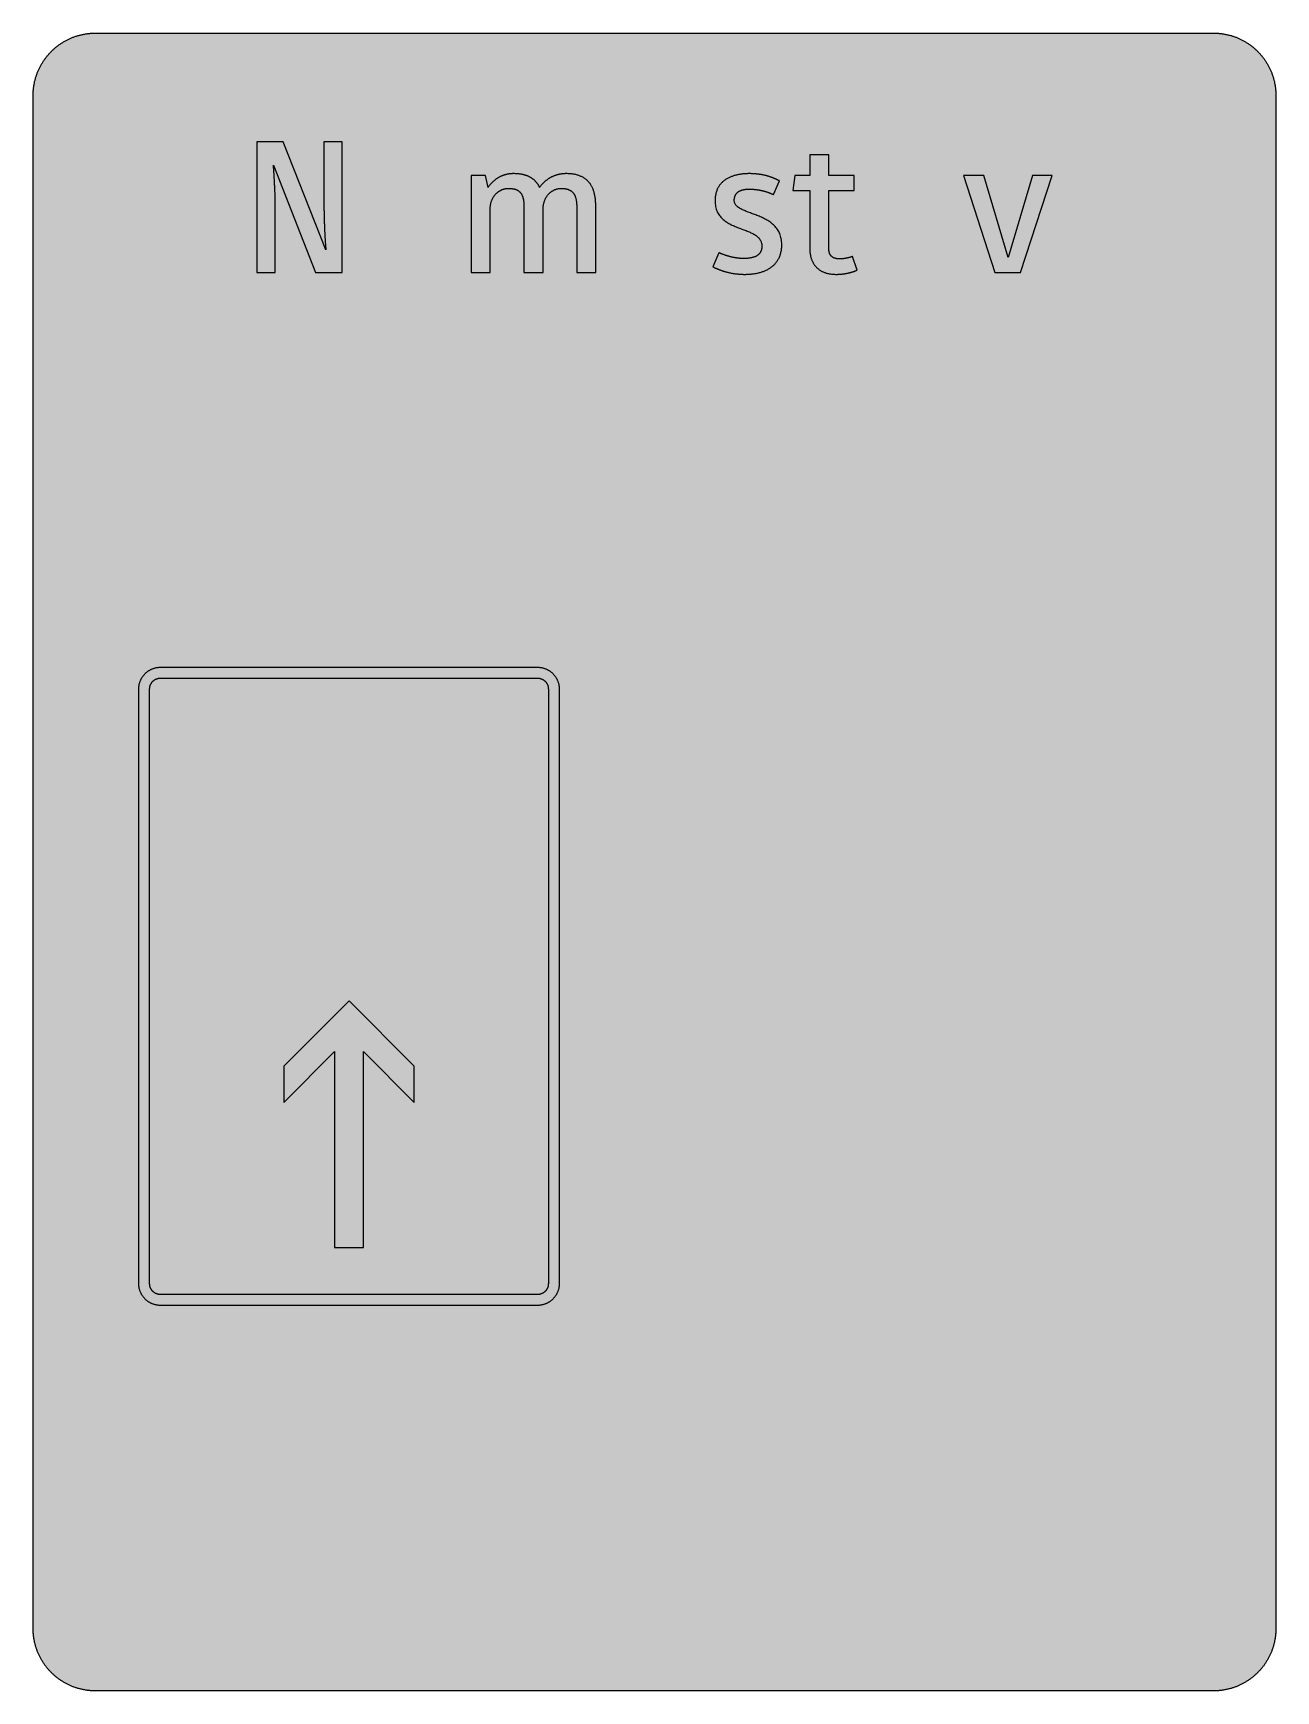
# Model space of a CAD drawing. Header units: millimetres. Extents: x 0 to 423, y 0 to 564.
import ezdxf

# ---------------------------------------------------------------- set-up
doc = ezdxf.new("R2010")
doc.units = ezdxf.units.MM

msp = doc.modelspace()

# ---------------------------------------------------------------- hatches: boundary and pattern name
for color, points in [(254, [(21.2189, 0.0537), (20.955, 0.0533), (20.6934, 0.0584), (20.4292, 0.066), (20.1676, 0.0787), (19.906, 0.094), (19.6469, 0.1118), (19.3853, 0.1321), (19.1262, 0.1549), (18.8671, 0.1829), (18.608, 0.2134), (18.349, 0.2464), (18.0924, 0.2845), (17.8359, 0.3251), (17.5793, 0.3683), (17.3253, 0.414), (17.0688, 0.4623), (16.8148, 0.5156), (16.5633, 0.5715), (16.3093, 0.6299), (16.0579, 0.6909), (15.809, 0.7544), (15.56, 0.823), (15.3111, 0.8941), (15.0622, 0.9677), (14.8158, 1.0439), (14.5694, 1.1227), (14.3256, 1.2065), (14.0818, 1.2903), (13.8379, 1.3792), (13.5966, 1.4707), (13.3579, 1.5672), (13.1191, 1.6637), (12.8803, 1.7628), (12.6441, 1.8669), (12.4079, 1.9736), (12.1742, 2.0803), (11.9405, 2.192), (11.7094, 2.3089), (11.4808, 2.4257), (11.2522, 2.5451), (11.0236, 2.6695), (10.7975, 2.794), (10.574, 2.9235), (10.3505, 3.0556), (10.1295, 3.1877), (9.9111, 3.3249), (9.6926, 3.4646), (9.4742, 3.6068), (9.2608, 3.7541), (9.0475, 3.9014), (8.8341, 4.0513), (8.6258, 4.2037), (8.4176, 4.3612), (8.2118, 4.5187), (8.0061, 4.6812), (7.8029, 4.8438), (7.6022, 5.0114), (7.4041, 5.1816), (7.206, 5.3518), (7.0129, 5.527), (6.8174, 5.7048), (6.6269, 5.8826), (6.4389, 6.0655), (6.2509, 6.2509), (6.0655, 6.4389), (5.8852, 6.6269), (5.7048, 6.8174), (5.527, 7.0104), (5.3518, 7.206), (5.1816, 7.4041), (5.0114, 7.6022), (4.8463, 7.8029), (4.6812, 8.0061), (4.5187, 8.2118), (4.3612, 8.4176), (4.2062, 8.6258), (4.0513, 8.8341), (3.9014, 9.0475), (3.7541, 9.2608), (3.6068, 9.4742), (3.4646, 9.6926), (3.3249, 9.9085), (3.1877, 10.1295), (3.0556, 10.3505), (2.9235, 10.574), (2.794, 10.7975), (2.6695, 11.0236), (2.5451, 11.2522), (2.4257, 11.4808), (2.3063, 11.7094), (2.192, 11.9405), (2.0803, 12.1742), (1.971, 12.4079), (1.8669, 12.6441), (1.7628, 12.8803), (1.6637, 13.1191), (1.5646, 13.3579), (1.4707, 13.5966), (1.3792, 13.8379), (1.2903, 14.0818), (1.2065, 14.3256), (1.1227, 14.5694), (1.0439, 14.8158), (0.9652, 15.0622), (0.8915, 15.3111), (0.823, 15.56), (0.7544, 15.809), (0.6883, 16.0604), (0.6274, 16.3119), (0.569, 16.5633), (0.5131, 16.8148), (0.4623, 17.0688), (0.4115, 17.3253), (0.3658, 17.5793), (0.3226, 17.8359), (0.2819, 18.0924), (0.2464, 18.3515), (0.2134, 18.608), (0.1829, 18.8671), (0.1549, 19.1262), (0.1295, 19.3878), (0.1092, 19.6469), (0.0914, 19.9085), (0.0762, 20.1701), (0.066, 20.4318), (0.0584, 20.6934), (0.0533, 20.955), (0.0508, 21.2192), (0.0522, 543.3314), (0.0533, 543.593), (0.0584, 543.8546), (0.066, 544.1188), (0.0762, 544.3804), (0.0914, 544.642), (0.1092, 544.9011), (0.1295, 545.1627), (0.1549, 545.4218), (0.1829, 545.6809), (0.2134, 545.94), (0.2464, 546.1991), (0.2819, 546.4556), (0.3226, 546.7121), (0.3658, 546.9687), (0.4115, 547.2227), (0.4623, 547.4792), (0.5131, 547.7332), (0.569, 547.9847), (0.6274, 548.2387), (0.6883, 548.4876), (0.7544, 548.7391), (0.823, 548.988), (0.8915, 549.2369), (0.9652, 549.4858), (1.0439, 549.7322), (1.1227, 549.9786), (1.2065, 550.2224), (1.2903, 550.4663), (1.3792, 550.7076), (1.4707, 550.9489), (1.5646, 551.1902), (1.6637, 551.4289), (1.7628, 551.6677), (1.8669, 551.9039), (1.971, 552.1401), (2.0803, 552.3738), (2.192, 552.6049), (2.3063, 552.8386), (2.4257, 553.0672), (2.5451, 553.2958), (2.6695, 553.5244), (2.794, 553.7505), (2.9235, 553.974), (3.0556, 554.1975), (3.1877, 554.4185), (3.3249, 554.6369), (3.4646, 554.8554), (3.6068, 555.0738), (3.7541, 555.2872), (3.9014, 555.5005), (4.0513, 555.7114), (4.2062, 555.9222), (4.3612, 556.1305), (4.5187, 556.3362), (4.6812, 556.5419), (4.8463, 556.7451), (5.0114, 556.9458), (5.1816, 557.1439), (5.3518, 557.342), (5.527, 557.5351), (5.7048, 557.7281), (5.8852, 557.9212), (6.0655, 558.1091), (6.2509, 558.2971), (6.4389, 558.4825), (6.6269, 558.6628), (6.8174, 558.8432), (7.0129, 559.021), (7.206, 559.1937), (7.4041, 559.3664), (7.6022, 559.5366), (7.8029, 559.7017), (8.0061, 559.8668), (8.2118, 560.0268), (8.4176, 560.1868), (8.6258, 560.3418), (8.8341, 560.4967), (9.0475, 560.6466), (9.2608, 560.7939), (9.4742, 560.9387), (9.6926, 561.0835), (9.9111, 561.2232), (10.1295, 561.3603), (10.3505, 561.4924), (10.574, 561.6245), (10.7975, 561.754), (11.0236, 561.8785), (11.2522, 562.0029), (11.4808, 562.1223), (11.7094, 562.2392), (11.9405, 562.356), (12.1742, 562.4678), (12.4079, 562.5744), (12.6441, 562.6811), (12.8803, 562.7853), (13.1191, 562.8843), (13.3579, 562.9834), (13.5966, 563.0774), (13.8379, 563.1688), (14.0818, 563.2577), (14.3256, 563.3415), (14.5694, 563.4253), (14.8158, 563.5041), (15.0622, 563.5803), (15.3111, 563.6539), (15.56, 563.7251), (15.809, 563.7936), (16.0579, 563.8571), (16.3093, 563.9206), (16.5633, 563.9791), (16.8148, 564.0349), (17.0688, 564.0857), (17.3253, 564.1365), (17.5793, 564.1823), (17.8359, 564.2254), (18.0924, 564.2635), (18.349, 564.3016), (18.608, 564.3347), (18.8671, 564.3651), (19.1262, 564.3931), (19.3853, 564.4185), (19.6469, 564.4388), (19.906, 564.4566), (20.1676, 564.4718), (20.4292, 564.482), (20.6934, 564.4896), (20.955, 564.4947), (21.2166, 564.4972), (402.2189, 564.4981), (402.4808, 564.4947), (402.7424, 564.4896), (403.0066, 564.482), (403.2682, 564.4718), (403.5298, 564.4566), (403.7889, 564.4388), (404.0505, 564.4185), (404.3096, 564.3931), (404.5687, 564.3651), (404.8277, 564.3347), (405.0868, 564.3016), (405.3434, 564.2635), (405.5999, 564.2254), (405.8564, 564.1823), (406.113, 564.1365), (406.367, 564.0857), (406.621, 564.0349), (406.875, 563.9791), (407.1264, 563.9206), (407.3779, 563.8571), (407.6268, 563.7936), (407.8783, 563.7251), (408.1272, 563.6539), (408.3736, 563.5803), (408.62, 563.5041), (408.8663, 563.4253), (409.1102, 563.3415), (409.354, 563.2577), (409.5979, 563.1688), (409.8392, 563.0774), (410.0805, 562.9834), (410.3192, 562.8843), (410.5554, 562.7853), (410.7942, 562.6811), (411.0279, 562.5744), (411.2616, 562.4678), (411.4952, 562.356), (411.7264, 562.2392), (411.9575, 562.1223), (412.1861, 562.0029), (412.4122, 561.8785), (412.6382, 561.754), (412.8643, 561.6245), (413.0853, 561.4924), (413.3063, 561.3603), (413.5272, 561.2232), (413.7457, 561.0835), (413.9616, 560.9387), (414.1775, 560.7939), (414.3908, 560.6466), (414.6017, 560.4967), (414.8125, 560.3418), (415.0208, 560.1868), (415.2265, 560.0268), (415.4297, 559.8668), (415.6329, 559.7017), (415.8336, 559.5366), (416.0342, 559.3664), (416.2298, 559.1937), (416.4254, 559.021), (416.6184, 558.8432), (416.8089, 558.6628), (416.9994, 558.4825), (417.1848, 558.2971), (417.3703, 558.1091), (417.5531, 557.9212), (417.7335, 557.7281), (417.9087, 557.5351), (418.084, 557.342), (418.2567, 557.1439), (418.4244, 556.9458), (418.592, 556.7451), (418.7546, 556.5419), (418.9171, 556.3362), (419.0746, 556.1305), (419.2321, 555.9222), (419.3845, 555.7114), (419.5369, 555.5005), (419.6842, 555.2872), (419.829, 555.0738), (419.9712, 554.8554), (420.1109, 554.6369), (420.2481, 554.4185), (420.3827, 554.1975), (420.5148, 553.974), (420.6418, 553.7505), (420.7688, 553.5244), (420.8907, 553.2958), (421.0126, 553.0672), (421.1295, 552.8386), (421.2438, 552.6049), (421.3555, 552.3738), (421.4647, 552.1401), (421.5689, 551.9039), (421.673, 551.6677), (421.7746, 551.4289), (421.8711, 551.1902), (421.9651, 550.9489), (422.0566, 550.7076), (422.1455, 550.4663), (422.2318, 550.2224), (422.3131, 549.9786), (422.3918, 549.7322), (422.4706, 549.4858), (422.5442, 549.2369), (422.6128, 548.988), (422.6814, 548.7391), (422.7449, 548.4876), (422.8084, 548.2387), (422.8668, 547.9847), (422.9227, 547.7332), (422.9735, 547.4792), (423.0243, 547.2227), (423.07, 546.9687), (423.1132, 546.7121), (423.1513, 546.4556), (423.1894, 546.1991), (423.2224, 545.94), (423.2529, 545.6809), (423.2808, 545.4218), (423.3037, 545.1627), (423.3266, 544.9011), (423.3443, 544.642), (423.357, 544.3804), (423.3697, 544.1188), (423.3774, 543.8546), (423.3824, 543.593), (423.385, 543.3314), (423.3855, 21.2203), (423.3824, 20.955), (423.3774, 20.6934), (423.3697, 20.4318), (423.357, 20.1701), (423.3443, 19.9085), (423.3266, 19.6469), (423.3037, 19.3878), (423.2808, 19.1262), (423.2529, 18.8671), (423.2224, 18.608), (423.1894, 18.3515), (423.1513, 18.0924), (423.1132, 17.8359), (423.07, 17.5793), (423.0243, 17.3253), (422.9735, 17.0688), (422.9227, 16.8148), (422.8668, 16.5633), (422.8084, 16.3119), (422.7449, 16.0604), (422.6814, 15.809), (422.6128, 15.56), (422.5442, 15.3111), (422.4706, 15.0622), (422.3918, 14.8158), (422.3131, 14.5694), (422.2318, 14.3256), (422.1455, 14.0818), (422.0566, 13.8379), (421.9651, 13.5966), (421.8711, 13.3579), (421.7746, 13.1191), (421.673, 12.8803), (421.5689, 12.6441), (421.4647, 12.4079), (421.3555, 12.1742), (421.2438, 11.9405), (421.1295, 11.7094), (421.0126, 11.4808), (420.8907, 11.2522), (420.7688, 11.0236), (420.6418, 10.7975), (420.5148, 10.574), (420.3827, 10.3505), (420.2481, 10.1295), (420.1109, 9.9085), (419.9712, 9.6926), (419.829, 9.4742), (419.6842, 9.2608), (419.5369, 9.0475), (419.3845, 8.8341), (419.2321, 8.6258), (419.0746, 8.4176), (418.9171, 8.2118), (418.7546, 8.0061), (418.592, 7.8029), (418.4244, 7.6022), (418.2567, 7.4041), (418.084, 7.206), (417.9087, 7.0104), (417.7335, 6.8174), (417.5531, 6.6269), (417.3703, 6.4389), (417.1848, 6.2509), (416.9994, 6.0655), (416.8089, 5.8826), (416.6184, 5.7048), (416.4254, 5.527), (416.2298, 5.3518), (416.0342, 5.1816), (415.8336, 5.0114), (415.6329, 4.8438), (415.4297, 4.6812), (415.2265, 4.5187), (415.0208, 4.3612), (414.8125, 4.2037), (414.6017, 4.0513), (414.3908, 3.9014), (414.1775, 3.7541), (413.9616, 3.6068), (413.7457, 3.4646), (413.5272, 3.3249), (413.3063, 3.1877), (413.0853, 3.0556), (412.8643, 2.9235), (412.6382, 2.794), (412.4122, 2.6695), (412.1861, 2.5451), (411.9575, 2.4257), (411.7264, 2.3089), (411.4952, 2.192), (411.2616, 2.0803), (411.0279, 1.9736), (410.7942, 1.8669), (410.5554, 1.7628), (410.3192, 1.6637), (410.0805, 1.5672), (409.8392, 1.4707), (409.5979, 1.3792), (409.354, 1.2903), (409.1102, 1.2065), (408.8663, 1.1227), (408.62, 1.0439), (408.3736, 0.9677), (408.1272, 0.8941), (407.8783, 0.823), (407.6268, 0.7544), (407.3779, 0.6909), (407.1264, 0.6299), (406.875, 0.5715), (406.621, 0.5156), (406.367, 0.4623), (406.113, 0.414), (405.8564, 0.3683), (405.5999, 0.3251), (405.3434, 0.2845), (405.0868, 0.2464), (404.8277, 0.2134), (404.5687, 0.1829), (404.3096, 0.1549), (404.0505, 0.1321), (403.7889, 0.1118), (403.5298, 0.094), (403.2682, 0.0787), (403.0066, 0.066), (402.7424, 0.0584), (402.4808, 0.0533), (402.2166, 0.0533)]), (59, [(105.2862, 483.0064), (105.2862, 527.4564), (99.1263, 527.4564), (99.1263, 505.6749), (99.126, 505.3178), (99.126, 504.9596), (99.1286, 504.604), (99.1311, 504.251), (99.1362, 503.8979), (99.1413, 503.5448), (99.1464, 503.1943), (99.1514, 502.8438), (99.1591, 502.4958), (99.1667, 502.1504), (99.1743, 501.8075), (99.1845, 501.4671), (99.1921, 501.1268), (99.2022, 500.7915), (99.2124, 500.4587), (99.2251, 500.126), (99.2353, 499.7983), (99.248, 499.4758), (99.2607, 499.1532), (99.2734, 498.8357), (99.2861, 498.5207), (99.2988, 498.2108), (99.3115, 497.906), (99.3267, 497.6038), (99.3394, 497.3066), (99.3546, 497.012), (99.3699, 496.7224), (99.3826, 496.4405), (99.3978, 496.1611), (99.4131, 495.8867), (99.4283, 495.6175), (99.4435, 495.3559), (99.4588, 495.0968), (99.4715, 494.8453), (99.4867, 494.599), (99.502, 494.3602), (99.5172, 494.1265), (99.5299, 493.8979), (99.5451, 493.6769), (99.5604, 493.4636), (99.5731, 493.2553), (99.5858, 493.0572), (99.601, 492.8641), (99.6137, 492.6762), (99.6264, 492.4984), (99.6391, 492.3282), (99.6493, 492.1656), (99.662, 492.0107), (99.6721, 491.8634), (99.6823, 491.7262), (99.6925, 491.5967), (99.7026, 491.4748), (99.7102, 491.363), (99.7179, 491.2589), (99.7255, 491.1649), (99.7331, 491.0785), (99.7382, 491.0049), (99.7458, 490.9388), (99.7483, 490.8804), (99.7534, 490.8347), (99.756, 490.7991), (99.7585, 490.7712), (99.761, 490.7559), (99.761, 490.7509), (85.2205, 527.4564), (76.2674, 527.4564), (76.2674, 483.0064), (82.5542, 483.0064), (82.5542, 504.7862), (82.5525, 505.0841), (82.55, 505.3863), (82.55, 505.6911), (82.5449, 505.9959), (82.5424, 506.3058), (82.5373, 506.6157), (82.5322, 506.9281), (82.5246, 507.2405), (82.5195, 507.5555), (82.5119, 507.8705), (82.5043, 508.1854), (82.4941, 508.5029), (82.484, 508.8179), (82.4738, 509.1354), (82.4636, 509.4503), (82.4535, 509.7653), (82.4433, 510.0803), (82.4306, 510.3927), (82.4179, 510.7051), (82.4052, 511.015), (82.3925, 511.3249), (82.3798, 511.6297), (82.3646, 511.9345), (82.3519, 512.2367), (82.3366, 512.5364), (82.3239, 512.8311), (82.3087, 513.1257), (82.2935, 513.4153), (82.2808, 513.6998), (82.2655, 513.9817), (82.2503, 514.2586), (82.235, 514.5329), (82.2198, 514.8021), (82.2046, 515.0637), (82.1919, 515.3228), (82.1766, 515.5768), (82.1614, 515.8232), (82.1461, 516.0645), (82.1334, 516.3007), (82.1182, 516.5293), (82.1055, 516.7528), (82.0903, 516.9687), (82.0776, 517.177), (82.0649, 517.3802), (82.0522, 517.5733), (82.0395, 517.7612), (82.0293, 517.939), (82.0166, 518.1092), (82.0064, 518.2692), (81.9963, 518.4242), (81.9861, 518.5664), (81.976, 518.701), (81.9683, 518.828), (81.9582, 518.9423), (81.9506, 519.049), (81.9455, 519.1455), (81.9379, 519.2293), (81.9328, 519.3055), (81.9277, 519.369), (81.9252, 519.4224), (81.9226, 519.463), (81.9201, 519.4935), (81.9175, 519.5113), (81.9175, 519.5189), (96.2064, 483.0064)]), (59, [(264.608, 491.2607), (264.6096, 491.0201), (264.6147, 490.7813), (264.6248, 490.5451), (264.6401, 490.3114), (264.6578, 490.0803), (264.6807, 489.8517), (264.7086, 489.6256), (264.7391, 489.4021), (264.7747, 489.1786), (264.8128, 488.9602), (264.8585, 488.7443), (264.9068, 488.5284), (264.9576, 488.3175), (265.0134, 488.1093), (265.0744, 487.9035), (265.1404, 487.7003), (265.209, 487.4997), (265.2827, 487.3041), (265.3614, 487.1085), (265.4452, 486.918), (265.5316, 486.73), (265.623, 486.5472), (265.7196, 486.3643), (265.8186, 486.1865), (265.9228, 486.0112), (266.032, 485.841), (266.1463, 485.6734), (266.2631, 485.5083), (266.3876, 485.3483), (266.5146, 485.1908), (266.6441, 485.0359), (266.7813, 484.886), (266.921, 484.7387), (267.0683, 484.5964), (267.2182, 484.4593), (267.3706, 484.3247), (267.5306, 484.1951), (267.6931, 484.0681), (267.8633, 483.9437), (268.036, 483.8268), (268.2138, 483.7125), (268.3967, 483.6033), (268.5821, 483.4966), (268.7752, 483.395), (268.9708, 483.2985), (269.1714, 483.2071), (269.3772, 483.1182), (269.588, 483.0343), (269.8039, 482.9581), (270.0249, 482.8819), (270.2509, 482.8134), (270.4795, 482.7499), (270.7157, 482.6889), (270.9545, 482.6356), (271.2009, 482.5848), (271.4498, 482.5416), (271.7038, 482.5009), (271.9629, 482.4654), (272.227, 482.4374), (272.4963, 482.412), (272.7706, 482.3943), (273.05, 482.3816), (273.3345, 482.3714), (273.624, 482.3689), (273.7383, 482.3689), (273.8552, 482.3714), (273.972, 482.3739), (274.0863, 482.3739), (274.2032, 482.379), (274.3175, 482.3816), (274.4343, 482.3866), (274.5486, 482.3917), (274.6629, 482.3968), (274.7797, 482.4019), (274.894, 482.4095), (275.0083, 482.4171), (275.1252, 482.4247), (275.2395, 482.4349), (275.3538, 482.4451), (275.4681, 482.4552), (275.5824, 482.4654), (275.6967, 482.4781), (275.811, 482.4908), (275.9253, 482.5035), (276.037, 482.5187), (276.1513, 482.5314), (276.2656, 482.5467), (276.3799, 482.5644), (276.4917, 482.5797), (276.606, 482.5975), (276.7178, 482.6152), (276.8321, 482.6356), (276.9438, 482.6559), (277.0581, 482.6762), (277.1699, 482.6965), (277.2816, 482.7194), (277.3934, 482.7422), (277.5077, 482.7651), (277.6195, 482.788), (277.7312, 482.8134), (277.843, 482.8388), (277.9547, 482.8667), (278.0665, 482.8946), (278.1757, 482.9226), (278.2875, 482.9505), (278.3992, 482.9785), (278.5085, 483.0089), (278.6202, 483.042), (278.732, 483.0724), (278.8412, 483.1055), (278.9504, 483.1385), (279.0622, 483.174), (279.1714, 483.2071), (279.2806, 483.2452), (279.3898, 483.2807), (279.4991, 483.3188), (279.6083, 483.3569), (279.7175, 483.395), (279.8267, 483.4357), (279.9359, 483.4763), (280.0452, 483.5169), (280.1518, 483.5601), (280.2611, 483.6033), (280.3677, 483.6465), (280.477, 483.6922), (280.5836, 483.7379), (280.6929, 483.7836), (280.7995, 483.8294), (279.2127, 488.466), (279.1333, 488.4395), (279.0571, 488.4115), (278.9809, 488.3861), (278.9072, 488.3607), (278.831, 488.3379), (278.7574, 488.3125), (278.6837, 488.2896), (278.6101, 488.2667), (278.5364, 488.2439), (278.4627, 488.221), (278.3916, 488.1982), (278.318, 488.1778), (278.2468, 488.155), (278.1757, 488.1347), (278.1071, 488.1143), (278.036, 488.0966), (277.9649, 488.0762), (277.8963, 488.0585), (277.8277, 488.0381), (277.7592, 488.0204), (277.688, 488.0026), (277.622, 487.9873), (277.5534, 487.9696), (277.4848, 487.9543), (277.4163, 487.9365), (277.3502, 487.9213), (277.2816, 487.9061), (277.2156, 487.8934), (277.1496, 487.8781), (277.0835, 487.8654), (277.0149, 487.8527), (276.9489, 487.84), (276.8829, 487.8273), (276.8168, 487.8146), (276.7508, 487.8019), (276.6847, 487.7918), (276.6212, 487.7816), (276.5552, 487.7714), (276.4892, 487.7613), (276.4231, 487.7511), (276.3571, 487.741), (276.291, 487.7333), (276.2275, 487.7257), (276.1615, 487.7181), (276.0955, 487.7105), (276.0294, 487.7029), (275.9659, 487.6952), (275.8999, 487.6902), (275.8338, 487.6825), (275.7678, 487.6775), (275.7018, 487.6724), (275.6357, 487.6673), (275.5697, 487.6622), (275.5036, 487.6597), (275.4376, 487.6571), (275.3716, 487.6521), (275.303, 487.6495), (275.2369, 487.647), (275.1709, 487.6444), (275.1023, 487.6444), (275.0337, 487.6419), (274.9677, 487.6419), (274.8991, 487.6419), (274.8305, 487.6419), (274.6985, 487.6419), (274.5689, 487.6444), (274.4419, 487.6495), (274.3175, 487.6571), (274.1955, 487.6673), (274.0787, 487.6775), (273.9619, 487.6902), (273.8501, 487.7054), (273.7383, 487.7232), (273.6317, 487.741), (273.525, 487.7638), (273.4234, 487.7867), (273.3243, 487.8095), (273.2253, 487.8375), (273.1313, 487.8654), (273.0398, 487.8984), (272.9484, 487.9315), (272.862, 487.9645), (272.7782, 488.0026), (272.6944, 488.0407), (272.6157, 488.0813), (272.5369, 488.122), (272.4633, 488.1677), (272.3896, 488.2134), (272.3185, 488.2617), (272.2499, 488.3099), (272.1839, 488.3633), (272.1204, 488.4166), (272.0569, 488.4699), (271.9984, 488.5284), (271.94, 488.5868), (271.8841, 488.6477), (271.8333, 488.7112), (271.78, 488.7747), (271.7317, 488.8408), (271.6835, 488.9094), (271.6403, 488.9805), (271.5971, 489.0516), (271.5539, 489.1253), (271.5158, 489.1989), (271.4777, 489.2777), (271.4422, 489.3539), (271.4092, 489.4351), (271.3761, 489.5164), (271.3482, 489.6002), (271.3177, 489.6866), (271.2923, 489.7755), (271.2669, 489.8644), (271.2441, 489.9533), (271.2237, 490.0473), (271.2034, 490.1413), (271.1856, 490.2352), (271.1679, 490.3343), (271.1526, 490.4334), (271.1399, 490.5324), (271.1272, 490.6366), (271.1171, 490.7407), (271.1069, 490.8448), (271.0993, 490.9515), (271.0942, 491.0607), (271.0891, 491.1725), (271.0866, 491.2843), (271.084, 491.3986), (271.084, 491.5129), (271.085, 510.9461), (279.721, 510.9461), (279.721, 516.0254), (271.085, 516.0254), (271.085, 523.0107), (264.608, 523.0107), (264.608, 516.0254), (259.5273, 516.0254), (258.8934, 510.9461), (264.608, 510.9461)]), (59, [(173.7388, 483.0064), (173.7388, 504.2775), (173.7411, 504.5151), (173.7487, 504.7488), (173.7614, 504.9799), (173.7792, 505.206), (173.7995, 505.4295), (173.8274, 505.6454), (173.8605, 505.8613), (173.896, 506.0696), (173.9367, 506.2753), (173.9798, 506.476), (174.0306, 506.6741), (174.0814, 506.8672), (174.1399, 507.0551), (174.2008, 507.2405), (174.2643, 507.4209), (174.3329, 507.5987), (174.404, 507.7714), (174.4802, 507.939), (174.559, 508.1041), (174.6402, 508.2642), (174.7241, 508.4216), (174.813, 508.574), (174.9044, 508.7239), (174.9958, 508.8687), (175.0924, 509.0084), (175.1914, 509.1455), (175.293, 509.2802), (175.3972, 509.4097), (175.5038, 509.5342), (175.6105, 509.6561), (175.7223, 509.7755), (175.834, 509.8898), (175.9483, 509.999), (176.0626, 510.1057), (176.1795, 510.2098), (176.2989, 510.3089), (176.4208, 510.4028), (176.5427, 510.4968), (176.6646, 510.5832), (176.7891, 510.6695), (176.9135, 510.7508), (177.0405, 510.827), (177.1675, 510.9007), (177.2945, 510.9718), (177.4241, 511.0378), (177.5511, 511.1013), (177.6806, 511.1598), (177.8102, 511.2156), (177.9397, 511.269), (178.0692, 511.3172), (178.1988, 511.363), (178.3283, 511.4036), (178.4579, 511.4417), (178.5874, 511.4773), (178.7144, 511.5103), (178.8439, 511.5382), (178.9709, 511.5636), (179.0979, 511.5839), (179.2224, 511.6017), (179.3469, 511.617), (179.4713, 511.6297), (179.5932, 511.6373), (179.7152, 511.6424), (179.8345, 511.6424), (180.0123, 511.6424), (180.1851, 511.6373), (180.3552, 511.6322), (180.5229, 511.622), (180.688, 511.6093), (180.848, 511.5966), (181.0055, 511.5789), (181.1604, 511.5585), (181.3103, 511.5357), (181.4601, 511.5103), (181.6049, 511.4798), (181.7472, 511.4493), (181.8869, 511.4138), (182.0215, 511.3782), (182.1561, 511.3376), (182.2856, 511.2944), (182.4126, 511.2487), (182.5346, 511.1979), (182.6565, 511.1471), (182.7733, 511.0912), (182.8902, 511.0328), (183.0019, 510.9718), (183.1111, 510.9083), (183.2153, 510.8397), (183.3194, 510.7686), (183.421, 510.6949), (183.5175, 510.6187), (183.6115, 510.5375), (183.703, 510.4536), (183.7919, 510.3673), (183.8782, 510.2758), (183.962, 510.1819), (184.0433, 510.0853), (184.1195, 509.9863), (184.1957, 509.8821), (184.2668, 509.7755), (184.3354, 509.6637), (184.404, 509.5494), (184.4675, 509.4326), (184.5285, 509.3106), (184.5869, 509.1862), (184.6428, 509.0592), (184.6961, 508.9271), (184.7469, 508.7925), (184.7952, 508.6528), (184.8409, 508.5105), (184.8841, 508.3632), (184.9247, 508.2134), (184.9628, 508.061), (184.9984, 507.9035), (185.0288, 507.7409), (185.0593, 507.5784), (185.0873, 507.4082), (185.1127, 507.2355), (185.1355, 507.0602), (185.1558, 506.8799), (185.1736, 506.6944), (185.1889, 506.5065), (185.2016, 506.3134), (185.2143, 506.1179), (185.2219, 505.9172), (185.227, 505.714), (185.2295, 505.5057), (185.232, 505.2924), (185.233, 483.0064), (191.71, 483.0064), (191.71, 505.6117), (191.7065, 505.9426), (191.6989, 506.2677), (191.6887, 506.5903), (191.6735, 506.9078), (191.6532, 507.2177), (191.6303, 507.5276), (191.5998, 507.8298), (191.5668, 508.127), (191.5287, 508.4191), (191.4855, 508.7087), (191.4373, 508.9931), (191.3865, 509.27), (191.3306, 509.5443), (191.2671, 509.8136), (191.201, 510.0777), (191.1325, 510.3368), (191.0563, 510.5908), (190.975, 510.8397), (190.8886, 511.0861), (190.7997, 511.3249), (190.7032, 511.5585), (190.6041, 511.7871), (190.5, 512.0132), (190.3882, 512.2316), (190.2739, 512.445), (190.1546, 512.6558), (190.0301, 512.859), (189.898, 513.0571), (189.7634, 513.2527), (189.6237, 513.4407), (189.4789, 513.6236), (189.3265, 513.8014), (189.1716, 513.9741), (189.009, 514.1417), (188.8439, 514.3043), (188.6712, 514.4618), (188.4959, 514.6142), (188.3131, 514.7615), (188.1251, 514.9037), (187.9321, 515.0383), (187.7339, 515.1704), (187.5307, 515.2949), (187.3199, 515.4143), (187.104, 515.5286), (186.8856, 515.6378), (186.6595, 515.7419), (186.4258, 515.841), (186.1896, 515.9324), (185.9483, 516.0213), (185.6994, 516.1026), (185.4454, 516.1788), (185.1838, 516.2499), (184.9196, 516.3134), (184.6478, 516.3744), (184.371, 516.4277), (184.0865, 516.476), (183.7995, 516.5192), (183.5048, 516.5573), (183.2026, 516.5877), (182.8978, 516.6131), (182.5854, 516.6335), (182.2679, 516.6487), (181.9427, 516.6563), (181.6125, 516.6589), (181.4551, 516.6589), (181.295, 516.6563), (181.1376, 516.6487), (180.9801, 516.6411), (180.8226, 516.6335), (180.6651, 516.6208), (180.5076, 516.6055), (180.3502, 516.5903), (180.1927, 516.5725), (180.0352, 516.5522), (179.8777, 516.5293), (179.7202, 516.5039), (179.5653, 516.476), (179.4078, 516.4455), (179.2529, 516.415), (179.0954, 516.3795), (178.9405, 516.3439), (178.7855, 516.3058), (178.6306, 516.2652), (178.4782, 516.222), (178.3232, 516.1763), (178.1708, 516.128), (178.0184, 516.0797), (177.866, 516.0264), (177.7162, 515.9731), (177.5638, 515.9146), (177.4139, 515.8562), (177.2641, 515.7953), (177.1167, 515.7292), (176.9694, 515.6632), (176.8221, 515.5946), (176.6748, 515.5235), (176.53, 515.4498), (176.3852, 515.3762), (176.2404, 515.2974), (176.0982, 515.2161), (175.956, 515.1323), (175.8163, 515.0485), (175.6766, 514.9596), (175.5369, 514.8707), (175.3997, 514.7767), (175.2625, 514.6827), (175.1279, 514.5862), (174.9933, 514.4846), (174.8612, 514.383), (174.7291, 514.2789), (174.5971, 514.1697), (174.4675, 514.0604), (174.3405, 513.9487), (174.2135, 513.8344), (174.0891, 513.7175), (173.9646, 513.5956), (173.8427, 513.4737), (173.7208, 513.3492), (173.6014, 513.2222), (173.482, 513.0927), (173.3652, 512.9606), (173.2509, 512.8235), (173.1366, 512.6863), (173.0248, 512.5466), (172.9156, 512.4044), (172.8064, 512.2596), (172.6997, 512.1097), (172.5955, 511.9599), (172.527, 512.1046), (172.4533, 512.2469), (172.3796, 512.3891), (172.3034, 512.5263), (172.2272, 512.6609), (172.146, 512.7955), (172.0621, 512.9276), (171.9783, 513.0546), (171.892, 513.1816), (171.8031, 513.3061), (171.7116, 513.4305), (171.6176, 513.5499), (171.5237, 513.6667), (171.4246, 513.7836), (171.3255, 513.8953), (171.2239, 514.0071), (171.1198, 514.1163), (171.0131, 514.223), (170.9039, 514.3271), (170.7921, 514.4287), (170.6804, 514.5278), (170.5635, 514.6269), (170.4467, 514.7208), (170.3273, 514.8148), (170.2029, 514.9063), (170.0784, 514.9926), (169.9539, 515.079), (169.8244, 515.1628), (169.6923, 515.2466), (169.5602, 515.3254), (169.4231, 515.4016), (169.2859, 515.4778), (169.1462, 515.5489), (169.0014, 515.62), (168.8567, 515.6886), (168.7119, 515.7521), (168.562, 515.8156), (168.4096, 515.8765), (168.2547, 515.9375), (168.0997, 515.9934), (167.9397, 516.0467), (167.7797, 516.1001), (167.6171, 516.1483), (167.4495, 516.1966), (167.2819, 516.2423), (167.1117, 516.2829), (166.939, 516.3236), (166.7637, 516.3617), (166.5884, 516.3998), (166.4081, 516.4328), (166.2252, 516.4633), (166.0398, 516.4912), (165.8544, 516.5192), (165.6639, 516.5446), (165.4734, 516.5649), (165.2803, 516.5852), (165.0822, 516.603), (164.8841, 516.6182), (164.6834, 516.6309), (164.4802, 516.6411), (164.2745, 516.6487), (164.0662, 516.6538), (163.8554, 516.6589), (163.642, 516.6589), (163.4871, 516.6589), (163.3322, 516.6538), (163.1798, 516.6487), (163.0248, 516.6411), (162.8699, 516.6309), (162.7175, 516.6182), (162.5651, 516.6055), (162.4127, 516.5877), (162.2603, 516.5674), (162.1079, 516.5471), (161.9555, 516.5242), (161.8031, 516.4988), (161.6532, 516.4709), (161.5034, 516.4404), (161.3535, 516.4074), (161.2036, 516.3718), (161.0538, 516.3337), (160.9065, 516.2956), (160.7591, 516.2525), (160.6118, 516.2093), (160.4645, 516.1636), (160.3172, 516.1153), (160.1724, 516.062), (160.0276, 516.0086), (159.8828, 515.9553), (159.7406, 515.8969), (159.5984, 515.8359), (159.4561, 515.7749), (159.3139, 515.7089), (159.1742, 515.6429), (159.0345, 515.5717), (158.8948, 515.5006), (158.7576, 515.427), (158.6205, 515.3508), (158.4833, 515.272), (158.3487, 515.1907), (158.2141, 515.1069), (158.082, 515.0206), (157.9474, 514.9342), (157.8178, 514.8428), (157.6857, 514.7488), (157.5562, 514.6548), (157.4292, 514.5583), (157.2997, 514.4567), (157.1752, 514.3551), (157.0482, 514.2509), (156.9263, 514.1443), (156.8018, 514.035), (156.6799, 513.9233), (156.5605, 513.809), (156.4411, 513.6921), (156.3218, 513.5728), (156.2049, 513.4508), (156.0881, 513.3289), (155.9738, 513.2019), (155.862, 513.0749), (155.7503, 512.9428), (155.6385, 512.8108), (155.5293, 512.6736), (155.4226, 512.5364), (155.3159, 512.3967), (155.2118, 512.2545), (155.1076, 512.1072), (155.006, 511.9599), (154.1819, 516.0254), (149.2924, 516.0254), (149.2924, 483.0064), (155.7694, 483.0064), (155.7694, 504.6592), (155.7706, 504.8834), (155.7782, 505.1019), (155.7909, 505.3203), (155.8087, 505.5311), (155.8315, 505.7394), (155.8595, 505.9451), (155.8925, 506.1458), (155.9281, 506.3439), (155.9687, 506.537), (156.0144, 506.7275), (156.0652, 506.9129), (156.1186, 507.0958), (156.177, 507.2736), (156.2379, 507.4463), (156.304, 507.619), (156.3726, 507.7866), (156.4437, 507.9492), (156.5199, 508.1092), (156.6012, 508.2642), (156.6824, 508.4166), (156.7688, 508.5639), (156.8577, 508.7112), (156.9491, 508.8509), (157.0431, 508.9881), (157.1422, 509.1227), (157.2412, 509.2522), (157.3428, 509.3792), (157.447, 509.5037), (157.5537, 509.6231), (157.6629, 509.7399), (157.7746, 509.8517), (157.8864, 509.9609), (158.0007, 510.065), (158.1175, 510.1666), (158.2369, 510.2657), (158.3563, 510.3597), (158.4757, 510.4511), (158.6001, 510.54), (158.7221, 510.6238), (158.8465, 510.7051), (158.971, 510.7838), (159.098, 510.8575), (159.225, 510.9286), (159.352, 510.9947), (159.4815, 511.0582), (159.6085, 511.1191), (159.7381, 511.1775), (159.8676, 511.2309), (159.9946, 511.2817), (160.1241, 511.3274), (160.2537, 511.3706), (160.3807, 511.4112), (160.5102, 511.4493), (160.6372, 511.4823), (160.7642, 511.5128), (160.8912, 511.5408), (161.0157, 511.5662), (161.1427, 511.5865), (161.2646, 511.6043), (161.3865, 511.617), (161.5084, 511.6297), (161.6278, 511.6373), (161.7472, 511.6424), (161.864, 511.6424), (162.0418, 511.6424), (162.2146, 511.6398), (162.3847, 511.6322), (162.5524, 511.6246), (162.7175, 511.6144), (162.8775, 511.5992), (163.035, 511.5839), (163.1899, 511.5662), (163.3423, 511.5458), (163.4896, 511.5204), (163.6344, 511.495), (163.7767, 511.4646), (163.9164, 511.4341), (164.051, 511.3985), (164.1856, 511.3604), (164.3151, 511.3198), (164.4421, 511.2766), (164.5641, 511.2309), (164.686, 511.1826), (164.8028, 511.1293), (164.9197, 511.0734), (165.0314, 511.015), (165.1406, 510.954), (165.2448, 510.8905), (165.3489, 510.8219), (165.448, 510.7508), (165.547, 510.6772), (165.641, 510.5984), (165.7325, 510.5171), (165.8214, 510.4333), (165.9077, 510.3444), (165.9915, 510.253), (166.0703, 510.159), (166.149, 510.0599), (166.2252, 509.9583), (166.2963, 509.8542), (166.3649, 509.745), (166.4335, 509.6332), (166.497, 509.5164), (166.558, 509.3945), (166.6164, 509.2725), (166.6723, 509.143), (166.7256, 509.0109), (166.7764, 508.8763), (166.8247, 508.7366), (166.8704, 508.5944), (166.9136, 508.447), (166.9542, 508.2946), (166.9923, 508.1397), (167.0253, 507.9797), (167.0583, 507.8146), (167.0888, 507.6469), (167.1168, 507.4768), (167.1422, 507.299), (167.165, 507.1186), (167.1853, 506.9332), (167.2031, 506.7452), (167.2184, 506.5497), (167.2311, 506.3515), (167.2412, 506.1483), (167.2514, 505.9426), (167.2565, 505.7318), (167.259, 505.5133), (167.2615, 505.2924), (167.2622, 483.0064)]), (59, [(242.51, 482.3711), (242.8088, 482.3714), (243.1085, 482.3765), (243.4082, 482.3866), (243.7079, 482.4019), (244.0051, 482.4197), (244.2997, 482.44), (244.5969, 482.4654), (244.889, 482.4959), (245.1837, 482.5314), (245.4732, 482.5695), (245.7628, 482.6127), (246.0498, 482.661), (246.3368, 482.7118), (246.6188, 482.7676), (246.9007, 482.8286), (247.1801, 482.8946), (247.4544, 482.9658), (247.7287, 483.0394), (247.998, 483.1207), (248.2672, 483.2045), (248.5314, 483.2934), (248.793, 483.3874), (249.0495, 483.4865), (249.3061, 483.5931), (249.555, 483.7024), (249.8039, 483.8167), (250.0478, 483.936), (250.2865, 484.0605), (250.5202, 484.1926), (250.7513, 484.3272), (250.9774, 484.4694), (251.2009, 484.6168), (251.4168, 484.7692), (251.6302, 484.9266), (251.8359, 485.0892), (252.0391, 485.2594), (252.2372, 485.4346), (252.4277, 485.615), (252.6132, 485.8029), (252.7935, 485.9934), (252.9688, 486.1941), (253.1389, 486.3973), (253.3015, 486.6081), (253.4564, 486.824), (253.6088, 487.0475), (253.7511, 487.2761), (253.8882, 487.5124), (254.0203, 487.7537), (254.1422, 488.0026), (254.2591, 488.2566), (254.3683, 488.5182), (254.4699, 488.7874), (254.5664, 489.0618), (254.6528, 489.3412), (254.7315, 489.6282), (254.8052, 489.9228), (254.8687, 490.2251), (254.9246, 490.5324), (254.9728, 490.8474), (255.0109, 491.17), (255.0414, 491.5002), (255.0643, 491.8354), (255.077, 492.1783), (255.082, 492.5314), (255.0693, 493.0572), (255.0363, 493.5626), (254.9779, 494.0529), (254.8992, 494.5228), (254.8001, 494.9749), (254.6807, 495.4118), (254.5436, 495.8309), (254.3861, 496.2347), (254.2108, 496.6208), (254.0203, 496.9942), (253.812, 497.3523), (253.5885, 497.6952), (253.3498, 498.0229), (253.0958, 498.3404), (252.8291, 498.6426), (252.5522, 498.9347), (252.2601, 499.2141), (251.9604, 499.4808), (251.648, 499.7374), (251.3254, 499.9838), (250.9952, 500.22), (250.6574, 500.446), (250.3119, 500.6619), (249.9589, 500.8702), (249.6007, 501.0709), (249.235, 501.2639), (248.8667, 501.4493), (248.4958, 501.6271), (248.1199, 501.7999), (247.744, 501.9675), (247.3655, 502.1275), (246.9845, 502.285), (246.6061, 502.4374), (246.2276, 502.5847), (245.8491, 502.7295), (245.4758, 502.8717), (245.1024, 503.0089), (244.7341, 503.1461), (244.3709, 503.2807), (244.0127, 503.4153), (243.6597, 503.5499), (243.3142, 503.682), (242.9739, 503.8166), (242.6437, 503.9512), (242.3236, 504.0859), (242.0112, 504.223), (241.7089, 504.3627), (241.4194, 504.505), (241.14, 504.6497), (240.8733, 504.7971), (240.6218, 504.9495), (240.3831, 505.1069), (240.1595, 505.2695), (239.9513, 505.4371), (239.7582, 505.6099), (239.5855, 505.7902), (239.428, 505.9782), (239.2883, 506.1712), (239.1689, 506.3719), (239.0699, 506.5827), (238.9911, 506.8011), (238.9353, 507.0297), (238.8997, 507.2659), (238.8895, 507.5149), (238.8895, 507.6419), (238.8946, 507.7663), (238.9022, 507.8882), (238.9124, 508.0076), (238.9251, 508.127), (238.9403, 508.2413), (238.9581, 508.3556), (238.9784, 508.4648), (239.0038, 508.574), (239.0292, 508.6807), (239.0597, 508.7849), (239.0902, 508.8865), (239.1258, 508.9855), (239.1639, 509.0846), (239.202, 509.1786), (239.2451, 509.2725), (239.2909, 509.364), (239.3366, 509.4529), (239.3874, 509.5392), (239.4407, 509.6231), (239.4966, 509.7069), (239.5525, 509.7856), (239.6134, 509.8644), (239.6769, 509.9406), (239.7404, 510.0142), (239.809, 510.0879), (239.8776, 510.1565), (239.9513, 510.225), (240.0249, 510.2911), (240.1011, 510.3546), (240.1799, 510.4155), (240.2611, 510.4765), (240.345, 510.5349), (240.4313, 510.5883), (240.5202, 510.6441), (240.6117, 510.6949), (240.7031, 510.7457), (240.7971, 510.794), (240.8961, 510.8397), (240.9952, 510.8829), (241.0968, 510.9261), (241.1984, 510.9642), (241.3051, 511.0048), (241.4118, 511.0404), (241.521, 511.0759), (241.6327, 511.1064), (241.747, 511.1394), (241.8639, 511.1674), (241.9807, 511.1953), (242.1001, 511.2207), (242.222, 511.2436), (242.3439, 511.2639), (242.4709, 511.2842), (242.5979, 511.302), (242.7275, 511.3198), (242.857, 511.335), (242.9916, 511.3477), (243.1237, 511.3579), (243.2609, 511.368), (243.4006, 511.3757), (243.5403, 511.3807), (243.68, 511.3858), (243.8248, 511.3884), (243.9695, 511.3884), (244.1042, 511.3884), (244.2362, 511.3858), (244.3683, 511.3858), (244.5029, 511.3807), (244.635, 511.3782), (244.7671, 511.3731), (244.8992, 511.368), (245.0287, 511.3604), (245.1608, 511.3553), (245.2903, 511.3452), (245.4224, 511.3376), (245.552, 511.3274), (245.6815, 511.3172), (245.8136, 511.3045), (245.9431, 511.2918), (246.0727, 511.2791), (246.1997, 511.2664), (246.3292, 511.2512), (246.4587, 511.2334), (246.5883, 511.2182), (246.7153, 511.2004), (246.8448, 511.1801), (246.9718, 511.1623), (247.0988, 511.142), (247.2284, 511.1191), (247.3554, 511.0963), (247.4824, 511.0734), (247.6119, 511.0505), (247.7389, 511.0251), (247.8659, 510.9997), (247.9929, 510.9718), (248.1199, 510.9439), (248.2469, 510.9159), (248.3739, 510.8854), (248.5009, 510.855), (248.6279, 510.8245), (248.7574, 510.7915), (248.8844, 510.7584), (249.0114, 510.7229), (249.1384, 510.6873), (249.2654, 510.6518), (249.3924, 510.6137), (249.5194, 510.5756), (249.6464, 510.5375), (249.7734, 510.4968), (249.903, 510.4562), (250.03, 510.413), (250.157, 510.3698), (250.2865, 510.3266), (250.4135, 510.2809), (250.5405, 510.2352), (250.6701, 510.1895), (250.7971, 510.1412), (250.9266, 510.093), (251.0561, 510.0422), (251.1831, 509.9914), (251.3127, 509.9406), (251.4422, 509.8872), (251.5718, 509.8313), (251.7013, 509.778), (251.8334, 509.7221), (251.9629, 509.6637), (252.0925, 509.6053), (252.2245, 509.5469), (254.321, 514.1842), (254.2261, 514.2306), (254.1321, 514.2789), (254.0356, 514.3297), (253.9365, 514.3779), (253.8349, 514.4287), (253.7333, 514.4795), (253.6292, 514.5303), (253.5225, 514.5811), (253.4158, 514.6319), (253.3066, 514.6853), (253.1948, 514.7361), (253.0805, 514.7894), (252.9637, 514.8402), (252.8468, 514.8936), (252.7275, 514.9469), (252.6055, 514.9977), (252.4811, 515.051), (252.3541, 515.1044), (252.2271, 515.1552), (252.0975, 515.2085), (251.9655, 515.2593), (251.8308, 515.3101), (251.6937, 515.3609), (251.5565, 515.4117), (251.4143, 515.4625), (251.272, 515.5133), (251.1273, 515.5641), (250.9799, 515.6124), (250.8301, 515.6606), (250.6777, 515.7089), (250.5227, 515.7546), (250.3653, 515.8029), (250.2078, 515.8486), (250.0452, 515.8918), (249.8827, 515.9375), (249.7176, 515.9807), (249.5474, 516.0213), (249.3772, 516.0645), (249.2045, 516.1051), (249.0292, 516.1432), (248.8514, 516.1813), (248.6685, 516.2194), (248.4857, 516.255), (248.3002, 516.2906), (248.1123, 516.3236), (247.9218, 516.3541), (247.7287, 516.3871), (247.5332, 516.415), (247.335, 516.443), (247.1344, 516.4709), (246.9286, 516.4938), (246.7229, 516.5192), (246.5146, 516.5395), (246.3013, 516.5598), (246.0879, 516.5776), (245.8695, 516.5954), (245.651, 516.6106), (245.4275, 516.6233), (245.2014, 516.6335), (244.9754, 516.6436), (244.7442, 516.6512), (244.508, 516.6563), (244.2718, 516.6589), (244.033, 516.6589), (243.7994, 516.6589), (243.5631, 516.6538), (243.3244, 516.6487), (243.0856, 516.6385), (242.8443, 516.6284), (242.6005, 516.6131), (242.3541, 516.5954), (242.1077, 516.5725), (241.8613, 516.5496), (241.6124, 516.5217), (241.3635, 516.4912), (241.1146, 516.4557), (240.8657, 516.4201), (240.6167, 516.3769), (240.3678, 516.3312), (240.1189, 516.2829), (239.87, 516.2296), (239.6211, 516.1712), (239.3747, 516.1102), (239.1283, 516.0442), (238.8845, 515.9731), (238.6406, 515.8994), (238.3993, 515.8181), (238.1606, 515.7343), (237.9218, 515.6454), (237.6856, 515.5514), (237.4544, 515.4549), (237.2233, 515.3508), (236.9972, 515.2415), (236.7712, 515.1272), (236.5502, 515.0079), (236.3343, 514.8809), (236.1184, 514.7513), (235.9101, 514.6142), (235.7018, 514.4719), (235.5012, 514.3246), (235.3031, 514.1697), (235.11, 514.0096), (234.9221, 513.842), (234.7392, 513.6693), (234.5614, 513.4915), (234.3887, 513.3061), (234.221, 513.113), (234.061, 512.9149), (233.9061, 512.7092), (233.7562, 512.4983), (233.614, 512.2774), (233.4768, 512.0513), (233.3473, 511.8176), (233.2253, 511.5763), (233.111, 511.3299), (233.0018, 511.0734), (232.9028, 510.8092), (232.8088, 510.54), (232.725, 510.2606), (232.6462, 509.9736), (232.5776, 509.6789), (232.5192, 509.3767), (232.4684, 509.0668), (232.4252, 508.7468), (232.3922, 508.4216), (232.3668, 508.0864), (232.3541, 507.7409), (232.349, 507.3879), (232.3592, 506.8748), (232.3948, 506.382), (232.4506, 505.907), (232.5268, 505.4524), (232.6259, 505.018), (232.7427, 504.5989), (232.8799, 504.2002), (233.0323, 503.8166), (233.205, 503.4483), (233.393, 503.0978), (233.5987, 502.7625), (233.8197, 502.4399), (234.0534, 502.1326), (234.3023, 501.8405), (234.5639, 501.5586), (234.8382, 501.2893), (235.1253, 501.0328), (235.4224, 500.7889), (235.7298, 500.5553), (236.0447, 500.3292), (236.3699, 500.1158), (236.7026, 499.9101), (237.0455, 499.712), (237.3909, 499.524), (237.744, 499.3411), (238.1021, 499.1659), (238.4654, 498.9982), (238.8311, 498.8357), (239.1994, 498.6782), (239.5703, 498.5233), (239.9436, 498.3734), (240.317, 498.2286), (240.6904, 498.0864), (241.0638, 497.9441), (241.4346, 497.807), (241.8029, 497.6673), (242.1712, 497.5301), (242.5319, 497.393), (242.89, 497.2558), (243.2431, 497.1186), (243.5911, 496.9789), (243.9314, 496.8367), (244.2642, 496.6894), (244.5893, 496.5421), (244.9068, 496.3897), (245.2141, 496.2322), (245.5113, 496.0722), (245.7958, 495.9045), (246.0701, 495.7318), (246.3317, 495.5515), (246.5807, 495.366), (246.8169, 495.1705), (247.0353, 494.9673), (247.2411, 494.7539), (247.429, 494.5329), (247.6017, 494.3018), (247.7567, 494.0605), (247.8938, 493.8065), (248.0107, 493.5423), (248.1072, 493.2629), (248.1859, 492.9734), (248.2418, 492.6711), (248.2748, 492.3536), (248.2875, 492.0209), (248.285, 491.8761), (248.2799, 491.7364), (248.2723, 491.5967), (248.2596, 491.4621), (248.2444, 491.3274), (248.2266, 491.1979), (248.2037, 491.0709), (248.1783, 490.9464), (248.1504, 490.8245), (248.1174, 490.7051), (248.0818, 490.5883), (248.0437, 490.474), (248.0031, 490.3622), (247.9573, 490.253), (247.9091, 490.1463), (247.8583, 490.0447), (247.8049, 489.9431), (247.7465, 489.8441), (247.6881, 489.7501), (247.6246, 489.6561), (247.556, 489.5647), (247.4874, 489.4783), (247.4138, 489.392), (247.3401, 489.3081), (247.2614, 489.2269), (247.1801, 489.1481), (247.0937, 489.0719), (247.0074, 488.9983), (246.9159, 488.9271), (246.822, 488.8586), (246.728, 488.7925), (246.6289, 488.7265), (246.5248, 488.6655), (246.4206, 488.6046), (246.314, 488.5487), (246.2022, 488.4928), (246.0904, 488.4395), (245.9736, 488.3887), (245.8568, 488.3404), (245.7348, 488.2921), (245.6104, 488.249), (245.4834, 488.2058), (245.3564, 488.1651), (245.2243, 488.127), (245.0897, 488.0915), (244.9525, 488.0559), (244.8128, 488.0254), (244.6706, 487.995), (244.5258, 487.967), (244.3785, 487.9391), (244.2286, 487.9162), (244.0762, 487.8934), (243.9213, 487.873), (243.7638, 487.8553), (243.6038, 487.8375), (243.4438, 487.8222), (243.2787, 487.8095), (243.111, 487.7994), (242.9434, 487.7892), (242.7707, 487.7816), (242.5979, 487.7765), (242.4227, 487.7714), (242.2449, 487.7689), (242.0645, 487.7689), (241.9401, 487.7689), (241.8182, 487.7689), (241.6962, 487.7714), (241.5718, 487.7765), (241.4473, 487.7816), (241.3229, 487.7867), (241.1959, 487.7918), (241.0714, 487.7994), (240.9444, 487.8095), (240.8174, 487.8172), (240.6904, 487.8299), (240.5634, 487.84), (240.4339, 487.8527), (240.3069, 487.8654), (240.1773, 487.8807), (240.0478, 487.8959), (239.9182, 487.9137), (239.7887, 487.9315), (239.6592, 487.9492), (239.5296, 487.967), (239.3975, 487.9873), (239.268, 488.0102), (239.1359, 488.0331), (239.0038, 488.0559), (238.8718, 488.0788), (238.7397, 488.1042), (238.6076, 488.1296), (238.4755, 488.1575), (238.3434, 488.1855), (238.2114, 488.2134), (238.0767, 488.2439), (237.9447, 488.2744), (237.81, 488.3074), (237.678, 488.3404), (237.5433, 488.3734), (237.4113, 488.4064), (237.2766, 488.442), (237.142, 488.4801), (237.0099, 488.5157), (236.8753, 488.5538), (236.7407, 488.5944), (236.6086, 488.6325), (236.474, 488.6731), (236.3394, 488.7163), (236.2048, 488.7595), (236.0727, 488.8027), (235.9381, 488.8459), (235.8034, 488.8916), (235.6714, 488.9373), (235.5367, 488.9856), (235.4021, 489.0338), (235.27, 489.0821), (235.1354, 489.1329), (235.0033, 489.1811), (234.8713, 489.2345), (234.7366, 489.2853), (234.6046, 489.3386), (234.4725, 489.3945), (234.3404, 489.4478), (234.2083, 489.5037), (234.0762, 489.5596), (233.9442, 489.618), (233.8121, 489.6764), (233.6825, 489.7349), (231.5877, 484.9742), (231.6836, 484.919), (231.7826, 484.8657), (231.8842, 484.8098), (231.9909, 484.7565), (232.0976, 484.7006), (232.2093, 484.6447), (232.3236, 484.5888), (232.4379, 484.5329), (232.5573, 484.4771), (232.6792, 484.4212), (232.8037, 484.3653), (232.9307, 484.3094), (233.0602, 484.251), (233.1923, 484.1951), (233.3269, 484.1392), (233.4641, 484.0834), (233.6013, 484.0275), (233.7435, 483.9741), (233.8883, 483.9183), (234.0356, 483.8624), (234.1855, 483.809), (234.3353, 483.7532), (234.4903, 483.6998), (234.6452, 483.6465), (234.8052, 483.5931), (234.9652, 483.5423), (235.1278, 483.4915), (235.2929, 483.4407), (235.4605, 483.3899), (235.6307, 483.3391), (235.8034, 483.2909), (235.9762, 483.2426), (236.1514, 483.1969), (236.3292, 483.1486), (236.5096, 483.1029), (236.6924, 483.0597), (236.8753, 483.0166), (237.0633, 482.9734), (237.2512, 482.9327), (237.4392, 482.8921), (237.6322, 482.854), (237.8253, 482.8159), (238.0209, 482.7778), (238.219, 482.7422), (238.4171, 482.7092), (238.6178, 482.6762), (238.821, 482.6457), (239.0242, 482.6152), (239.2324, 482.5873), (239.4382, 482.5619), (239.649, 482.5365), (239.8598, 482.5111), (240.0706, 482.4908), (240.2865, 482.4705), (240.5024, 482.4527), (240.7183, 482.4349), (240.9368, 482.4197), (241.1578, 482.407), (241.3787, 482.3968), (241.6023, 482.3866), (241.8283, 482.379), (242.0518, 482.3739), (242.2804, 482.3714), (242.509, 482.3689)]), (59, [(347.2215, 516.0254), (340.4898, 516.0254), (332.172, 488.0857), (323.9174, 516.0254), (316.9955, 516.0254), (327.6632, 483.0064), (336.3627, 483.0064)]), (59, [(43.4439, 131.287), (43.2511, 131.2875), (43.0606, 131.2951), (42.8727, 131.3078), (42.6847, 131.3231), (42.4993, 131.3459), (42.3139, 131.3713), (42.131, 131.4018), (41.9506, 131.4374), (41.7703, 131.4755), (41.5925, 131.5187), (41.4147, 131.5669), (41.2394, 131.6177), (41.0667, 131.6736), (40.8965, 131.7346), (40.7264, 131.8006), (40.5587, 131.8666), (40.3936, 131.9403), (40.2311, 132.0165), (40.071, 132.0952), (39.911, 132.1791), (39.7561, 132.268), (39.6011, 132.3569), (39.4487, 132.4534), (39.3014, 132.5499), (39.1541, 132.6515), (39.0093, 132.7582), (38.8696, 132.8649), (38.7299, 132.9766), (38.5953, 133.0909), (38.4607, 133.2103), (38.3311, 133.3297), (38.2041, 133.4541), (38.0797, 133.5811), (37.9578, 133.7132), (37.8409, 133.8453), (37.7266, 133.9799), (37.6149, 134.1196), (37.5056, 134.2619), (37.4015, 134.4041), (37.2999, 134.5514), (37.2008, 134.7013), (37.1069, 134.8511), (37.0154, 135.0061), (36.9291, 135.161), (36.8452, 135.321), (36.764, 135.4811), (36.6878, 135.6436), (36.6166, 135.8087), (36.5481, 135.9764), (36.4846, 136.1465), (36.4236, 136.3167), (36.3677, 136.4894), (36.3144, 136.6647), (36.2687, 136.8425), (36.2229, 137.0203), (36.1848, 137.2006), (36.1493, 137.3835), (36.1188, 137.5664), (36.0934, 137.7493), (36.0731, 137.9372), (36.0553, 138.1227), (36.0451, 138.3132), (36.0375, 138.5037), (36.035, 138.6942), (36.0355, 341.1897), (36.0375, 341.3785), (36.0451, 341.569), (36.0553, 341.7595), (36.0731, 341.945), (36.0934, 342.1329), (36.1188, 342.3158), (36.1493, 342.4987), (36.1848, 342.6816), (36.2229, 342.8619), (36.2687, 343.0397), (36.3144, 343.2175), (36.3677, 343.3902), (36.4236, 343.5655), (36.4846, 343.7357), (36.5481, 343.9058), (36.6166, 344.0709), (36.6878, 344.236), (36.764, 344.4011), (36.8452, 344.5612), (36.9291, 344.7186), (37.0154, 344.8761), (37.1069, 345.0311), (37.2008, 345.1809), (37.2999, 345.3308), (37.4015, 345.4781), (37.5056, 345.6203), (37.6149, 345.7626), (37.7266, 345.8997), (37.8409, 346.0369), (37.9578, 346.169), (38.0797, 346.2985), (38.2041, 346.4281), (38.3311, 346.55), (38.4607, 346.6719), (38.5953, 346.7913), (38.7299, 346.9056), (38.8696, 347.0173), (39.0093, 347.124), (39.1541, 347.2307), (39.3014, 347.3323), (39.4487, 347.4288), (39.6011, 347.5253), (39.7561, 347.6142), (39.911, 347.7031), (40.071, 347.787), (40.2311, 347.8657), (40.3936, 347.9419), (40.5587, 348.0156), (40.7264, 348.0841), (40.8965, 348.1476), (41.0667, 348.2086), (41.2394, 348.2645), (41.4147, 348.3153), (41.5925, 348.3635), (41.7703, 348.4067), (41.9506, 348.4474), (42.131, 348.4804), (42.3139, 348.5109), (42.4993, 348.5363), (42.6847, 348.5591), (42.8727, 348.5744), (43.0606, 348.5871), (43.2511, 348.5947), (43.4416, 348.5972), (171.855, 348.5981), (172.0444, 348.5947), (172.2349, 348.5871), (172.4228, 348.5744), (172.6108, 348.5591), (172.7987, 348.5363), (172.9816, 348.5109), (173.1645, 348.4804), (173.3474, 348.4474), (173.5277, 348.4067), (173.7055, 348.3635), (173.8833, 348.3153), (174.056, 348.2645), (174.2313, 348.2086), (174.4015, 348.1476), (174.5717, 348.0841), (174.7368, 348.0156), (174.9044, 347.9419), (175.067, 347.8657), (175.227, 347.787), (175.3845, 347.7031), (175.5419, 347.6142), (175.6969, 347.5253), (175.8467, 347.4288), (175.9966, 347.3323), (176.1439, 347.2307), (176.2862, 347.124), (176.4284, 347.0173), (176.5656, 346.9056), (176.7027, 346.7913), (176.8348, 346.6719), (176.9643, 346.55), (177.0939, 346.4281), (177.2158, 346.2985), (177.3377, 346.169), (177.4571, 346.0369), (177.5714, 345.8997), (177.6832, 345.7626), (177.7898, 345.6203), (177.8965, 345.4781), (177.9981, 345.3308), (178.0946, 345.1809), (178.1886, 345.0311), (178.2801, 344.8761), (178.369, 344.7186), (178.4528, 344.5612), (178.5315, 344.4011), (178.6077, 344.236), (178.6788, 344.0709), (178.7474, 343.9058), (178.8135, 343.7357), (178.8719, 343.5655), (178.9303, 343.3902), (178.9811, 343.2175), (179.0294, 343.0397), (179.0725, 342.8619), (179.1106, 342.6816), (179.1462, 342.4987), (179.1767, 342.3158), (179.2021, 342.1329), (179.2249, 341.945), (179.2402, 341.7595), (179.2529, 341.569), (179.2605, 341.3785), (179.263, 341.188), (179.2633, 138.6953), (179.2605, 138.5037), (179.2529, 138.3132), (179.2402, 138.1227), (179.2249, 137.9372), (179.2021, 137.7493), (179.1767, 137.5664), (179.1462, 137.3835), (179.1106, 137.2006), (179.0725, 137.0203), (179.0294, 136.8425), (178.9811, 136.6647), (178.9303, 136.4894), (178.8719, 136.3167), (178.8135, 136.1465), (178.7474, 135.9764), (178.6788, 135.8087), (178.6077, 135.6436), (178.5315, 135.4811), (178.4528, 135.321), (178.369, 135.161), (178.2801, 135.0061), (178.1886, 134.8511), (178.0946, 134.7013), (177.9981, 134.5514), (177.8965, 134.4041), (177.7898, 134.2619), (177.6832, 134.1196), (177.5714, 133.9799), (177.4571, 133.8453), (177.3377, 133.7132), (177.2158, 133.5811), (177.0939, 133.4541), (176.9643, 133.3297), (176.8348, 133.2103), (176.7027, 133.0909), (176.5656, 132.9766), (176.4284, 132.8649), (176.2862, 132.7582), (176.1439, 132.6515), (175.9966, 132.5499), (175.8467, 132.4534), (175.6969, 132.3569), (175.5419, 132.268), (175.3845, 132.1791), (175.227, 132.0952), (175.067, 132.0165), (174.9044, 131.9403), (174.7368, 131.8666), (174.5717, 131.8006), (174.4015, 131.7346), (174.2313, 131.6736), (174.056, 131.6177), (173.8833, 131.5669), (173.7055, 131.5187), (173.5277, 131.4755), (173.3474, 131.4374), (173.1645, 131.4018), (172.9816, 131.3713), (172.7987, 131.3459), (172.6108, 131.3231), (172.4228, 131.3078), (172.2349, 131.2951), (172.0444, 131.2875), (171.8539, 131.285)]), (40, [(43.4439, 134.9912), (43.3476, 134.9908), (43.2511, 134.9959), (43.1571, 135.001), (43.0632, 135.0086), (42.9717, 135.0188), (42.8777, 135.0315), (42.7863, 135.0467), (42.6974, 135.0645), (42.606, 135.0848), (42.5171, 135.1077), (42.4282, 135.1305), (42.3418, 135.1559), (42.2554, 135.1839), (42.1691, 135.2144), (42.0853, 135.2474), (42.0014, 135.2804), (41.9176, 135.316), (41.8363, 135.3541), (41.7576, 135.3947), (41.6763, 135.4379), (41.6001, 135.4811), (41.5214, 135.5268), (41.4477, 135.5725), (41.3715, 135.6233), (41.2979, 135.6741), (41.2267, 135.7249), (41.1556, 135.7808), (41.087, 135.8367), (41.0185, 135.8925), (40.9524, 135.951), (40.8864, 136.0119), (40.8229, 136.0754), (40.7619, 136.1389), (40.701, 136.2024), (40.6425, 136.2685), (40.5841, 136.337), (40.5282, 136.4056), (40.4749, 136.4767), (40.4216, 136.5504), (40.3708, 136.6215), (40.3225, 136.6977), (40.2742, 136.7739), (40.2285, 136.8501), (40.1853, 136.9289), (40.1447, 137.0076), (40.1041, 137.0889), (40.066, 137.1702), (40.0304, 137.2514), (39.9948, 137.3353), (39.9644, 137.4191), (39.9339, 137.5054), (39.9059, 137.5918), (39.878, 137.6807), (39.8551, 137.7671), (39.8323, 137.8585), (39.8145, 137.9474), (39.7967, 138.0388), (39.7815, 138.1303), (39.7688, 138.2217), (39.7586, 138.3157), (39.7485, 138.4097), (39.7434, 138.5037), (39.7408, 138.5976), (39.7383, 138.6942), (39.7397, 341.1897), (39.7408, 341.2846), (39.7434, 341.3785), (39.7485, 341.4725), (39.7586, 341.5665), (39.7688, 341.6605), (39.7815, 341.7519), (39.7967, 341.8434), (39.8145, 341.9348), (39.8323, 342.0237), (39.8551, 342.1126), (39.878, 342.2015), (39.9059, 342.2904), (39.9339, 342.3768), (39.9644, 342.4606), (39.9948, 342.5469), (40.0304, 342.6308), (40.066, 342.712), (40.1041, 342.7933), (40.1447, 342.8746), (40.1853, 342.9533), (40.2285, 343.0321), (40.2742, 343.1083), (40.3225, 343.1845), (40.3708, 343.2581), (40.4216, 343.3318), (40.4749, 343.4055), (40.5282, 343.474), (40.5841, 343.5452), (40.6425, 343.6112), (40.701, 343.6798), (40.7619, 343.7433), (40.8229, 343.8068), (40.8864, 343.8703), (40.9524, 343.9312), (41.0185, 343.9897), (41.087, 344.0455), (41.1556, 344.1014), (41.2267, 344.1573), (41.2979, 344.2081), (41.3715, 344.2589), (41.4477, 344.3097), (41.5214, 344.3554), (41.6001, 344.4011), (41.6763, 344.4443), (41.7576, 344.4875), (41.8363, 344.5281), (41.9176, 344.5662), (42.0014, 344.6018), (42.0853, 344.6348), (42.1691, 344.6678), (42.2554, 344.6983), (42.3418, 344.7263), (42.4282, 344.7517), (42.5171, 344.7771), (42.606, 344.7974), (42.6974, 344.8177), (42.7863, 344.8355), (42.8777, 344.8507), (42.9717, 344.8634), (43.0632, 344.8736), (43.1571, 344.8812), (43.2511, 344.8888), (43.3476, 344.8914), (43.4416, 344.8939), (171.855, 344.8939), (171.9504, 344.8914), (172.0444, 344.8888), (172.1383, 344.8812), (172.2323, 344.8736), (172.3263, 344.8634), (172.4177, 344.8507), (172.5092, 344.8355), (172.6006, 344.8177), (172.6895, 344.7974), (172.7784, 344.7771), (172.8673, 344.7517), (172.9562, 344.7263), (173.0426, 344.6983), (173.1264, 344.6678), (173.2128, 344.6348), (173.2966, 344.6018), (173.3779, 344.5662), (173.4591, 344.5281), (173.5404, 344.4875), (173.6192, 344.4443), (173.6979, 344.4011), (173.7741, 344.3554), (173.8503, 344.3097), (173.924, 344.2589), (173.9976, 344.2081), (174.0713, 344.1573), (174.1399, 344.1014), (174.211, 344.0455), (174.277, 343.9897), (174.3456, 343.9312), (174.4091, 343.8703), (174.4726, 343.8068), (174.5361, 343.7433), (174.5971, 343.6798), (174.6555, 343.6112), (174.7114, 343.5452), (174.7672, 343.474), (174.8231, 343.4055), (174.8739, 343.3318), (174.9247, 343.2581), (174.9755, 343.1845), (175.0212, 343.1083), (175.067, 343.0321), (175.1101, 342.9533), (175.1533, 342.8746), (175.194, 342.7933), (175.2295, 342.712), (175.2676, 342.6308), (175.3006, 342.5469), (175.3337, 342.4606), (175.3641, 342.3768), (175.3921, 342.2904), (175.4175, 342.2015), (175.4403, 342.1126), (175.4632, 342.0237), (175.4835, 341.9348), (175.5013, 341.8434), (175.514, 341.7519), (175.5292, 341.6605), (175.5394, 341.5665), (175.547, 341.4725), (175.5521, 341.3785), (175.5572, 341.2846), (175.5572, 341.188), (175.5592, 138.6953), (175.5572, 138.5976), (175.5521, 138.5037), (175.547, 138.4097), (175.5394, 138.3157), (175.5292, 138.2217), (175.514, 138.1303), (175.5013, 138.0388), (175.4835, 137.9474), (175.4632, 137.8585), (175.4403, 137.7671), (175.4175, 137.6807), (175.3921, 137.5918), (175.3641, 137.5054), (175.3337, 137.4191), (175.3006, 137.3353), (175.2676, 137.2514), (175.2295, 137.1702), (175.194, 137.0889), (175.1533, 137.0076), (175.1101, 136.9289), (175.067, 136.8501), (175.0212, 136.7739), (174.9755, 136.6977), (174.9247, 136.6215), (174.8739, 136.5504), (174.8231, 136.4767), (174.7672, 136.4056), (174.7114, 136.337), (174.6555, 136.2685), (174.5971, 136.2024), (174.5361, 136.1389), (174.4726, 136.0754), (174.4091, 136.0119), (174.3456, 135.951), (174.277, 135.8925), (174.211, 135.8367), (174.1399, 135.7808), (174.0713, 135.7249), (173.9976, 135.6741), (173.924, 135.6233), (173.8503, 135.5725), (173.7741, 135.5268), (173.6979, 135.4811), (173.6192, 135.4379), (173.5404, 135.3947), (173.4591, 135.3541), (173.3779, 135.316), (173.2966, 135.2804), (173.2128, 135.2474), (173.1264, 135.2144), (173.0426, 135.1839), (172.9562, 135.1559), (172.8673, 135.1305), (172.7784, 135.1077), (172.6895, 135.0848), (172.6006, 135.0645), (172.5092, 135.0467), (172.4177, 135.0315), (172.3263, 135.0188), (172.2323, 135.0086), (172.1383, 135.001), (172.0444, 134.9959), (171.9504, 134.9908), (171.8539, 134.9908)]), (59, [(107.6494, 235.0036), (85.4244, 212.7786), (85.4244, 200.4314), (102.7105, 217.7175), (102.7105, 151.0425), (112.5883, 151.0425), (112.5883, 217.7175), (129.8744, 200.4314), (129.8744, 212.7786)])]:
    msp.add_hatch(color=color).paths.add_polyline_path(points)
h = msp.add_hatch(color=59)
h.paths.add_polyline_path([(21.2189, 5.3453), (21.021, 5.3442), (20.8229, 5.3492), (20.6273, 5.3543), (20.4318, 5.3645), (20.2336, 5.3746), (20.0381, 5.3873), (19.8425, 5.4026), (19.6494, 5.4229), (19.4539, 5.4432), (19.2608, 5.4661), (19.0678, 5.4915), (18.8747, 5.5169), (18.6817, 5.5474), (18.4887, 5.5804), (18.2982, 5.6159), (18.1077, 5.6515), (17.9172, 5.6921), (17.7267, 5.7328), (17.5362, 5.776), (17.3482, 5.8217), (17.1602, 5.8699), (16.9723, 5.9207), (16.7869, 5.9741), (16.6014, 6.03), (16.416, 6.0884), (16.2306, 6.1468), (16.0477, 6.2103), (15.8648, 6.2738), (15.6845, 6.3398), (15.5016, 6.4084), (15.3213, 6.4795), (15.1435, 6.5532), (14.9657, 6.6269), (14.7879, 6.7056), (14.6101, 6.7843), (14.4348, 6.8656), (14.2596, 6.9494), (14.0868, 7.0358), (13.9141, 7.1247), (13.7439, 7.2136), (13.5712, 7.305), (13.4036, 7.4016), (13.2359, 7.4981), (13.0683, 7.5946), (12.9007, 7.6962), (12.7356, 7.7978), (12.573, 7.9045), (12.4104, 8.0112), (12.2504, 8.1204), (12.0904, 8.2296), (11.9304, 8.3439), (11.7729, 8.4582), (11.618, 8.575), (11.463, 8.6944), (11.3081, 8.8163), (11.1582, 8.9383), (11.0058, 9.0627), (10.856, 9.1897), (10.7086, 9.3193), (10.5639, 9.4513), (10.4191, 9.5834), (10.2743, 9.718), (10.1321, 9.8552), (9.9924, 9.9924), (9.8527, 10.1346), (9.718, 10.2743), (9.5834, 10.4191), (9.4488, 10.5639), (9.3193, 10.7112), (9.1897, 10.8585), (9.0627, 11.0058), (8.9383, 11.1582), (8.8138, 11.3106), (8.6944, 11.463), (8.575, 11.618), (8.4582, 11.7729), (8.3439, 11.9304), (8.2296, 12.0904), (8.1178, 12.2504), (8.0112, 12.4104), (7.9019, 12.573), (7.7978, 12.7381), (7.6962, 12.9007), (7.5946, 13.0683), (7.4955, 13.2359), (7.399, 13.4036), (7.305, 13.5712), (7.2136, 13.7439), (7.1222, 13.9141), (7.0358, 14.0868), (6.9494, 14.2596), (6.8656, 14.4348), (6.7843, 14.6101), (6.7031, 14.7879), (6.6269, 14.9657), (6.5507, 15.1435), (6.477, 15.3213), (6.4084, 15.5016), (6.3398, 15.6845), (6.2713, 15.8648), (6.2078, 16.0477), (6.1468, 16.2331), (6.0858, 16.416), (6.03, 16.6014), (5.9741, 16.7869), (5.9207, 16.9748), (5.8699, 17.1602), (5.8217, 17.3482), (5.776, 17.5362), (5.7302, 17.7267), (5.6896, 17.9172), (5.6515, 18.1077), (5.6134, 18.2982), (5.5778, 18.4887), (5.5474, 18.6817), (5.5169, 18.8747), (5.4889, 19.0678), (5.4635, 19.2608), (5.4407, 19.4539), (5.4204, 19.6494), (5.4026, 19.845), (5.3873, 20.0406), (5.3721, 20.2362), (5.3619, 20.4318), (5.3543, 20.6273), (5.3467, 20.8255), (5.3442, 21.021), (5.3416, 21.2192), (5.3439, 543.3314), (5.3442, 543.527), (5.3467, 543.7251), (5.3543, 543.9207), (5.3619, 544.1163), (5.3721, 544.3144), (5.3873, 544.51), (5.4026, 544.703), (5.4204, 544.8986), (5.4407, 545.0942), (5.4635, 545.2872), (5.4889, 545.4802), (5.5169, 545.6733), (5.5474, 545.8663), (5.5778, 546.0594), (5.6134, 546.2499), (5.6515, 546.4404), (5.6896, 546.6309), (5.7302, 546.8214), (5.776, 547.0119), (5.8217, 547.1998), (5.8699, 547.3878), (5.9207, 547.5732), (5.9741, 547.7612), (6.03, 547.9466), (6.0858, 548.132), (6.1468, 548.3149), (6.2078, 548.5003), (6.2713, 548.6832), (6.3398, 548.8635), (6.4084, 549.0464), (6.477, 549.2242), (6.5507, 549.4045), (6.6269, 549.5823), (6.7031, 549.7601), (6.7843, 549.9379), (6.8656, 550.1132), (6.9494, 550.2885), (7.0358, 550.4612), (7.1222, 550.6339), (7.2136, 550.8041), (7.305, 550.9743), (7.399, 551.1444), (7.4955, 551.3121), (7.5946, 551.4797), (7.6962, 551.6474), (7.7978, 551.8099), (7.9019, 551.975), (8.0112, 552.1376), (8.1178, 552.2976), (8.2296, 552.4576), (8.3439, 552.6176), (8.4582, 552.7751), (8.575, 552.9301), (8.6944, 553.085), (8.8138, 553.2399), (8.9383, 553.3898), (9.0627, 553.5422), (9.1897, 553.6895), (9.3193, 553.8394), (9.4488, 553.9842), (9.5834, 554.1289), (9.718, 554.2737), (9.8527, 554.416), (9.9924, 554.5557), (10.1321, 554.6954), (10.2743, 554.83), (10.4191, 554.9646), (10.5639, 555.0992), (10.7086, 555.2288), (10.856, 555.3583), (11.0058, 555.4853), (11.1582, 555.6098), (11.3081, 555.7317), (11.463, 555.8536), (11.618, 555.973), (11.7729, 556.0898), (11.9304, 556.2041), (12.0904, 556.3184), (12.2504, 556.4276), (12.4104, 556.5369), (12.573, 556.6435), (12.7356, 556.7502), (12.9007, 556.8518), (13.0683, 556.9534), (13.2359, 557.0525), (13.4036, 557.149), (13.5712, 557.243), (13.7439, 557.3344), (13.9141, 557.4259), (14.0868, 557.5122), (14.2596, 557.5986), (14.4348, 557.6824), (14.6101, 557.7637), (14.7879, 557.845), (14.9657, 557.9212), (15.1435, 557.9974), (15.3213, 558.0685), (15.5016, 558.1396), (15.6845, 558.2082), (15.8648, 558.2742), (16.0477, 558.3403), (16.2306, 558.4012), (16.416, 558.4622), (16.6014, 558.5181), (16.7869, 558.5739), (16.9723, 558.6273), (17.1602, 558.6781), (17.3482, 558.7263), (17.5362, 558.7721), (17.7267, 558.8152), (17.9172, 558.8584), (18.1077, 558.8965), (18.2982, 558.9346), (18.4887, 558.9676), (18.6817, 559.0007), (18.8747, 559.0311), (19.0678, 559.0591), (19.2608, 559.0845), (19.4539, 559.1073), (19.6494, 559.1277), (19.8425, 559.1454), (20.0381, 559.1607), (20.2336, 559.1759), (20.4318, 559.1861), (20.6273, 559.1937), (20.8229, 559.2013), (21.021, 559.2039), (21.2166, 559.2064), (402.2189, 559.2064), (402.4147, 559.2039), (402.6129, 559.2013), (402.8084, 559.1937), (403.004, 559.1861), (403.2021, 559.1759), (403.3977, 559.1607), (403.5933, 559.1454), (403.7863, 559.1277), (403.9819, 559.1073), (404.175, 559.0845), (404.368, 559.0591), (404.5636, 559.0311), (404.7541, 559.0007), (404.9471, 558.9676), (405.1376, 558.9346), (405.3307, 558.8965), (405.5212, 558.8584), (405.7091, 558.8152), (405.8996, 558.7721), (406.0876, 558.7263), (406.2755, 558.6781), (406.4635, 558.6273), (406.6489, 558.5739), (406.8343, 558.5181), (407.0198, 558.4622), (407.2052, 558.4012), (407.3881, 558.3403), (407.5709, 558.2742), (407.7538, 558.2082), (407.9342, 558.1396), (408.1145, 558.0685), (408.2923, 557.9974), (408.4726, 557.9212), (408.6504, 557.845), (408.8257, 557.7637), (409.001, 557.6824), (409.1762, 557.5986), (409.3489, 557.5122), (409.5217, 557.4259), (409.6944, 557.3344), (409.8646, 557.243), (410.0347, 557.149), (410.2024, 557.0525), (410.37, 556.9534), (410.5351, 556.8518), (410.7002, 556.7502), (410.8628, 556.6435), (411.0253, 556.5369), (411.1879, 556.4276), (411.3479, 556.3184), (411.5054, 556.2041), (411.6629, 556.0898), (411.8178, 555.973), (411.9728, 555.8536), (412.1277, 555.7317), (412.2801, 555.6098), (412.43, 555.4853), (412.5798, 555.3583), (412.7271, 555.2288), (412.8719, 555.0992), (413.0167, 554.9646), (413.1615, 554.83), (413.3037, 554.6954), (413.4434, 554.5557), (413.5831, 554.416), (413.7177, 554.2737), (413.8524, 554.1289), (413.987, 553.9842), (414.1165, 553.8394), (414.2461, 553.6895), (414.3731, 553.5422), (414.4975, 553.3898), (414.622, 553.2399), (414.7414, 553.085), (414.8607, 552.9301), (414.9776, 552.7751), (415.0944, 552.6176), (415.2062, 552.4576), (415.3179, 552.2976), (415.4272, 552.1376), (415.5338, 551.975), (415.638, 551.8099), (415.7396, 551.6474), (415.8412, 551.4797), (415.9402, 551.3121), (416.0368, 551.1444), (416.1307, 550.9743), (416.2222, 550.8041), (416.3136, 550.6339), (416.4025, 550.4612), (416.4863, 550.2885), (416.5702, 550.1132), (416.6514, 549.9379), (416.7327, 549.7601), (416.8089, 549.5823), (416.8851, 549.4045), (416.9588, 549.2242), (417.0274, 549.0464), (417.0959, 548.8635), (417.1645, 548.6832), (417.228, 548.5003), (417.289, 548.3149), (417.3499, 548.132), (417.4058, 547.9466), (417.4617, 547.7612), (417.515, 547.5732), (417.5658, 547.3878), (417.6141, 547.1998), (417.6598, 547.0119), (417.703, 546.8214), (417.7462, 546.6309), (417.7843, 546.4404), (417.8224, 546.2499), (417.8554, 546.0594), (417.8884, 545.8663), (417.9189, 545.6733), (417.9468, 545.4802), (417.9722, 545.2872), (417.9951, 545.0942), (418.0154, 544.8986), (418.0332, 544.703), (418.0484, 544.51), (418.0611, 544.3144), (418.0738, 544.1163), (418.0815, 543.9207), (418.0865, 543.7251), (418.0916, 543.527), (418.0916, 543.3314), (418.0939, 21.2203), (418.0916, 21.021), (418.0865, 20.8255), (418.0815, 20.6273), (418.0738, 20.4318), (418.0611, 20.2362), (418.0484, 20.0406), (418.0332, 19.845), (418.0154, 19.6494), (417.9951, 19.4539), (417.9722, 19.2608), (417.9468, 19.0678), (417.9189, 18.8747), (417.8884, 18.6817), (417.8554, 18.4887), (417.8224, 18.2982), (417.7843, 18.1077), (417.7462, 17.9172), (417.703, 17.7267), (417.6598, 17.5362), (417.6141, 17.3482), (417.5658, 17.1602), (417.515, 16.9748), (417.4617, 16.7869), (417.4058, 16.6014), (417.3499, 16.416), (417.289, 16.2331), (417.228, 16.0477), (417.1645, 15.8648), (417.0959, 15.6845), (417.0274, 15.5016), (416.9588, 15.3213), (416.8851, 15.1435), (416.8089, 14.9657), (416.7327, 14.7879), (416.6514, 14.6101), (416.5702, 14.4348), (416.4863, 14.2596), (416.4025, 14.0868), (416.3136, 13.9141), (416.2222, 13.7439), (416.1307, 13.5712), (416.0368, 13.4036), (415.9402, 13.2359), (415.8412, 13.0683), (415.7396, 12.9007), (415.638, 12.7381), (415.5338, 12.573), (415.4272, 12.4104), (415.3179, 12.2504), (415.2062, 12.0904), (415.0944, 11.9304), (414.9776, 11.7729), (414.8607, 11.618), (414.7414, 11.463), (414.622, 11.3106), (414.4975, 11.1582), (414.3731, 11.0058), (414.2461, 10.8585), (414.1165, 10.7112), (413.987, 10.5639), (413.8524, 10.4191), (413.7177, 10.2743), (413.5831, 10.1346), (413.4434, 9.9924), (413.3037, 9.8552), (413.1615, 9.718), (413.0167, 9.5834), (412.8719, 9.4513), (412.7271, 9.3193), (412.5798, 9.1897), (412.43, 9.0627), (412.2801, 8.9383), (412.1277, 8.8163), (411.9728, 8.6944), (411.8178, 8.575), (411.6629, 8.4582), (411.5054, 8.3439), (411.3479, 8.2296), (411.1879, 8.1204), (411.0253, 8.0112), (410.8628, 7.9045), (410.7002, 7.7978), (410.5351, 7.6962), (410.37, 7.5946), (410.2024, 7.4981), (410.0347, 7.4016), (409.8646, 7.305), (409.6944, 7.2136), (409.5217, 7.1247), (409.3489, 7.0358), (409.1762, 6.9494), (409.001, 6.8656), (408.8257, 6.7843), (408.6504, 6.7056), (408.4726, 6.6269), (408.2923, 6.5532), (408.1145, 6.4795), (407.9342, 6.4084), (407.7538, 6.3398), (407.5709, 6.2738), (407.3881, 6.2103), (407.2052, 6.1468), (407.0198, 6.0884), (406.8343, 6.03), (406.6489, 5.9741), (406.4635, 5.9207), (406.2755, 5.8699), (406.0876, 5.8217), (405.8996, 5.776), (405.7091, 5.7328), (405.5212, 5.6921), (405.3307, 5.6515), (405.1376, 5.6159), (404.9471, 5.5804), (404.7541, 5.5474), (404.5636, 5.5169), (404.368, 5.4915), (404.175, 5.4661), (403.9819, 5.4432), (403.7863, 5.4229), (403.5933, 5.4026), (403.3977, 5.3873), (403.2021, 5.3746), (403.004, 5.3645), (402.8084, 5.3543), (402.6129, 5.3492), (402.4147, 5.3442), (402.2166, 5.3442)])
h.paths.add_polyline_path([(21.2189, 12.4009), (20.9906, 12.4028), (20.7645, 12.4104), (20.5384, 12.4257), (20.3149, 12.446), (20.0939, 12.4714), (19.8755, 12.5019), (19.6571, 12.5374), (19.4412, 12.5781), (19.2253, 12.6263), (19.0144, 12.6771), (18.8036, 12.733), (18.5953, 12.7965), (18.3896, 12.8626), (18.1864, 12.9337), (17.9832, 13.0124), (17.7851, 13.0937), (17.5895, 13.1775), (17.3939, 13.269), (17.2034, 13.3655), (17.0155, 13.4645), (16.8275, 13.5687), (16.6446, 13.6754), (16.4643, 13.7897), (16.2865, 13.9065), (16.1138, 14.0259), (15.941, 14.1503), (15.7734, 14.2799), (15.6083, 14.4145), (15.4457, 14.5491), (15.2883, 14.6914), (15.1333, 14.8336), (14.9809, 14.9835), (14.8336, 15.1333), (14.6888, 15.2883), (14.5491, 15.4483), (14.412, 15.6083), (14.2799, 15.7734), (14.1503, 15.941), (14.0259, 16.1138), (13.904, 16.2865), (13.7871, 16.4643), (13.6754, 16.6446), (13.5661, 16.83), (13.462, 17.0155), (13.3629, 17.2034), (13.269, 17.3939), (13.1775, 17.5895), (13.0912, 17.7851), (13.0099, 17.9857), (12.9337, 18.1864), (12.8626, 18.3896), (12.794, 18.5953), (12.733, 18.8036), (12.6771, 19.0144), (12.6238, 19.2278), (12.5781, 19.4412), (12.5349, 19.6571), (12.4993, 19.8755), (12.4689, 20.0965), (12.4435, 20.3175), (12.4231, 20.541), (12.4104, 20.7645), (12.4003, 20.9906), (12.3977, 21.2192), (12.3994, 543.3314), (12.4003, 543.5575), (12.4104, 543.7835), (12.4231, 544.0096), (12.4435, 544.2306), (12.4689, 544.4541), (12.4993, 544.6725), (12.5349, 544.891), (12.5781, 545.1069), (12.6238, 545.3228), (12.6771, 545.5336), (12.733, 545.7444), (12.794, 545.9527), (12.8626, 546.1584), (12.9337, 546.3616), (13.0099, 546.5648), (13.0912, 546.7629), (13.1775, 546.9585), (13.269, 547.1541), (13.3629, 547.3446), (13.462, 547.5326), (13.5661, 547.7205), (13.6754, 547.9034), (13.7871, 548.0837), (13.904, 548.2615), (14.0259, 548.4343), (14.1503, 548.607), (14.2799, 548.7746), (14.412, 548.9397), (14.5491, 549.1023), (14.6888, 549.2598), (14.8336, 549.4147), (14.9809, 549.5671), (15.1333, 549.7144), (15.2883, 549.8592), (15.4457, 549.9989), (15.6083, 550.1361), (15.7734, 550.2681), (15.941, 550.3977), (16.1138, 550.5221), (16.2865, 550.6441), (16.4643, 550.7609), (16.6446, 550.8727), (16.8275, 550.9819), (17.0155, 551.086), (17.2034, 551.1851), (17.3939, 551.2791), (17.5895, 551.3705), (17.7851, 551.4569), (17.9832, 551.5381), (18.1864, 551.6143), (18.3896, 551.6855), (18.5953, 551.754), (18.8036, 551.815), (19.0144, 551.8709), (19.2253, 551.9242), (19.4412, 551.9699), (19.6571, 552.0106), (19.8755, 552.0487), (20.0939, 552.0792), (20.3149, 552.1046), (20.5384, 552.1249), (20.7645, 552.1376), (20.9906, 552.1477), (21.2166, 552.1503), (402.2189, 552.1509), (402.4452, 552.1477), (402.6713, 552.1376), (402.8973, 552.1249), (403.1183, 552.1046), (403.3418, 552.0792), (403.5603, 552.0487), (403.7787, 552.0106), (403.9946, 551.9699), (404.2105, 551.9242), (404.4213, 551.8709), (404.6322, 551.815), (404.8404, 551.754), (405.0462, 551.6855), (405.2494, 551.6143), (405.4526, 551.5381), (405.6507, 551.4569), (405.8463, 551.3705), (406.0419, 551.2791), (406.2324, 551.1851), (406.4229, 551.086), (406.6083, 550.9819), (406.7912, 550.8727), (406.9715, 550.7609), (407.1493, 550.6441), (407.3246, 550.5221), (407.4947, 550.3977), (407.6624, 550.2681), (407.8275, 550.1361), (407.99, 549.9989), (408.1475, 549.8592), (408.3025, 549.7144), (408.4549, 549.5671), (408.6022, 549.4147), (408.747, 549.2598), (408.8867, 549.1023), (409.0238, 548.9397), (409.1559, 548.7746), (409.2854, 548.607), (409.4099, 548.4343), (409.5318, 548.2615), (409.6487, 548.0837), (409.7604, 547.9034), (409.8696, 547.7205), (409.9738, 547.5326), (410.0728, 547.3446), (410.1668, 547.1541), (410.2583, 546.9585), (410.3446, 546.7629), (410.4259, 546.5648), (410.5021, 546.3616), (410.5732, 546.1584), (410.6418, 545.9527), (410.7028, 545.7444), (410.7586, 545.5336), (410.812, 545.3228), (410.8577, 545.1069), (410.8983, 544.891), (410.9364, 544.6725), (410.9669, 544.4541), (410.9923, 544.2306), (411.0101, 544.0096), (411.0253, 543.7835), (411.033, 543.5575), (411.038, 543.3314), (411.0383, 21.2203), (411.033, 20.9906), (411.0253, 20.7645), (411.0101, 20.541), (410.9923, 20.3175), (410.9669, 20.0965), (410.9364, 19.8755), (410.8983, 19.6571), (410.8577, 19.4412), (410.812, 19.2278), (410.7586, 19.0144), (410.7028, 18.8036), (410.6418, 18.5953), (410.5732, 18.3896), (410.5021, 18.1864), (410.4259, 17.9857), (410.3446, 17.7851), (410.2583, 17.5895), (410.1668, 17.3939), (410.0728, 17.2034), (409.9738, 17.0155), (409.8696, 16.83), (409.7604, 16.6446), (409.6487, 16.4643), (409.5318, 16.2865), (409.4099, 16.1138), (409.2854, 15.941), (409.1559, 15.7734), (409.0238, 15.6083), (408.8867, 15.4483), (408.747, 15.2883), (408.6022, 15.1333), (408.4549, 14.9835), (408.3025, 14.8336), (408.1475, 14.6914), (407.99, 14.5491), (407.8275, 14.4145), (407.6624, 14.2799), (407.4947, 14.1503), (407.3246, 14.0259), (407.1493, 13.9065), (406.9715, 13.7897), (406.7912, 13.6754), (406.6083, 13.5687), (406.4229, 13.4645), (406.2324, 13.3655), (406.0419, 13.269), (405.8463, 13.1775), (405.6507, 13.0937), (405.4526, 13.0124), (405.2494, 12.9337), (405.0462, 12.8626), (404.8404, 12.7965), (404.6322, 12.733), (404.4213, 12.6771), (404.2105, 12.6263), (403.9946, 12.5781), (403.7787, 12.5374), (403.5603, 12.5019), (403.3418, 12.4714), (403.1183, 12.446), (402.8973, 12.4257), (402.6713, 12.4104), (402.4452, 12.4028), (402.2166, 12.4003)], flags=16)
h = msp.add_hatch(color=59)
edge = h.paths.add_edge_path()
edge.add_line((125.9872, 511.3264), (126.2024, 511.3249))
edge.add_line((126.2024, 511.3249), (126.4133, 511.3223))
edge.add_line((126.4133, 511.3223), (126.6215, 511.3198))
edge.add_line((126.6215, 511.3198), (126.8273, 511.3122))
edge.add_line((126.8273, 511.3122), (127.0305, 511.3071))
edge.add_line((127.0305, 511.3071), (127.2286, 511.2969))
edge.add_line((127.2286, 511.2969), (127.4242, 511.2868))
edge.add_line((127.4242, 511.2868), (127.6172, 511.2741))
edge.add_line((127.6172, 511.2741), (127.8052, 511.2614))
edge.add_line((127.8052, 511.2614), (127.9906, 511.2461))
edge.add_line((127.9906, 511.2461), (128.1735, 511.2283))
edge.add_line((128.1735, 511.2283), (128.3513, 511.208))
edge.add_line((128.3513, 511.208), (128.5265, 511.1852))
edge.add_line((128.5265, 511.1852), (128.6993, 511.1598))
edge.add_line((128.6993, 511.1598), (128.8669, 511.1344))
edge.add_line((128.8669, 511.1344), (129.032, 511.1039))
edge.add_line((129.032, 511.1039), (129.1946, 511.0734))
edge.add_line((129.1946, 511.0734), (129.3546, 511.0404))
edge.add_line((129.3546, 511.0404), (129.5095, 511.0023))
edge.add_line((129.5095, 511.0023), (129.6594, 510.9642))
edge.add_line((129.6594, 510.9642), (129.8092, 510.9235))
edge.add_line((129.8092, 510.9235), (129.954, 510.8804))
edge.add_line((129.954, 510.8804), (130.0963, 510.8321))
edge.add_line((130.0963, 510.8321), (130.2334, 510.7838))
edge.add_line((130.2334, 510.7838), (130.368, 510.7305))
edge.add_line((130.368, 510.7305), (130.5001, 510.6746))
edge.add_line((130.5001, 510.6746), (130.6271, 510.6162))
edge.add_line((130.6271, 510.6162), (130.7516, 510.5552))
edge.add_line((130.7516, 510.5552), (130.8735, 510.4892))
edge.add_line((130.8735, 510.4892), (130.9903, 510.4232))
edge.add_line((130.9903, 510.4232), (131.1072, 510.352))
edge.add_line((131.1072, 510.352), (131.2164, 510.2784))
edge.add_line((131.2164, 510.2784), (131.3256, 510.1996))
edge.add_line((131.3256, 510.1996), (131.4298, 510.1184))
edge.add_line((131.4298, 510.1184), (131.5288, 510.0345))
edge.add_line((131.5288, 510.0345), (131.6279, 509.9456))
edge.add_line((131.6279, 509.9456), (131.7219, 509.8542))
edge.add_line((131.7219, 509.8542), (131.8133, 509.7602))
edge.add_line((131.8133, 509.7602), (131.8997, 509.6612))
edge.add_line((131.8997, 509.6612), (131.9835, 509.557))
edge.add_line((131.9835, 509.557), (132.0648, 509.4503))
edge.add_line((132.0648, 509.4503), (132.141, 509.3411))
edge.add_line((132.141, 509.3411), (132.2146, 509.2268))
edge.add_line((132.2146, 509.2268), (132.2857, 509.1074))
edge.add_line((132.2857, 509.1074), (132.3518, 508.9855))
edge.add_line((132.3518, 508.9855), (132.4153, 508.8585))
edge.add_line((132.4153, 508.8585), (132.4762, 508.729))
edge.add_line((132.4762, 508.729), (132.5321, 508.5918))
edge.add_line((132.5321, 508.5918), (132.5855, 508.4521))
edge.add_line((132.5855, 508.4521), (132.6337, 508.3099))
edge.add_line((132.6337, 508.3099), (132.682, 508.16))
edge.add_line((132.682, 508.16), (132.7226, 508.0076))
edge.add_line((132.7226, 508.0076), (132.7633, 507.8501))
edge.add_line((132.7633, 507.8501), (132.7988, 507.6901))
edge.add_line((132.7988, 507.6901), (132.8318, 507.5225))
edge.add_line((132.8318, 507.5225), (132.8623, 507.3498))
edge.add_line((132.8623, 507.3498), (132.8877, 507.1745))
edge.add_line((132.8877, 507.1745), (132.9106, 506.9942))
edge.add_line((132.9106, 506.9942), (132.9284, 506.8062))
edge.add_line((132.9284, 506.8062), (132.9436, 506.6157))
edge.add_line((132.9436, 506.6157), (132.9563, 506.4201))
edge.add_line((132.9563, 506.4201), (132.9639, 506.2195))
edge.add_line((132.9639, 506.2195), (132.969, 506.0112))
edge.add_line((132.969, 506.0112), (132.9715, 505.8004))
edge.add_line((132.9715, 505.8004), (132.9725, 503.2622))
edge.add_line((132.9725, 503.2622), (128.1465, 503.2622))
edge.add_line((128.1465, 503.2622), (127.696, 503.2578))
edge.add_line((127.696, 503.2578), (127.254, 503.2502))
edge.add_line((127.254, 503.2502), (126.8222, 503.2375))
edge.add_line((126.8222, 503.2375), (126.3955, 503.2197))
edge.add_line((126.3955, 503.2197), (125.9738, 503.1969))
edge.add_line((125.9738, 503.1969), (125.5624, 503.1689))
edge.add_line((125.5624, 503.1689), (125.1585, 503.1359))
edge.add_line((125.1585, 503.1359), (124.7597, 503.0978))
edge.add_line((124.7597, 503.0978), (124.3711, 503.0546))
edge.add_line((124.3711, 503.0546), (123.9876, 503.0064))
edge.add_line((123.9876, 503.0064), (123.6116, 502.9505))
edge.add_line((123.6116, 502.9505), (123.2433, 502.8921))
edge.add_line((123.2433, 502.8921), (122.8827, 502.8286))
edge.add_line((122.8827, 502.8286), (122.5271, 502.76))
edge.add_line((122.5271, 502.76), (122.1816, 502.6863))
edge.add_line((122.1816, 502.6863), (121.8413, 502.605))
edge.add_line((121.8413, 502.605), (121.5085, 502.5212))
edge.add_line((121.5085, 502.5212), (121.1834, 502.4323))
edge.add_line((121.1834, 502.4323), (120.8659, 502.3383))
edge.add_line((120.8659, 502.3383), (120.5535, 502.2367))
edge.add_line((120.5535, 502.2367), (120.2512, 502.1326))
edge.add_line((120.2512, 502.1326), (119.954, 502.0234))
edge.add_line((119.954, 502.0234), (119.6645, 501.9091))
edge.add_line((119.6645, 501.9091), (119.3825, 501.7872))
edge.add_line((119.3825, 501.7872), (119.1082, 501.6627))
edge.add_line((119.1082, 501.6627), (118.839, 501.5306))
edge.add_line((118.839, 501.5306), (118.5799, 501.396))
edge.add_line((118.5799, 501.396), (118.3259, 501.2563))
edge.add_line((118.3259, 501.2563), (118.0795, 501.109))
edge.add_line((118.0795, 501.109), (117.8408, 500.9591))
edge.add_line((117.8408, 500.9591), (117.6071, 500.8016))
edge.add_line((117.6071, 500.8016), (117.381, 500.6416))
edge.add_line((117.381, 500.6416), (117.1651, 500.4765))
edge.add_line((117.1651, 500.4765), (116.9518, 500.3038))
edge.add_line((116.9518, 500.3038), (116.7486, 500.1285))
edge.add_line((116.7486, 500.1285), (116.5504, 499.9457))
edge.add_line((116.5504, 499.9457), (116.3625, 499.7602))
edge.add_line((116.3625, 499.7602), (116.1796, 499.5672))
edge.add_line((116.1796, 499.5672), (116.0018, 499.3716))
edge.add_line((116.0018, 499.3716), (115.8342, 499.1684))
edge.add_line((115.8342, 499.1684), (115.6716, 498.9601))
edge.add_line((115.6716, 498.9601), (115.5167, 498.7493))
edge.add_line((115.5167, 498.7493), (115.3693, 498.5309))
edge.add_line((115.3693, 498.5309), (115.2271, 498.3099))
edge.add_line((115.2271, 498.3099), (115.0925, 498.0813))
edge.add_line((115.0925, 498.0813), (114.9655, 497.8476))
edge.add_line((114.9655, 497.8476), (114.8461, 497.6114))
edge.add_line((114.8461, 497.6114), (114.7318, 497.3676))
edge.add_line((114.7318, 497.3676), (114.6277, 497.1186))
edge.add_line((114.6277, 497.1186), (114.5261, 496.8672))
edge.add_line((114.5261, 496.8672), (114.4346, 496.6081))
edge.add_line((114.4346, 496.6081), (114.3483, 496.3439))
edge.add_line((114.3483, 496.3439), (114.2695, 496.0747))
edge.add_line((114.2695, 496.0747), (114.1984, 495.8029))
edge.add_line((114.1984, 495.8029), (114.1349, 495.5235))
edge.add_line((114.1349, 495.5235), (114.0765, 495.239))
edge.add_line((114.0765, 495.239), (114.0257, 494.9495))
edge.add_line((114.0257, 494.9495), (113.98, 494.6548))
edge.add_line((113.98, 494.6548), (113.9419, 494.3577))
edge.add_line((113.9419, 494.3577), (113.9114, 494.0529))
edge.add_line((113.9114, 494.0529), (113.8885, 493.743))
edge.add_line((113.8885, 493.743), (113.8707, 493.428))
edge.add_line((113.8707, 493.428), (113.8606, 493.108))
edge.add_line((113.8606, 493.108), (113.858, 492.7829))
edge.add_line((113.858, 492.7829), (113.8606, 492.4349))
edge.add_line((113.8606, 492.4349), (113.8707, 492.0945))
edge.add_line((113.8707, 492.0945), (113.886, 491.7592))
edge.add_line((113.886, 491.7592), (113.9088, 491.4316))
edge.add_line((113.9088, 491.4316), (113.9393, 491.109))
edge.add_line((113.9393, 491.109), (113.9749, 490.794))
edge.add_line((113.9749, 490.794), (114.0155, 490.4867))
edge.add_line((114.0155, 490.4867), (114.0638, 490.1844))
edge.add_line((114.0638, 490.1844), (114.1171, 489.8898))
edge.add_line((114.1171, 489.8898), (114.1781, 489.6002))
edge.add_line((114.1781, 489.6002), (114.2441, 489.3158))
edge.add_line((114.2441, 489.3158), (114.3152, 489.0389))
edge.add_line((114.3152, 489.0389), (114.394, 488.7697))
edge.add_line((114.394, 488.7697), (114.4778, 488.5055))
edge.add_line((114.4778, 488.5055), (114.5667, 488.2464))
edge.add_line((114.5667, 488.2464), (114.6632, 487.995))
edge.add_line((114.6632, 487.995), (114.7623, 487.7486))
edge.add_line((114.7623, 487.7486), (114.869, 487.5098))
edge.add_line((114.869, 487.5098), (114.9807, 487.2761))
edge.add_line((114.9807, 487.2761), (115.1001, 487.0475))
edge.add_line((115.1001, 487.0475), (115.222, 486.8266))
edge.add_line((115.222, 486.8266), (115.3516, 486.6107))
edge.add_line((115.3516, 486.6107), (115.4836, 486.3998))
edge.add_line((115.4836, 486.3998), (115.6233, 486.1941))
edge.add_line((115.6233, 486.1941), (115.7656, 485.996))
edge.add_line((115.7656, 485.996), (115.9154, 485.8029))
edge.add_line((115.9154, 485.8029), (116.0704, 485.6175))
edge.add_line((116.0704, 485.6175), (116.2279, 485.4346))
edge.add_line((116.2279, 485.4346), (116.393, 485.2594))
edge.add_line((116.393, 485.2594), (116.5606, 485.0892))
edge.add_line((116.5606, 485.0892), (116.7359, 484.9266))
edge.add_line((116.7359, 484.9266), (116.9137, 484.7666))
edge.add_line((116.9137, 484.7666), (117.0965, 484.6142))
edge.add_line((117.0965, 484.6142), (117.2845, 484.4644))
edge.add_line((117.2845, 484.4644), (117.4775, 484.3221))
edge.add_line((117.4775, 484.3221), (117.6731, 484.185))
edge.add_line((117.6731, 484.185), (117.8763, 484.0529))
edge.add_line((117.8763, 484.0529), (118.0821, 483.9259))
edge.add_line((118.0821, 483.9259), (118.2903, 483.804))
edge.add_line((118.2903, 483.804), (118.5062, 483.6897))
edge.add_line((118.5062, 483.6897), (118.7247, 483.5779))
edge.add_line((118.7247, 483.5779), (118.9482, 483.4712))
edge.add_line((118.9482, 483.4712), (119.1743, 483.3722))
edge.add_line((119.1743, 483.3722), (119.4054, 483.2756))
edge.add_line((119.4054, 483.2756), (119.6391, 483.1842))
edge.add_line((119.6391, 483.1842), (119.8778, 483.1004))
edge.add_line((119.8778, 483.1004), (120.1217, 483.0191))
edge.add_line((120.1217, 483.0191), (120.3681, 482.9429))
edge.add_line((120.3681, 482.9429), (120.617, 482.8718))
edge.add_line((120.617, 482.8718), (120.871, 482.8057))
edge.add_line((120.871, 482.8057), (121.1301, 482.7448))
edge.add_line((121.1301, 482.7448), (121.3917, 482.6889))
edge.add_line((121.3917, 482.6889), (121.6558, 482.6381))
edge.add_line((121.6558, 482.6381), (121.9225, 482.5898))
edge.add_line((121.9225, 482.5898), (122.1943, 482.5467))
edge.add_line((122.1943, 482.5467), (122.4686, 482.5111))
edge.add_line((122.4686, 482.5111), (122.748, 482.4755))
edge.add_line((122.748, 482.4755), (123.0274, 482.4476))
edge.add_line((123.0274, 482.4476), (123.3119, 482.4247))
edge.add_line((123.3119, 482.4247), (123.6015, 482.4044))
edge.add_line((123.6015, 482.4044), (123.891, 482.3892))
edge.add_line((123.891, 482.3892), (124.1857, 482.379))
edge.add_line((124.1857, 482.379), (124.4803, 482.3714))
edge.add_line((124.4803, 482.3714), (124.78, 482.3689))
edge.add_line((124.78, 482.3689), (125.001, 482.3714))
edge.add_line((125.001, 482.3714), (125.2195, 482.3765))
edge.add_line((125.2195, 482.3765), (125.4354, 482.3841))
edge.add_line((125.4354, 482.3841), (125.6487, 482.3943))
edge.add_line((125.6487, 482.3943), (125.857, 482.4095))
edge.add_line((125.857, 482.4095), (126.0627, 482.4247))
edge.add_line((126.0627, 482.4247), (126.2659, 482.4451))
edge.add_line((126.2659, 482.4451), (126.4666, 482.4679))
edge.add_line((126.4666, 482.4679), (126.6647, 482.4933))
edge.add_line((126.6647, 482.4933), (126.8578, 482.5213))
edge.add_line((126.8578, 482.5213), (127.0508, 482.5517))
edge.add_line((127.0508, 482.5517), (127.2388, 482.5873))
edge.add_line((127.2388, 482.5873), (127.4242, 482.6229))
edge.add_line((127.4242, 482.6229), (127.6071, 482.661))
edge.add_line((127.6071, 482.661), (127.7874, 482.7041))
edge.add_line((127.7874, 482.7041), (127.9652, 482.7473))
edge.add_line((127.9652, 482.7473), (128.1405, 482.7956))
edge.add_line((128.1405, 482.7956), (128.3106, 482.8438))
edge.add_line((128.3106, 482.8438), (128.4808, 482.8946))
edge.add_line((128.4808, 482.8946), (128.6485, 482.9505))
edge.add_line((128.6485, 482.9505), (128.811, 483.0064))
edge.add_line((128.811, 483.0064), (128.9736, 483.0648))
edge.add_line((128.9736, 483.0648), (129.1311, 483.1258))
edge.add_line((129.1311, 483.1258), (129.286, 483.1893))
edge.add_line((129.286, 483.1893), (129.4409, 483.2553))
edge.add_line((129.4409, 483.2553), (129.5908, 483.3239))
edge.add_line((129.5908, 483.3239), (129.7407, 483.395))
edge.add_line((129.7407, 483.395), (129.888, 483.4661))
edge.add_line((129.888, 483.4661), (130.0302, 483.5398))
edge.add_line((130.0302, 483.5398), (130.1725, 483.616))
edge.add_line((130.1725, 483.616), (130.3096, 483.6947))
edge.add_line((130.3096, 483.6947), (130.4468, 483.776))
edge.add_line((130.4468, 483.776), (130.5814, 483.8573))
edge.add_line((130.5814, 483.8573), (130.7135, 483.9411))
edge.add_line((130.7135, 483.9411), (130.843, 484.0275))
edge.add_line((130.843, 484.0275), (130.97, 484.1138))
edge.add_line((130.97, 484.1138), (131.097, 484.2027))
edge.add_line((131.097, 484.2027), (131.2189, 484.2942))
edge.add_line((131.2189, 484.2942), (131.3409, 484.3882))
edge.add_line((131.3409, 484.3882), (131.4577, 484.4821))
edge.add_line((131.4577, 484.4821), (131.5745, 484.5761))
edge.add_line((131.5745, 484.5761), (131.6888, 484.6752))
edge.add_line((131.6888, 484.6752), (131.8031, 484.7742))
edge.add_line((131.8031, 484.7742), (131.9124, 484.8733))
edge.add_line((131.9124, 484.8733), (132.0216, 484.9749))
edge.add_line((132.0216, 484.9749), (132.1283, 485.079))
edge.add_line((132.1283, 485.079), (132.2324, 485.1832))
edge.add_line((132.2324, 485.1832), (132.334, 485.2899))
edge.add_line((132.334, 485.2899), (132.4356, 485.3965))
edge.add_line((132.4356, 485.3965), (132.5347, 485.5058))
edge.add_line((132.5347, 485.5058), (132.6312, 485.615))
edge.add_line((132.6312, 485.615), (132.7252, 485.7267))
edge.add_line((132.7252, 485.7267), (132.8191, 485.8385))
edge.add_line((132.8191, 485.8385), (132.9106, 485.9503))
edge.add_line((132.9106, 485.9503), (132.9995, 486.0646))
edge.add_line((132.9995, 486.0646), (133.0884, 486.1814))
edge.add_line((133.0884, 486.1814), (133.1747, 486.2957))
edge.add_line((133.1747, 486.2957), (133.2586, 486.4125))
edge.add_line((133.2586, 486.4125), (133.3424, 486.5319))
edge.add_line((133.3424, 486.5319), (133.4237, 486.6488))
edge.add_line((133.4237, 486.6488), (133.5024, 486.7681))
edge.add_line((133.5024, 486.7681), (133.5811, 486.8901))
edge.add_line((133.5811, 486.8901), (133.6573, 487.0094))
edge.add_line((133.6573, 487.0094), (133.7335, 487.1314))
edge.add_line((133.7335, 487.1314), (134.56, 483.0064))
edge.add_line((134.56, 483.0064), (139.4492, 483.0064))
edge.add_line((139.4492, 483.0064), (139.4492, 506.1836))
edge.add_line((139.4492, 506.1836), (139.446, 506.4989))
edge.add_line((139.446, 506.4989), (139.4384, 506.8113))
edge.add_line((139.4384, 506.8113), (139.4257, 507.1161))
edge.add_line((139.4257, 507.1161), (139.4079, 507.4183))
edge.add_line((139.4079, 507.4183), (139.385, 507.7181))
edge.add_line((139.385, 507.7181), (139.3546, 508.0102))
edge.add_line((139.3546, 508.0102), (139.3215, 508.2997))
edge.add_line((139.3215, 508.2997), (139.2834, 508.5842))
edge.add_line((139.2834, 508.5842), (139.2377, 508.8611))
edge.add_line((139.2377, 508.8611), (139.1869, 509.1379))
edge.add_line((139.1869, 509.1379), (139.131, 509.4072))
edge.add_line((139.131, 509.4072), (139.0701, 509.6713))
edge.add_line((139.0701, 509.6713), (139.0015, 509.9329))
edge.add_line((139.0015, 509.9329), (138.9304, 510.1869))
edge.add_line((138.9304, 510.1869), (138.8516, 510.4384))
edge.add_line((138.8516, 510.4384), (138.7653, 510.6848))
edge.add_line((138.7653, 510.6848), (138.6764, 510.9261))
edge.add_line((138.6764, 510.9261), (138.5799, 511.1648))
edge.add_line((138.5799, 511.1648), (138.4757, 511.396))
edge.add_line((138.4757, 511.396), (138.369, 511.622))
edge.add_line((138.369, 511.622), (138.2522, 511.8456))
edge.add_line((138.2522, 511.8456), (138.1328, 512.0615))
edge.add_line((138.1328, 512.0615), (138.0033, 512.2748))
edge.add_line((138.0033, 512.2748), (137.8712, 512.4831))
edge.add_line((137.8712, 512.4831), (137.7315, 512.6863))
edge.add_line((137.7315, 512.6863), (137.5842, 512.8844))
edge.add_line((137.5842, 512.8844), (137.4318, 513.0775))
edge.add_line((137.4318, 513.0775), (137.2718, 513.2654))
edge.add_line((137.2718, 513.2654), (137.1067, 513.4483))
edge.add_line((137.1067, 513.4483), (136.9314, 513.6261))
edge.add_line((136.9314, 513.6261), (136.7536, 513.8014))
edge.add_line((136.7536, 513.8014), (136.5656, 513.969))
edge.add_line((136.5656, 513.969), (136.3726, 514.1316))
edge.add_line((136.3726, 514.1316), (136.1745, 514.2916))
edge.add_line((136.1745, 514.2916), (135.9662, 514.444))
edge.add_line((135.9662, 514.444), (135.7528, 514.5913))
edge.add_line((135.7528, 514.5913), (135.5319, 514.7361))
edge.add_line((135.5319, 514.7361), (135.3033, 514.8732))
edge.add_line((135.3033, 514.8732), (135.067, 515.0079))
edge.add_line((135.067, 515.0079), (134.8257, 515.1349))
edge.add_line((134.8257, 515.1349), (134.5743, 515.2593))
edge.add_line((134.5743, 515.2593), (134.3177, 515.3762))
edge.add_line((134.3177, 515.3762), (134.0536, 515.4905))
edge.add_line((134.0536, 515.4905), (133.7818, 515.5971))
edge.add_line((133.7818, 515.5971), (133.5024, 515.7013))
edge.add_line((133.5024, 515.7013), (133.2154, 515.7978))
edge.add_line((133.2154, 515.7978), (132.9182, 515.8918))
edge.add_line((132.9182, 515.8918), (132.6159, 515.9781))
edge.add_line((132.6159, 515.9781), (132.3061, 516.0594))
edge.add_line((132.3061, 516.0594), (131.9886, 516.1356))
edge.add_line((131.9886, 516.1356), (131.6634, 516.2093))
edge.add_line((131.6634, 516.2093), (131.3282, 516.2753))
edge.add_line((131.3282, 516.2753), (130.9878, 516.3363))
edge.add_line((130.9878, 516.3363), (130.6373, 516.3922))
edge.add_line((130.6373, 516.3922), (130.2791, 516.443))
edge.add_line((130.2791, 516.443), (129.9134, 516.4887))
edge.add_line((129.9134, 516.4887), (129.5375, 516.5268))
edge.add_line((129.5375, 516.5268), (129.1565, 516.5623))
edge.add_line((129.1565, 516.5623), (128.7653, 516.5928))
edge.add_line((128.7653, 516.5928), (128.3665, 516.6157))
edge.add_line((128.3665, 516.6157), (127.9576, 516.636))
edge.add_line((127.9576, 516.636), (127.5436, 516.6487))
edge.add_line((127.5436, 516.6487), (127.1168, 516.6563))
edge.add_line((127.1168, 516.6563), (126.685, 516.6589))
edge.add_line((126.685, 516.6589), (126.492, 516.6589))
edge.add_line((126.492, 516.6589), (126.299, 516.6563))
edge.add_line((126.299, 516.6563), (126.1059, 516.6538))
edge.add_line((126.1059, 516.6538), (125.9154, 516.6487))
edge.add_line((125.9154, 516.6487), (125.7249, 516.6436))
edge.add_line((125.7249, 516.6436), (125.5344, 516.636))
edge.add_line((125.5344, 516.636), (125.3439, 516.6258))
edge.add_line((125.3439, 516.6258), (125.156, 516.6157))
edge.add_line((125.156, 516.6157), (124.968, 516.6055))
edge.add_line((124.968, 516.6055), (124.78, 516.5928))
edge.add_line((124.78, 516.5928), (124.5921, 516.5801))
edge.add_line((124.5921, 516.5801), (124.4067, 516.5649))
edge.add_line((124.4067, 516.5649), (124.2212, 516.5496))
edge.add_line((124.2212, 516.5496), (124.0358, 516.5319))
edge.add_line((124.0358, 516.5319), (123.8504, 516.5141))
edge.add_line((123.8504, 516.5141), (123.6675, 516.4963))
edge.add_line((123.6675, 516.4963), (123.4846, 516.476))
edge.add_line((123.4846, 516.476), (123.3018, 516.4557))
edge.add_line((123.3018, 516.4557), (123.1214, 516.4328))
edge.add_line((123.1214, 516.4328), (122.9411, 516.4099))
edge.add_line((122.9411, 516.4099), (122.7607, 516.3845))
edge.add_line((122.7607, 516.3845), (122.5804, 516.3617))
edge.add_line((122.5804, 516.3617), (122.4026, 516.3337))
edge.add_line((122.4026, 516.3337), (122.2248, 516.3083))
edge.add_line((122.2248, 516.3083), (122.0495, 516.2804))
edge.add_line((122.0495, 516.2804), (121.8717, 516.2525))
edge.add_line((121.8717, 516.2525), (121.6965, 516.222))
edge.add_line((121.6965, 516.222), (121.5238, 516.1915))
edge.add_line((121.5238, 516.1915), (121.3485, 516.161))
edge.add_line((121.3485, 516.161), (121.1783, 516.1305))
edge.add_line((121.1783, 516.1305), (121.0056, 516.0975))
edge.add_line((121.0056, 516.0975), (120.8354, 516.0645))
edge.add_line((120.8354, 516.0645), (120.6652, 516.0315))
edge.add_line((120.6652, 516.0315), (120.4951, 515.9959))
edge.add_line((120.4951, 515.9959), (120.3274, 515.9604))
edge.add_line((120.3274, 515.9604), (120.1598, 515.9248))
edge.add_line((120.1598, 515.9248), (119.9947, 515.8892))
edge.add_line((119.9947, 515.8892), (119.8296, 515.8511))
edge.add_line((119.8296, 515.8511), (119.6645, 515.813))
edge.add_line((119.6645, 515.813), (119.4994, 515.7749))
edge.add_line((119.4994, 515.7749), (119.3368, 515.7368))
edge.add_line((119.3368, 515.7368), (119.1768, 515.6987))
edge.add_line((119.1768, 515.6987), (119.0168, 515.6581))
edge.add_line((119.0168, 515.6581), (118.8568, 515.6175))
edge.add_line((118.8568, 515.6175), (118.6967, 515.5794))
edge.add_line((118.6967, 515.5794), (118.5393, 515.5362))
edge.add_line((118.5393, 515.5362), (118.3843, 515.4955))
edge.add_line((118.3843, 515.4955), (118.2268, 515.4549))
edge.add_line((118.2268, 515.4549), (118.0744, 515.4117))
edge.add_line((118.0744, 515.4117), (117.9195, 515.3711))
edge.add_line((117.9195, 515.3711), (117.7671, 515.3279))
edge.add_line((117.7671, 515.3279), (117.6172, 515.2847))
edge.add_line((117.6172, 515.2847), (117.4674, 515.2415))
edge.add_line((117.4674, 515.2415), (117.3175, 515.1984))
edge.add_line((117.3175, 515.1984), (117.1702, 515.1552))
edge.add_line((117.1702, 515.1552), (117.0229, 515.1095))
edge.add_line((117.0229, 515.1095), (116.8756, 515.0663))
edge.add_line((116.8756, 515.0663), (116.7333, 515.0231))
edge.add_line((116.7333, 515.0231), (116.5885, 514.9774))
edge.add_line((116.5885, 514.9774), (116.4463, 514.9342))
edge.add_line((116.4463, 514.9342), (116.3041, 514.8885))
edge.add_line((116.3041, 514.8885), (116.1644, 514.8453))
edge.add_line((116.1644, 514.8453), (116.0272, 514.7996))
edge.add_line((116.0272, 514.7996), (115.89, 514.7564))
edge.add_line((115.89, 514.7564), (117.4143, 509.8669))
edge.add_line((117.4143, 509.8669), (117.5588, 509.9101))
edge.add_line((117.5588, 509.9101), (117.7061, 509.9533))
edge.add_line((117.7061, 509.9533), (117.8509, 509.9964))
edge.add_line((117.8509, 509.9964), (117.9982, 510.0396))
edge.add_line((117.9982, 510.0396), (118.143, 510.0803))
edge.add_line((118.143, 510.0803), (118.2878, 510.1209))
edge.add_line((118.2878, 510.1209), (118.4351, 510.1615))
edge.add_line((118.4351, 510.1615), (118.5799, 510.2022))
edge.add_line((118.5799, 510.2022), (118.7272, 510.2403))
edge.add_line((118.7272, 510.2403), (118.872, 510.2784))
edge.add_line((118.872, 510.2784), (119.0193, 510.3165))
edge.add_line((119.0193, 510.3165), (119.1641, 510.3546))
edge.add_line((119.1641, 510.3546), (119.3089, 510.3901))
edge.add_line((119.3089, 510.3901), (119.4537, 510.4257))
edge.add_line((119.4537, 510.4257), (119.5984, 510.4613))
edge.add_line((119.5984, 510.4613), (119.7432, 510.4943))
edge.add_line((119.7432, 510.4943), (119.888, 510.5298))
edge.add_line((119.888, 510.5298), (120.0328, 510.5629))
edge.add_line((120.0328, 510.5629), (120.175, 510.5933))
edge.add_line((120.175, 510.5933), (120.3198, 510.6264))
edge.add_line((120.3198, 510.6264), (120.462, 510.6568))
edge.add_line((120.462, 510.6568), (120.6068, 510.6873))
edge.add_line((120.6068, 510.6873), (120.7491, 510.7178))
edge.add_line((120.7491, 510.7178), (120.8913, 510.7457))
edge.add_line((120.8913, 510.7457), (121.031, 510.7737))
edge.add_line((121.031, 510.7737), (121.1732, 510.8016))
edge.add_line((121.1732, 510.8016), (121.3129, 510.8296))
edge.add_line((121.3129, 510.8296), (121.4526, 510.855))
edge.add_line((121.4526, 510.855), (121.5923, 510.8804))
edge.add_line((121.5923, 510.8804), (121.732, 510.9058))
edge.add_line((121.732, 510.9058), (121.8717, 510.9286))
edge.add_line((121.8717, 510.9286), (122.0089, 510.9515))
edge.add_line((122.0089, 510.9515), (122.1461, 510.9743))
edge.add_line((122.1461, 510.9743), (122.2832, 510.9972))
edge.add_line((122.2832, 510.9972), (122.4178, 511.0175))
edge.add_line((122.4178, 511.0175), (122.555, 511.0378))
edge.add_line((122.555, 511.0378), (122.6896, 511.0582))
edge.add_line((122.6896, 511.0582), (122.8242, 511.0785))
edge.add_line((122.8242, 511.0785), (122.9563, 511.0963))
edge.add_line((122.9563, 511.0963), (123.0884, 511.114))
edge.add_line((123.0884, 511.114), (123.2205, 511.1318))
edge.add_line((123.2205, 511.1318), (123.3526, 511.1471))
edge.add_line((123.3526, 511.1471), (123.4821, 511.1623))
edge.add_line((123.4821, 511.1623), (123.6116, 511.1775))
edge.add_line((123.6116, 511.1775), (123.7386, 511.1928))
edge.add_line((123.7386, 511.1928), (123.8682, 511.2055))
edge.add_line((123.8682, 511.2055), (123.9926, 511.2182))
edge.add_line((123.9926, 511.2182), (124.1196, 511.2309))
edge.add_line((124.1196, 511.2309), (124.2441, 511.241))
edge.add_line((124.2441, 511.241), (124.3686, 511.2537))
edge.add_line((124.3686, 511.2537), (124.4905, 511.2639))
edge.add_line((124.4905, 511.2639), (124.6124, 511.2715))
edge.add_line((124.6124, 511.2715), (124.7343, 511.2817))
edge.add_line((124.7343, 511.2817), (124.8537, 511.2893))
edge.add_line((124.8537, 511.2893), (124.9705, 511.2944))
edge.add_line((124.9705, 511.2944), (125.0899, 511.302))
edge.add_line((125.0899, 511.302), (125.2042, 511.3071))
edge.add_line((125.2042, 511.3071), (125.3211, 511.3122))
edge.add_line((125.3211, 511.3122), (125.4354, 511.3147))
edge.add_line((125.4354, 511.3147), (125.5471, 511.3198))
edge.add_line((125.5471, 511.3198), (125.6589, 511.3223))
edge.add_line((125.6589, 511.3223), (125.7681, 511.3249))
edge.add_line((125.7681, 511.3249), (125.8773, 511.3249))
edge.add_line((125.8773, 511.3249), (125.9865, 511.3249))
edge = h.paths.add_edge_path(flags=16)
edge.add_line((126.1787, 487.5139), (125.9789, 487.5149))
edge.add_line((125.9789, 487.5149), (125.7859, 487.5174))
edge.add_line((125.7859, 487.5174), (125.5979, 487.5276))
edge.add_line((125.5979, 487.5276), (125.4125, 487.5378))
edge.add_line((125.4125, 487.5378), (125.2296, 487.5505))
edge.add_line((125.2296, 487.5505), (125.0544, 487.5682))
edge.add_line((125.0544, 487.5682), (124.8791, 487.586))
edge.add_line((124.8791, 487.586), (124.7089, 487.6089))
edge.add_line((124.7089, 487.6089), (124.5438, 487.6343))
edge.add_line((124.5438, 487.6343), (124.3813, 487.6648))
edge.add_line((124.3813, 487.6648), (124.2238, 487.6952))
edge.add_line((124.2238, 487.6952), (124.0688, 487.7283))
edge.add_line((124.0688, 487.7283), (123.919, 487.7664))
edge.add_line((123.919, 487.7664), (123.7717, 487.807))
edge.add_line((123.7717, 487.807), (123.6294, 487.8502))
edge.add_line((123.6294, 487.8502), (123.4897, 487.8959))
edge.add_line((123.4897, 487.8959), (123.3526, 487.9442))
edge.add_line((123.3526, 487.9442), (123.2205, 487.995))
edge.add_line((123.2205, 487.995), (123.0909, 488.0508))
edge.add_line((123.0909, 488.0508), (122.9665, 488.1067))
edge.add_line((122.9665, 488.1067), (122.8446, 488.1677))
edge.add_line((122.8446, 488.1677), (122.7252, 488.2286))
edge.add_line((122.7252, 488.2286), (122.6109, 488.2947))
edge.add_line((122.6109, 488.2947), (122.4991, 488.3633))
edge.add_line((122.4991, 488.3633), (122.3899, 488.4344))
edge.add_line((122.3899, 488.4344), (122.2858, 488.508))
edge.add_line((122.2858, 488.508), (122.1842, 488.5842))
edge.add_line((122.1842, 488.5842), (122.0851, 488.663))
edge.add_line((122.0851, 488.663), (121.9911, 488.7443))
edge.add_line((121.9911, 488.7443), (121.8971, 488.8281))
edge.add_line((121.8971, 488.8281), (121.8082, 488.9144))
edge.add_line((121.8082, 488.9144), (121.7244, 489.0059))
edge.add_line((121.7244, 489.0059), (121.6406, 489.0973))
edge.add_line((121.6406, 489.0973), (121.5619, 489.1913))
edge.add_line((121.5619, 489.1913), (121.4857, 489.2878))
edge.add_line((121.4857, 489.2878), (121.412, 489.3894))
edge.add_line((121.412, 489.3894), (121.3409, 489.491))
edge.add_line((121.3409, 489.491), (121.2748, 489.5952))
edge.add_line((121.2748, 489.5952), (121.2088, 489.7044))
edge.add_line((121.2088, 489.7044), (121.1478, 489.8136))
edge.add_line((121.1478, 489.8136), (121.0894, 489.9254))
edge.add_line((121.0894, 489.9254), (121.0335, 490.0397))
edge.add_line((121.0335, 490.0397), (120.9802, 490.159))
edge.add_line((120.9802, 490.159), (120.9294, 490.2784))
edge.add_line((120.9294, 490.2784), (120.8837, 490.4003))
edge.add_line((120.8837, 490.4003), (120.838, 490.5248))
edge.add_line((120.838, 490.5248), (120.7948, 490.6518))
edge.add_line((120.7948, 490.6518), (120.7567, 490.7813))
edge.add_line((120.7567, 490.7813), (120.7186, 490.9134))
edge.add_line((120.7186, 490.9134), (120.6856, 491.0455))
edge.add_line((120.6856, 491.0455), (120.6525, 491.1827))
edge.add_line((120.6525, 491.1827), (120.6246, 491.3224))
edge.add_line((120.6246, 491.3224), (120.5967, 491.4621))
edge.add_line((120.5967, 491.4621), (120.5738, 491.6068))
edge.add_line((120.5738, 491.6068), (120.5509, 491.7516))
edge.add_line((120.5509, 491.7516), (120.5332, 491.8989))
edge.add_line((120.5332, 491.8989), (120.5154, 492.0513))
edge.add_line((120.5154, 492.0513), (120.5001, 492.2037))
edge.add_line((120.5001, 492.2037), (120.49, 492.3587))
edge.add_line((120.49, 492.3587), (120.4798, 492.5136))
edge.add_line((120.4798, 492.5136), (120.4722, 492.6736))
edge.add_line((120.4722, 492.6736), (120.4646, 492.8337))
edge.add_line((120.4646, 492.8337), (120.462, 492.9988))
edge.add_line((120.462, 492.9988), (120.462, 493.1639))
edge.add_line((120.462, 493.1639), (120.462, 493.3391))
edge.add_line((120.462, 493.3391), (120.4671, 493.5093))
edge.add_line((120.4671, 493.5093), (120.4747, 493.6795))
edge.add_line((120.4747, 493.6795), (120.4874, 493.8446))
edge.add_line((120.4874, 493.8446), (120.5001, 494.0097))
edge.add_line((120.5001, 494.0097), (120.5179, 494.1697))
edge.add_line((120.5179, 494.1697), (120.5382, 494.3297))
edge.add_line((120.5382, 494.3297), (120.5611, 494.4847))
edge.add_line((120.5611, 494.4847), (120.589, 494.6396))
edge.add_line((120.589, 494.6396), (120.6195, 494.7895))
edge.add_line((120.6195, 494.7895), (120.6525, 494.9368))
edge.add_line((120.6525, 494.9368), (120.6906, 495.0816))
edge.add_line((120.6906, 495.0816), (120.7287, 495.2263))
edge.add_line((120.7287, 495.2263), (120.7745, 495.366))
edge.add_line((120.7745, 495.366), (120.8202, 495.5032))
edge.add_line((120.8202, 495.5032), (120.871, 495.6378))
edge.add_line((120.871, 495.6378), (120.9243, 495.7699))
edge.add_line((120.9243, 495.7699), (120.9827, 495.8994))
edge.add_line((120.9827, 495.8994), (121.0437, 496.0264))
edge.add_line((121.0437, 496.0264), (121.1072, 496.1509))
edge.add_line((121.1072, 496.1509), (121.1758, 496.2703))
edge.add_line((121.1758, 496.2703), (121.2494, 496.3897))
edge.add_line((121.2494, 496.3897), (121.3231, 496.5065))
edge.add_line((121.3231, 496.5065), (121.4018, 496.6183))
edge.add_line((121.4018, 496.6183), (121.4857, 496.73))
edge.add_line((121.4857, 496.73), (121.572, 496.8367))
edge.add_line((121.572, 496.8367), (121.6609, 496.9434))
edge.add_line((121.6609, 496.9434), (121.7549, 497.045))
edge.add_line((121.7549, 497.045), (121.854, 497.144))
edge.add_line((121.854, 497.144), (121.953, 497.2406))
edge.add_line((121.953, 497.2406), (122.0597, 497.3345))
edge.add_line((122.0597, 497.3345), (122.1689, 497.426))
edge.add_line((122.1689, 497.426), (122.2807, 497.5149))
edge.add_line((122.2807, 497.5149), (122.3975, 497.6012))
edge.add_line((122.3975, 497.6012), (122.5194, 497.6851))
edge.add_line((122.5194, 497.6851), (122.6439, 497.7663))
edge.add_line((122.6439, 497.7663), (122.7709, 497.8425))
edge.add_line((122.7709, 497.8425), (122.903, 497.9187))
edge.add_line((122.903, 497.9187), (123.0401, 497.9899))
edge.add_line((123.0401, 497.9899), (123.1798, 498.0584))
edge.add_line((123.1798, 498.0584), (123.3246, 498.127))
edge.add_line((123.3246, 498.127), (123.4745, 498.1905))
edge.add_line((123.4745, 498.1905), (123.6269, 498.2515))
edge.add_line((123.6269, 498.2515), (123.7844, 498.3099))
edge.add_line((123.7844, 498.3099), (123.9444, 498.3632))
edge.add_line((123.9444, 498.3632), (124.1095, 498.4166))
edge.add_line((124.1095, 498.4166), (124.2797, 498.4674))
edge.add_line((124.2797, 498.4674), (124.4524, 498.5131))
edge.add_line((124.4524, 498.5131), (124.6327, 498.5588))
edge.add_line((124.6327, 498.5588), (124.8131, 498.5995))
edge.add_line((124.8131, 498.5995), (125.001, 498.6376))
edge.add_line((125.001, 498.6376), (125.1915, 498.6731))
edge.add_line((125.1915, 498.6731), (125.3871, 498.7061))
edge.add_line((125.3871, 498.7061), (125.5852, 498.7366))
edge.add_line((125.5852, 498.7366), (125.791, 498.7646))
edge.add_line((125.791, 498.7646), (125.9992, 498.7874))
edge.add_line((125.9992, 498.7874), (126.2126, 498.8103))
edge.add_line((126.2126, 498.8103), (126.4285, 498.8281))
edge.add_line((126.4285, 498.8281), (126.6495, 498.8433))
edge.add_line((126.6495, 498.8433), (126.8781, 498.856))
edge.add_line((126.8781, 498.856), (127.1092, 498.8662))
edge.add_line((127.1092, 498.8662), (127.3429, 498.8738))
edge.add_line((127.3429, 498.8738), (127.5842, 498.8789))
edge.add_line((127.5842, 498.8789), (127.828, 498.8814))
edge.add_line((127.828, 498.8814), (132.9725, 498.8814))
edge.add_line((132.9725, 498.8814), (132.9725, 493.4836))
edge.add_line((132.9725, 493.4836), (132.969, 493.3696))
edge.add_line((132.969, 493.3696), (132.9665, 493.2528))
edge.add_line((132.9665, 493.2528), (132.9588, 493.1359))
edge.add_line((132.9588, 493.1359), (132.9512, 493.0165))
edge.add_line((132.9512, 493.0165), (132.9385, 492.8972))
edge.add_line((132.9385, 492.8972), (132.9258, 492.7778))
edge.add_line((132.9258, 492.7778), (132.908, 492.6559))
edge.add_line((132.908, 492.6559), (132.8877, 492.5339))
edge.add_line((132.8877, 492.5339), (132.8649, 492.4095))
edge.add_line((132.8649, 492.4095), (132.8395, 492.285))
edge.add_line((132.8395, 492.285), (132.8115, 492.1606))
edge.add_line((132.8115, 492.1606), (132.7785, 492.0361))
edge.add_line((132.7785, 492.0361), (132.7455, 491.9091))
edge.add_line((132.7455, 491.9091), (132.7074, 491.7846))
edge.add_line((132.7074, 491.7846), (132.6667, 491.6576))
edge.add_line((132.6667, 491.6576), (132.6236, 491.5306))
edge.add_line((132.6236, 491.5306), (132.5778, 491.4062))
edge.add_line((132.5778, 491.4062), (132.527, 491.2792))
edge.add_line((132.527, 491.2792), (132.4737, 491.1547))
edge.add_line((132.4737, 491.1547), (132.4178, 491.0277))
edge.add_line((132.4178, 491.0277), (132.3594, 490.9033))
edge.add_line((132.3594, 490.9033), (132.2959, 490.7788))
edge.add_line((132.2959, 490.7788), (132.2299, 490.6569))
edge.add_line((132.2299, 490.6569), (132.1613, 490.5324))
edge.add_line((132.1613, 490.5324), (132.0876, 490.4105))
edge.add_line((132.0876, 490.4105), (132.0114, 490.2911))
edge.add_line((132.0114, 490.2911), (131.9327, 490.1717))
edge.add_line((131.9327, 490.1717), (131.8489, 490.0524))
edge.add_line((131.8489, 490.0524), (131.7625, 489.9355))
edge.add_line((131.7625, 489.9355), (131.6711, 489.8187))
edge.add_line((131.6711, 489.8187), (131.5771, 489.7044))
edge.add_line((131.5771, 489.7044), (131.478, 489.5926))
edge.add_line((131.478, 489.5926), (131.3764, 489.4809))
edge.add_line((131.3764, 489.4809), (131.2723, 489.3742))
edge.add_line((131.2723, 489.3742), (131.1631, 489.265))
edge.add_line((131.1631, 489.265), (131.0513, 489.1608))
edge.add_line((131.0513, 489.1608), (130.9345, 489.0592))
edge.add_line((130.9345, 489.0592), (130.8125, 488.9576))
edge.add_line((130.8125, 488.9576), (130.6881, 488.8611))
edge.add_line((130.6881, 488.8611), (130.5585, 488.7646))
edge.add_line((130.5585, 488.7646), (130.4265, 488.6731))
edge.add_line((130.4265, 488.6731), (130.2893, 488.5817))
edge.add_line((130.2893, 488.5817), (130.1496, 488.4953))
edge.add_line((130.1496, 488.4953), (130.0048, 488.4115))
edge.add_line((130.0048, 488.4115), (129.855, 488.3302))
edge.add_line((129.855, 488.3302), (129.7026, 488.2515))
edge.add_line((129.7026, 488.2515), (129.5425, 488.1778))
edge.add_line((129.5425, 488.1778), (129.3825, 488.1067))
edge.add_line((129.3825, 488.1067), (129.2149, 488.0381))
edge.add_line((129.2149, 488.0381), (129.0447, 487.9746))
edge.add_line((129.0447, 487.9746), (128.8694, 487.9137))
edge.add_line((128.8694, 487.9137), (128.6916, 487.8578))
edge.add_line((128.6916, 487.8578), (128.5062, 487.8045))
edge.add_line((128.5062, 487.8045), (128.3183, 487.7562))
edge.add_line((128.3183, 487.7562), (128.1252, 487.7105))
edge.add_line((128.1252, 487.7105), (127.9271, 487.6698))
edge.add_line((127.9271, 487.6698), (127.7264, 487.6343))
edge.add_line((127.7264, 487.6343), (127.5182, 487.6013))
edge.add_line((127.5182, 487.6013), (127.3073, 487.5759))
edge.add_line((127.3073, 487.5759), (127.0914, 487.553))
edge.add_line((127.0914, 487.553), (126.8705, 487.5352))
edge.add_line((126.8705, 487.5352), (126.6444, 487.5225))
edge.add_line((126.6444, 487.5225), (126.4133, 487.5149))
edge.add_line((126.4133, 487.5149), (126.177, 487.5124))
h.paths.add_polyline_path([(128.845, 521.5499), (138.6872, 529.9961), (129.734, 529.9961), (123.1304, 521.5499)], flags=16)
h = msp.add_hatch(color=59)
edge = h.paths.add_edge_path()
edge.add_line((215.0787, 487.5774), (214.8434, 487.5759))
edge.add_line((214.8434, 487.5759), (214.6122, 487.5809))
edge.add_line((214.6122, 487.5809), (214.3836, 487.586))
edge.add_line((214.3836, 487.586), (214.1576, 487.5936))
edge.add_line((214.1576, 487.5936), (213.934, 487.6038))
edge.add_line((213.934, 487.6038), (213.7131, 487.6165))
edge.add_line((213.7131, 487.6165), (213.4946, 487.6317))
edge.add_line((213.4946, 487.6317), (213.2787, 487.6495))
edge.add_line((213.2787, 487.6495), (213.0654, 487.6724))
edge.add_line((213.0654, 487.6724), (212.8571, 487.6952))
edge.add_line((212.8571, 487.6952), (212.6488, 487.7232))
edge.add_line((212.6488, 487.7232), (212.4456, 487.7562))
edge.add_line((212.4456, 487.7562), (212.2424, 487.7892))
edge.add_line((212.2424, 487.7892), (212.0443, 487.8299))
edge.add_line((212.0443, 487.8299), (211.8487, 487.8705))
edge.add_line((211.8487, 487.8705), (211.6557, 487.9162))
edge.add_line((211.6557, 487.9162), (211.4652, 487.967))
edge.add_line((211.4652, 487.967), (211.2797, 488.0229))
edge.add_line((211.2797, 488.0229), (211.0943, 488.0813))
edge.add_line((211.0943, 488.0813), (210.914, 488.1448))
edge.add_line((210.914, 488.1448), (210.7362, 488.2134))
edge.add_line((210.7362, 488.2134), (210.5635, 488.2871))
edge.add_line((210.5635, 488.2871), (210.3907, 488.3633))
edge.add_line((210.3907, 488.3633), (210.2231, 488.4471))
edge.add_line((210.2231, 488.4471), (210.058, 488.536))
edge.add_line((210.058, 488.536), (209.898, 488.6274))
edge.add_line((209.898, 488.6274), (209.738, 488.7265))
edge.add_line((209.738, 488.7265), (209.583, 488.8306))
edge.add_line((209.583, 488.8306), (209.4306, 488.9424))
edge.add_line((209.4306, 488.9424), (209.2833, 489.0567))
edge.add_line((209.2833, 489.0567), (209.1385, 489.1786))
edge.add_line((209.1385, 489.1786), (208.9963, 489.3056))
edge.add_line((208.9963, 489.3056), (208.8591, 489.4402))
edge.add_line((208.8591, 489.4402), (208.7245, 489.5825))
edge.add_line((208.7245, 489.5825), (208.5924, 489.7272))
edge.add_line((208.5924, 489.7272), (208.4654, 489.8822))
edge.add_line((208.4654, 489.8822), (208.341, 490.0422))
edge.add_line((208.341, 490.0422), (208.219, 490.2098))
edge.add_line((208.219, 490.2098), (208.1022, 490.3851))
edge.add_line((208.1022, 490.3851), (207.9904, 490.5654))
edge.add_line((207.9904, 490.5654), (207.8812, 490.7534))
edge.add_line((207.8812, 490.7534), (207.7745, 490.9515))
edge.add_line((207.7745, 490.9515), (207.6729, 491.1547))
edge.add_line((207.6729, 491.1547), (207.5739, 491.3655))
edge.add_line((207.5739, 491.3655), (207.4799, 491.584))
edge.add_line((207.4799, 491.584), (207.3885, 491.8126))
edge.add_line((207.3885, 491.8126), (207.3021, 492.0488))
edge.add_line((207.3021, 492.0488), (207.2183, 492.2926))
edge.add_line((207.2183, 492.2926), (207.1395, 492.5441))
edge.add_line((207.1395, 492.5441), (207.0633, 492.8032))
edge.add_line((207.0633, 492.8032), (206.9922, 493.0724))
edge.add_line((206.9922, 493.0724), (206.9262, 493.3518))
edge.add_line((206.9262, 493.3518), (206.8627, 493.6388))
edge.add_line((206.8627, 493.6388), (206.8017, 493.9335))
edge.add_line((206.8017, 493.9335), (206.7484, 494.2383))
edge.add_line((206.7484, 494.2383), (206.6976, 494.5532))
edge.add_line((206.6976, 494.5532), (206.6493, 494.8758))
edge.add_line((206.6493, 494.8758), (206.6061, 495.2111))
edge.add_line((206.6061, 495.2111), (206.568, 495.554))
edge.add_line((206.568, 495.554), (206.535, 495.9071))
edge.add_line((206.535, 495.9071), (206.5045, 496.2703))
edge.add_line((206.5045, 496.2703), (206.4791, 496.6411))
edge.add_line((206.4791, 496.6411), (206.4563, 497.0247))
edge.add_line((206.4563, 497.0247), (206.441, 497.4184))
edge.add_line((206.441, 497.4184), (226.1912, 497.4206))
edge.add_line((226.1912, 497.4206), (226.1912, 501.0394))
edge.add_line((226.1912, 501.0394), (226.187, 501.4773))
edge.add_line((226.187, 501.4773), (226.1819, 501.9091))
edge.add_line((226.1819, 501.9091), (226.1692, 502.3383))
edge.add_line((226.1692, 502.3383), (226.154, 502.7625))
edge.add_line((226.154, 502.7625), (226.1337, 503.1816))
edge.add_line((226.1337, 503.1816), (226.1083, 503.5956))
edge.add_line((226.1083, 503.5956), (226.0778, 504.0046))
edge.add_line((226.0778, 504.0046), (226.0422, 504.4084))
edge.add_line((226.0422, 504.4084), (226.0016, 504.8072))
edge.add_line((226.0016, 504.8072), (225.9559, 505.1984))
edge.add_line((225.9559, 505.1984), (225.9051, 505.587))
edge.add_line((225.9051, 505.587), (225.8492, 505.9705))
edge.add_line((225.8492, 505.9705), (225.7882, 506.3465))
edge.add_line((225.7882, 506.3465), (225.7222, 506.7173))
edge.add_line((225.7222, 506.7173), (225.6485, 507.0831))
edge.add_line((225.6485, 507.0831), (225.5698, 507.4437))
edge.add_line((225.5698, 507.4437), (225.486, 507.7968))
edge.add_line((225.486, 507.7968), (225.3945, 508.1473))
edge.add_line((225.3945, 508.1473), (225.3005, 508.4902))
edge.add_line((225.3005, 508.4902), (225.1964, 508.8255))
edge.add_line((225.1964, 508.8255), (225.0897, 509.1557))
edge.add_line((225.0897, 509.1557), (224.9754, 509.4808))
edge.add_line((224.9754, 509.4808), (224.8535, 509.7983))
edge.add_line((224.8535, 509.7983), (224.7265, 510.1107))
edge.add_line((224.7265, 510.1107), (224.5919, 510.4155))
edge.add_line((224.5919, 510.4155), (224.4522, 510.7153))
edge.add_line((224.4522, 510.7153), (224.3049, 511.0074))
edge.add_line((224.3049, 511.0074), (224.1525, 511.2944))
edge.add_line((224.1525, 511.2944), (223.9899, 511.5738))
edge.add_line((223.9899, 511.5738), (223.8223, 511.8481))
edge.add_line((223.8223, 511.8481), (223.6495, 512.1148))
edge.add_line((223.6495, 512.1148), (223.4667, 512.3739))
edge.add_line((223.4667, 512.3739), (223.2787, 512.6253))
edge.add_line((223.2787, 512.6253), (223.0831, 512.8717))
edge.add_line((223.0831, 512.8717), (222.8774, 513.1105))
edge.add_line((222.8774, 513.1105), (222.6666, 513.3416))
edge.add_line((222.6666, 513.3416), (222.4481, 513.5651))
edge.add_line((222.4481, 513.5651), (222.2221, 513.7836))
edge.add_line((222.2221, 513.7836), (221.9884, 513.9919))
edge.add_line((221.9884, 513.9919), (221.7471, 514.1951))
edge.add_line((221.7471, 514.1951), (221.4956, 514.3906))
edge.add_line((221.4956, 514.3906), (221.2391, 514.5761))
edge.add_line((221.2391, 514.5761), (220.9724, 514.7564))
edge.add_line((220.9724, 514.7564), (220.6981, 514.9291))
edge.add_line((220.6981, 514.9291), (220.4161, 515.0942))
edge.add_line((220.4161, 515.0942), (220.1266, 515.2517))
edge.add_line((220.1266, 515.2517), (219.8268, 515.399))
edge.add_line((219.8268, 515.399), (219.5195, 515.5413))
edge.add_line((219.5195, 515.5413), (219.202, 515.6733))
edge.add_line((219.202, 515.6733), (218.8769, 515.7978))
edge.add_line((218.8769, 515.7978), (218.5441, 515.9146))
edge.add_line((218.5441, 515.9146), (218.2012, 516.0239))
edge.add_line((218.2012, 516.0239), (217.8482, 516.1229))
edge.add_line((217.8482, 516.1229), (217.4875, 516.2144))
edge.add_line((217.4875, 516.2144), (217.1192, 516.2982))
edge.add_line((217.1192, 516.2982), (216.7382, 516.3744))
edge.add_line((216.7382, 516.3744), (216.3496, 516.4404))
edge.add_line((216.3496, 516.4404), (215.9533, 516.4988))
edge.add_line((215.9533, 516.4988), (215.5444, 516.5471))
edge.add_line((215.5444, 516.5471), (215.1278, 516.5877))
edge.add_line((215.1278, 516.5877), (214.7011, 516.6182))
edge.add_line((214.7011, 516.6182), (214.2642, 516.6411))
edge.add_line((214.2642, 516.6411), (213.8172, 516.6538))
edge.add_line((213.8172, 516.6538), (213.3625, 516.6589))
edge.add_line((213.3625, 516.6589), (212.946, 516.6538))
edge.add_line((212.946, 516.6538), (212.5345, 516.6411))
edge.add_line((212.5345, 516.6411), (212.1332, 516.6208))
edge.add_line((212.1332, 516.6208), (211.7369, 516.5877))
edge.add_line((211.7369, 516.5877), (211.3458, 516.5496))
edge.add_line((211.3458, 516.5496), (210.9622, 516.5014))
edge.add_line((210.9622, 516.5014), (210.5863, 516.443))
edge.add_line((210.5863, 516.443), (210.2155, 516.3769))
edge.add_line((210.2155, 516.3769), (209.8523, 516.3033))
edge.add_line((209.8523, 516.3033), (209.4941, 516.2194))
edge.add_line((209.4941, 516.2194), (209.1436, 516.1255))
edge.add_line((209.1436, 516.1255), (208.8007, 516.0264))
edge.add_line((208.8007, 516.0264), (208.4629, 515.9146))
edge.add_line((208.4629, 515.9146), (208.1327, 515.7978))
edge.add_line((208.1327, 515.7978), (207.8076, 515.6683))
edge.add_line((207.8076, 515.6683), (207.4901, 515.5336))
edge.add_line((207.4901, 515.5336), (207.1802, 515.3889))
edge.add_line((207.1802, 515.3889), (206.8754, 515.2339))
edge.add_line((206.8754, 515.2339), (206.5782, 515.0714))
edge.add_line((206.5782, 515.0714), (206.2861, 514.9012))
edge.add_line((206.2861, 514.9012), (206.0016, 514.7208))
edge.add_line((206.0016, 514.7208), (205.7248, 514.5329))
edge.add_line((205.7248, 514.5329), (205.453, 514.3373))
edge.add_line((205.453, 514.3373), (205.1888, 514.1316))
edge.add_line((205.1888, 514.1316), (204.9297, 513.9157))
edge.add_line((204.9297, 513.9157), (204.6783, 513.6947))
edge.add_line((204.6783, 513.6947), (204.4319, 513.461))
edge.add_line((204.4319, 513.461), (204.1931, 513.2222))
edge.add_line((204.1931, 513.2222), (203.962, 512.9733))
edge.add_line((203.962, 512.9733), (203.7359, 512.7142))
edge.add_line((203.7359, 512.7142), (203.5175, 512.4501))
edge.add_line((203.5175, 512.4501), (203.3041, 512.1758))
edge.add_line((203.3041, 512.1758), (203.0984, 511.8913))
edge.add_line((203.0984, 511.8913), (202.9003, 511.5992))
edge.add_line((202.9003, 511.5992), (202.7072, 511.2995))
edge.add_line((202.7072, 511.2995), (202.5218, 510.9896))
edge.add_line((202.5218, 510.9896), (202.3415, 510.6721))
edge.add_line((202.3415, 510.6721), (202.1688, 510.3444))
edge.add_line((202.1688, 510.3444), (202.0011, 510.0117))
edge.add_line((202.0011, 510.0117), (201.8411, 509.6662))
edge.add_line((201.8411, 509.6662), (201.6887, 509.3157))
edge.add_line((201.6887, 509.3157), (201.5414, 508.955))
edge.add_line((201.5414, 508.955), (201.4017, 508.5867))
edge.add_line((201.4017, 508.5867), (201.2671, 508.2083))
edge.add_line((201.2671, 508.2083), (201.1401, 507.8222))
edge.add_line((201.1401, 507.8222), (201.0207, 507.4285))
edge.add_line((201.0207, 507.4285), (200.9064, 507.0246))
edge.add_line((200.9064, 507.0246), (200.7972, 506.6132))
edge.add_line((200.7972, 506.6132), (200.6956, 506.1941))
edge.add_line((200.6956, 506.1941), (200.6016, 505.7648))
edge.add_line((200.6016, 505.7648), (200.5127, 505.3279))
edge.add_line((200.5127, 505.3279), (200.4314, 504.8834))
edge.add_line((200.4314, 504.8834), (200.3577, 504.4288))
edge.add_line((200.3577, 504.4288), (200.2892, 503.9665))
edge.add_line((200.2892, 503.9665), (200.2282, 503.4966))
edge.add_line((200.2282, 503.4966), (200.1723, 503.0165))
edge.add_line((200.1723, 503.0165), (200.1215, 502.5288))
edge.add_line((200.1215, 502.5288), (200.0809, 502.0335))
edge.add_line((200.0809, 502.0335), (200.0453, 501.5281))
edge.add_line((200.0453, 501.5281), (200.0148, 501.015))
edge.add_line((200.0148, 501.015), (199.992, 500.4943))
edge.add_line((199.992, 500.4943), (199.9767, 499.9634))
edge.add_line((199.9767, 499.9634), (199.9666, 499.4275))
edge.add_line((199.9666, 499.4275), (199.964, 498.8814))
edge.add_line((199.964, 498.8814), (199.9691, 498.2616))
edge.add_line((199.9691, 498.2616), (199.9844, 497.6597))
edge.add_line((199.9844, 497.6597), (200.0098, 497.0704))
edge.add_line((200.0098, 497.0704), (200.0453, 496.4963))
edge.add_line((200.0453, 496.4963), (200.091, 495.9375))
edge.add_line((200.091, 495.9375), (200.1444, 495.3914))
edge.add_line((200.1444, 495.3914), (200.2104, 494.8606))
edge.add_line((200.2104, 494.8606), (200.2841, 494.3424))
edge.add_line((200.2841, 494.3424), (200.3654, 493.837))
edge.add_line((200.3654, 493.837), (200.4593, 493.3467))
edge.add_line((200.4593, 493.3467), (200.5584, 492.8692))
edge.add_line((200.5584, 492.8692), (200.6676, 492.4044))
edge.add_line((200.6676, 492.4044), (200.787, 491.9523))
edge.add_line((200.787, 491.9523), (200.914, 491.5154))
edge.add_line((200.914, 491.5154), (201.0486, 491.0887))
edge.add_line((201.0486, 491.0887), (201.1909, 490.6747))
edge.add_line((201.1909, 490.6747), (201.3433, 490.2733))
edge.add_line((201.3433, 490.2733), (201.5007, 489.8847))
edge.add_line((201.5007, 489.8847), (201.6684, 489.5063))
edge.add_line((201.6684, 489.5063), (201.8411, 489.1405))
edge.add_line((201.8411, 489.1405), (202.0214, 488.7874))
edge.add_line((202.0214, 488.7874), (202.2119, 488.4471))
edge.add_line((202.2119, 488.4471), (202.405, 488.1143))
edge.add_line((202.405, 488.1143), (202.6082, 487.7968))
edge.add_line((202.6082, 487.7968), (202.8165, 487.487))
edge.add_line((202.8165, 487.487), (203.0324, 487.1898))
edge.add_line((203.0324, 487.1898), (203.2559, 486.9028))
edge.add_line((203.2559, 486.9028), (203.4845, 486.6259))
edge.add_line((203.4845, 486.6259), (203.7182, 486.3617))
edge.add_line((203.7182, 486.3617), (203.9569, 486.1052))
edge.add_line((203.9569, 486.1052), (204.2033, 485.8588))
edge.add_line((204.2033, 485.8588), (204.4548, 485.6251))
edge.add_line((204.4548, 485.6251), (204.7138, 485.3991))
edge.add_line((204.7138, 485.3991), (204.9755, 485.1832))
edge.add_line((204.9755, 485.1832), (205.2422, 484.9749))
edge.add_line((205.2422, 484.9749), (205.5165, 484.7768))
edge.add_line((205.5165, 484.7768), (205.7933, 484.5888))
edge.add_line((205.7933, 484.5888), (206.0753, 484.411))
edge.add_line((206.0753, 484.411), (206.3623, 484.2383))
edge.add_line((206.3623, 484.2383), (206.6544, 484.0783))
edge.add_line((206.6544, 484.0783), (206.949, 483.9233))
edge.add_line((206.949, 483.9233), (207.2488, 483.7786))
edge.add_line((207.2488, 483.7786), (207.5536, 483.6414))
edge.add_line((207.5536, 483.6414), (207.8609, 483.5144))
edge.add_line((207.8609, 483.5144), (208.1708, 483.3925))
edge.add_line((208.1708, 483.3925), (208.4857, 483.2782))
edge.add_line((208.4857, 483.2782), (208.8032, 483.1715))
edge.add_line((208.8032, 483.1715), (209.1258, 483.075))
edge.add_line((209.1258, 483.075), (209.4484, 482.9835))
edge.add_line((209.4484, 482.9835), (209.7761, 482.8997))
edge.add_line((209.7761, 482.8997), (210.1063, 482.821))
edge.add_line((210.1063, 482.821), (210.439, 482.7499))
edge.add_line((210.439, 482.7499), (210.7717, 482.6864))
edge.add_line((210.7717, 482.6864), (211.1096, 482.6279))
edge.add_line((211.1096, 482.6279), (211.4499, 482.5771))
edge.add_line((211.4499, 482.5771), (211.7903, 482.5314))
edge.add_line((211.7903, 482.5314), (212.1332, 482.4933))
edge.add_line((212.1332, 482.4933), (212.4761, 482.4603))
edge.add_line((212.4761, 482.4603), (212.8215, 482.4324))
edge.add_line((212.8215, 482.4324), (213.1695, 482.4095))
edge.add_line((213.1695, 482.4095), (213.5175, 482.3917))
edge.add_line((213.5175, 482.3917), (213.868, 482.379))
edge.add_line((213.868, 482.379), (214.2185, 482.3714))
edge.add_line((214.2185, 482.3714), (214.569, 482.3689))
edge.add_line((214.569, 482.3689), (214.7697, 482.3714))
edge.add_line((214.7697, 482.3714), (214.9729, 482.3739))
edge.add_line((214.9729, 482.3739), (215.1736, 482.379))
edge.add_line((215.1736, 482.379), (215.3717, 482.3841))
edge.add_line((215.3717, 482.3841), (215.5723, 482.3917))
edge.add_line((215.5723, 482.3917), (215.7705, 482.4019))
edge.add_line((215.7705, 482.4019), (215.9686, 482.4146))
edge.add_line((215.9686, 482.4146), (216.1642, 482.4273))
edge.add_line((216.1642, 482.4273), (216.3597, 482.44))
edge.add_line((216.3597, 482.44), (216.5553, 482.4578))
edge.add_line((216.5553, 482.4578), (216.7509, 482.4755))
edge.add_line((216.7509, 482.4755), (216.9439, 482.4933))
edge.add_line((216.9439, 482.4933), (217.1344, 482.5136))
edge.add_line((217.1344, 482.5136), (217.3275, 482.5365))
edge.add_line((217.3275, 482.5365), (217.5154, 482.5594))
edge.add_line((217.5154, 482.5594), (217.7059, 482.5848))
edge.add_line((217.7059, 482.5848), (217.8939, 482.6102))
edge.add_line((217.8939, 482.6102), (218.0819, 482.6381))
edge.add_line((218.0819, 482.6381), (218.2673, 482.666))
edge.add_line((218.2673, 482.666), (218.4527, 482.694))
edge.add_line((218.4527, 482.694), (218.6356, 482.727))
edge.add_line((218.6356, 482.727), (218.8185, 482.7575))
edge.add_line((218.8185, 482.7575), (218.9988, 482.7905))
edge.add_line((218.9988, 482.7905), (219.1791, 482.8261))
edge.add_line((219.1791, 482.8261), (219.3569, 482.8591))
edge.add_line((219.3569, 482.8591), (219.5347, 482.8972))
edge.add_line((219.5347, 482.8972), (219.71, 482.9327))
edge.add_line((219.71, 482.9327), (219.8853, 482.9708))
edge.add_line((219.8853, 482.9708), (220.058, 483.0089))
edge.add_line((220.058, 483.0089), (220.2307, 483.0496))
edge.add_line((220.2307, 483.0496), (220.4009, 483.0902))
edge.add_line((220.4009, 483.0902), (220.5685, 483.1309))
edge.add_line((220.5685, 483.1309), (220.7362, 483.174))
edge.add_line((220.7362, 483.174), (220.9038, 483.2172))
edge.add_line((220.9038, 483.2172), (221.0664, 483.2604))
edge.add_line((221.0664, 483.2604), (221.2289, 483.3036))
edge.add_line((221.2289, 483.3036), (221.3915, 483.3493))
edge.add_line((221.3915, 483.3493), (221.5515, 483.3925))
edge.add_line((221.5515, 483.3925), (221.709, 483.4382))
edge.add_line((221.709, 483.4382), (221.8639, 483.4865))
edge.add_line((221.8639, 483.4865), (222.0189, 483.5322))
edge.add_line((222.0189, 483.5322), (222.1713, 483.5804))
edge.add_line((222.1713, 483.5804), (222.3237, 483.6262))
edge.add_line((222.3237, 483.6262), (222.4735, 483.6744))
edge.add_line((222.4735, 483.6744), (222.6208, 483.7227))
edge.add_line((222.6208, 483.7227), (222.7656, 483.7709))
edge.add_line((222.7656, 483.7709), (222.9104, 483.8217))
edge.add_line((222.9104, 483.8217), (223.0526, 483.87))
edge.add_line((223.0526, 483.87), (223.1923, 483.9183))
edge.add_line((223.1923, 483.9183), (223.3295, 483.9691))
edge.add_line((223.3295, 483.9691), (223.4667, 484.0173))
edge.add_line((223.4667, 484.0173), (223.6013, 484.0681))
edge.add_line((223.6013, 484.0681), (223.7334, 484.1164))
edge.add_line((223.7334, 484.1164), (223.8629, 484.1672))
edge.add_line((223.8629, 484.1672), (223.9899, 484.2154))
edge.add_line((223.9899, 484.2154), (224.1169, 484.2662))
edge.add_line((224.1169, 484.2662), (224.2414, 484.3145))
edge.add_line((224.2414, 484.3145), (224.3633, 484.3653))
edge.add_line((224.3633, 484.3653), (224.4827, 484.4136))
edge.add_line((224.4827, 484.4136), (224.5995, 484.4618))
edge.add_line((224.5995, 484.4618), (224.7138, 484.5101))
edge.add_line((224.7138, 484.5101), (224.8281, 484.5609))
edge.add_line((224.8281, 484.5609), (224.9373, 484.6091))
edge.add_line((224.9373, 484.6091), (225.0465, 484.6549))
edge.add_line((225.0465, 484.6549), (223.0797, 489.3564))
edge.add_line((223.0797, 489.3564), (222.9587, 489.3081))
edge.add_line((222.9587, 489.3081), (222.8393, 489.2599))
edge.add_line((222.8393, 489.2599), (222.7199, 489.2142))
edge.add_line((222.7199, 489.2142), (222.6005, 489.1684))
edge.add_line((222.6005, 489.1684), (222.4811, 489.1227))
edge.add_line((222.4811, 489.1227), (222.3592, 489.077))
edge.add_line((222.3592, 489.077), (222.2398, 489.0313))
edge.add_line((222.2398, 489.0313), (222.1205, 488.9856))
edge.add_line((222.1205, 488.9856), (221.9985, 488.9424))
edge.add_line((221.9985, 488.9424), (221.8792, 488.8992))
edge.add_line((221.8792, 488.8992), (221.7572, 488.856))
edge.add_line((221.7572, 488.856), (221.6353, 488.8128))
edge.add_line((221.6353, 488.8128), (221.5134, 488.7722))
edge.add_line((221.5134, 488.7722), (221.3915, 488.729))
edge.add_line((221.3915, 488.729), (221.2721, 488.6884))
edge.add_line((221.2721, 488.6884), (221.1502, 488.6477))
edge.add_line((221.1502, 488.6477), (221.0257, 488.6071))
edge.add_line((221.0257, 488.6071), (220.9038, 488.569))
edge.add_line((220.9038, 488.569), (220.7819, 488.5309))
edge.add_line((220.7819, 488.5309), (220.66, 488.4928))
edge.add_line((220.66, 488.4928), (220.5355, 488.4547))
edge.add_line((220.5355, 488.4547), (220.4136, 488.4166))
edge.add_line((220.4136, 488.4166), (220.2891, 488.381))
edge.add_line((220.2891, 488.381), (220.1672, 488.3455))
edge.add_line((220.1672, 488.3455), (220.0427, 488.3099))
edge.add_line((220.0427, 488.3099), (219.9183, 488.2769))
edge.add_line((219.9183, 488.2769), (219.7964, 488.2413))
edge.add_line((219.7964, 488.2413), (219.6719, 488.2083))
edge.add_line((219.6719, 488.2083), (219.5474, 488.1778))
edge.add_line((219.5474, 488.1778), (219.423, 488.1448))
edge.add_line((219.423, 488.1448), (219.2985, 488.1143))
edge.add_line((219.2985, 488.1143), (219.1715, 488.0839))
edge.add_line((219.1715, 488.0839), (219.0471, 488.0559))
edge.add_line((219.0471, 488.0559), (218.9226, 488.0254))
edge.add_line((218.9226, 488.0254), (218.7956, 487.9975))
edge.add_line((218.7956, 487.9975), (218.6711, 487.9721))
edge.add_line((218.6711, 487.9721), (218.5441, 487.9442))
edge.add_line((218.5441, 487.9442), (218.4197, 487.9188))
edge.add_line((218.4197, 487.9188), (218.2927, 487.8959))
edge.add_line((218.2927, 487.8959), (218.1657, 487.8705))
edge.add_line((218.1657, 487.8705), (218.0387, 487.8476))
edge.add_line((218.0387, 487.8476), (217.9142, 487.8248))
edge.add_line((217.9142, 487.8248), (217.7872, 487.8045))
edge.add_line((217.7872, 487.8045), (217.6602, 487.7841))
edge.add_line((217.6602, 487.7841), (217.5307, 487.7638))
edge.add_line((217.5307, 487.7638), (217.4037, 487.746))
edge.add_line((217.4037, 487.746), (217.2767, 487.7283))
edge.add_line((217.2767, 487.7283), (217.1497, 487.7105))
edge.add_line((217.1497, 487.7105), (217.0201, 487.6952))
edge.add_line((217.0201, 487.6952), (216.8931, 487.68))
edge.add_line((216.8931, 487.68), (216.7636, 487.6673))
edge.add_line((216.7636, 487.6673), (216.6341, 487.6521))
edge.add_line((216.6341, 487.6521), (216.5071, 487.6419))
edge.add_line((216.5071, 487.6419), (216.3775, 487.6292))
edge.add_line((216.3775, 487.6292), (216.248, 487.619))
edge.add_line((216.248, 487.619), (216.1184, 487.6114))
edge.add_line((216.1184, 487.6114), (215.9889, 487.6038))
edge.add_line((215.9889, 487.6038), (215.8594, 487.5962))
edge.add_line((215.8594, 487.5962), (215.7298, 487.5886))
edge.add_line((215.7298, 487.5886), (215.6003, 487.586))
edge.add_line((215.6003, 487.586), (215.4682, 487.5809))
edge.add_line((215.4682, 487.5809), (215.3387, 487.5784))
edge.add_line((215.3387, 487.5784), (215.2091, 487.5759))
edge.add_line((215.2091, 487.5759), (215.077, 487.5759))
edge = h.paths.add_edge_path(flags=16)
edge.add_line((213.2362, 511.6446), (213.4641, 511.6424))
edge.add_line((213.4641, 511.6424), (213.6902, 511.6347))
edge.add_line((213.6902, 511.6347), (213.9112, 511.6271))
edge.add_line((213.9112, 511.6271), (214.1296, 511.6119))
edge.add_line((214.1296, 511.6119), (214.3404, 511.5941))
edge.add_line((214.3404, 511.5941), (214.5513, 511.5738))
edge.add_line((214.5513, 511.5738), (214.7545, 511.5484))
edge.add_line((214.7545, 511.5484), (214.9551, 511.5179))
edge.add_line((214.9551, 511.5179), (215.1507, 511.4823))
edge.add_line((215.1507, 511.4823), (215.3412, 511.4442))
edge.add_line((215.3412, 511.4442), (215.5292, 511.4011))
edge.add_line((215.5292, 511.4011), (215.712, 511.3553))
edge.add_line((215.712, 511.3553), (215.8924, 511.3045))
edge.add_line((215.8924, 511.3045), (216.0676, 511.2487))
edge.add_line((216.0676, 511.2487), (216.2378, 511.1877))
edge.add_line((216.2378, 511.1877), (216.4055, 511.1242))
edge.add_line((216.4055, 511.1242), (216.568, 511.0531))
edge.add_line((216.568, 511.0531), (216.728, 510.9794))
edge.add_line((216.728, 510.9794), (216.883, 510.9007))
edge.add_line((216.883, 510.9007), (217.0354, 510.8194))
edge.add_line((217.0354, 510.8194), (217.1827, 510.7305))
edge.add_line((217.1827, 510.7305), (217.3249, 510.6365))
edge.add_line((217.3249, 510.6365), (217.4646, 510.54))
edge.add_line((217.4646, 510.54), (217.6018, 510.4384))
edge.add_line((217.6018, 510.4384), (217.7339, 510.3292))
edge.add_line((217.7339, 510.3292), (217.8609, 510.2174))
edge.add_line((217.8609, 510.2174), (217.9853, 510.1006))
edge.add_line((217.9853, 510.1006), (218.1073, 509.9787))
edge.add_line((218.1073, 509.9787), (218.2241, 509.8491))
edge.add_line((218.2241, 509.8491), (218.3384, 509.717))
edge.add_line((218.3384, 509.717), (218.4476, 509.5799))
edge.add_line((218.4476, 509.5799), (218.5543, 509.4351))
edge.add_line((218.5543, 509.4351), (218.6559, 509.2878))
edge.add_line((218.6559, 509.2878), (218.755, 509.1328))
edge.add_line((218.755, 509.1328), (218.8489, 508.9754))
edge.add_line((218.8489, 508.9754), (218.9404, 508.8103))
edge.add_line((218.9404, 508.8103), (219.0293, 508.6401))
edge.add_line((219.0293, 508.6401), (219.1131, 508.4648))
edge.add_line((219.1131, 508.4648), (219.1944, 508.2819))
edge.add_line((219.1944, 508.2819), (219.2731, 508.0965))
edge.add_line((219.2731, 508.0965), (219.3468, 507.9035))
edge.add_line((219.3468, 507.9035), (219.4179, 507.7054))
edge.add_line((219.4179, 507.7054), (219.4839, 507.4996))
edge.add_line((219.4839, 507.4996), (219.55, 507.2913))
edge.add_line((219.55, 507.2913), (219.6084, 507.0754))
edge.add_line((219.6084, 507.0754), (219.6668, 506.8519))
edge.add_line((219.6668, 506.8519), (219.7202, 506.6259))
edge.add_line((219.7202, 506.6259), (219.771, 506.3922))
edge.add_line((219.771, 506.3922), (219.8192, 506.1534))
edge.add_line((219.8192, 506.1534), (219.8624, 505.907))
edge.add_line((219.8624, 505.907), (219.9056, 505.6556))
edge.add_line((219.9056, 505.6556), (219.9411, 505.3965))
edge.add_line((219.9411, 505.3965), (219.9767, 505.1323))
edge.add_line((219.9767, 505.1323), (220.0097, 504.8606))
edge.add_line((220.0097, 504.8606), (220.0377, 504.5837))
edge.add_line((220.0377, 504.5837), (220.0631, 504.3018))
edge.add_line((220.0631, 504.3018), (220.0859, 504.0122))
edge.add_line((220.0859, 504.0122), (220.1037, 503.715))
edge.add_line((220.1037, 503.715), (220.1215, 503.4128))
edge.add_line((220.1215, 503.4128), (220.1342, 503.1029))
edge.add_line((220.1342, 503.1029), (220.1443, 502.7879))
edge.add_line((220.1443, 502.7879), (220.152, 502.4653))
edge.add_line((220.152, 502.4653), (220.1545, 502.1351))
edge.add_line((220.1545, 502.1351), (220.157, 501.7999))
edge.add_line((220.157, 501.7999), (206.5059, 501.8014))
edge.add_line((206.5059, 501.8014), (206.5249, 502.1529))
edge.add_line((206.5249, 502.1529), (206.5452, 502.4984))
edge.add_line((206.5452, 502.4984), (206.5706, 502.8362))
edge.add_line((206.5706, 502.8362), (206.5985, 503.1664))
edge.add_line((206.5985, 503.1664), (206.6265, 503.489))
edge.add_line((206.6265, 503.489), (206.6595, 503.8039))
edge.add_line((206.6595, 503.8039), (206.695, 504.1113))
edge.add_line((206.695, 504.1113), (206.7331, 504.411))
edge.add_line((206.7331, 504.411), (206.7738, 504.7031))
edge.add_line((206.7738, 504.7031), (206.817, 504.9901))
edge.add_line((206.817, 504.9901), (206.8652, 505.267))
edge.add_line((206.8652, 505.267), (206.9135, 505.5387))
edge.add_line((206.9135, 505.5387), (206.9643, 505.8029))
edge.add_line((206.9643, 505.8029), (207.0202, 506.0594))
edge.add_line((207.0202, 506.0594), (207.076, 506.3084))
edge.add_line((207.076, 506.3084), (207.137, 506.5522))
edge.add_line((207.137, 506.5522), (207.198, 506.7884))
edge.add_line((207.198, 506.7884), (207.264, 507.0196))
edge.add_line((207.264, 507.0196), (207.3326, 507.2431))
edge.add_line((207.3326, 507.2431), (207.4037, 507.459))
edge.add_line((207.4037, 507.459), (207.4774, 507.6698))
edge.add_line((207.4774, 507.6698), (207.5536, 507.873))
edge.add_line((207.5536, 507.873), (207.6323, 508.0711))
edge.add_line((207.6323, 508.0711), (207.7136, 508.2642))
edge.add_line((207.7136, 508.2642), (207.7974, 508.4496))
edge.add_line((207.7974, 508.4496), (207.8838, 508.6274))
edge.add_line((207.8838, 508.6274), (207.9752, 508.8001))
edge.add_line((207.9752, 508.8001), (208.0666, 508.9677))
edge.add_line((208.0666, 508.9677), (208.1632, 509.1303))
edge.add_line((208.1632, 509.1303), (208.2597, 509.2852))
edge.add_line((208.2597, 509.2852), (208.3613, 509.4351))
edge.add_line((208.3613, 509.4351), (208.4654, 509.5799))
edge.add_line((208.4654, 509.5799), (208.5721, 509.717))
edge.add_line((208.5721, 509.717), (208.6788, 509.8517))
edge.add_line((208.6788, 509.8517), (208.7905, 509.9787))
edge.add_line((208.7905, 509.9787), (208.9074, 510.1006))
edge.add_line((208.9074, 510.1006), (209.0242, 510.2174))
edge.add_line((209.0242, 510.2174), (209.1436, 510.3292))
edge.add_line((209.1436, 510.3292), (209.2655, 510.4359))
edge.add_line((209.2655, 510.4359), (209.3925, 510.5375))
edge.add_line((209.3925, 510.5375), (209.5195, 510.634))
edge.add_line((209.5195, 510.634), (209.6516, 510.7254))
edge.add_line((209.6516, 510.7254), (209.7862, 510.8143))
edge.add_line((209.7862, 510.8143), (209.9208, 510.8956))
edge.add_line((209.9208, 510.8956), (210.0605, 510.9718))
edge.add_line((210.0605, 510.9718), (210.2028, 511.0455))
edge.add_line((210.2028, 511.0455), (210.3476, 511.114))
edge.add_line((210.3476, 511.114), (210.4949, 511.1775))
edge.add_line((210.4949, 511.1775), (210.6473, 511.236))
edge.add_line((210.6473, 511.236), (210.7997, 511.2918))
edge.add_line((210.7997, 511.2918), (210.9546, 511.3426))
edge.add_line((210.9546, 511.3426), (211.1146, 511.3884))
edge.add_line((211.1146, 511.3884), (211.2747, 511.429))
edge.add_line((211.2747, 511.429), (211.4398, 511.4696))
edge.add_line((211.4398, 511.4696), (211.6074, 511.5027))
edge.add_line((211.6074, 511.5027), (211.7776, 511.5331))
edge.add_line((211.7776, 511.5331), (211.9478, 511.5585))
edge.add_line((211.9478, 511.5585), (212.1256, 511.5814))
edge.add_line((212.1256, 511.5814), (212.3034, 511.6017))
edge.add_line((212.3034, 511.6017), (212.4837, 511.617))
edge.add_line((212.4837, 511.617), (212.6666, 511.6271))
edge.add_line((212.6666, 511.6271), (212.8545, 511.6373))
edge.add_line((212.8545, 511.6373), (213.0425, 511.6424))
edge.add_line((213.0425, 511.6424), (213.2355, 511.6424))
h = msp.add_hatch(color=59)
edge = h.paths.add_edge_path()
edge.add_line((298.5809, 482.3711), (298.9555, 482.3739))
edge.add_line((298.9555, 482.3739), (299.3288, 482.3841))
edge.add_line((299.3288, 482.3841), (299.6971, 482.4019))
edge.add_line((299.6971, 482.4019), (300.0629, 482.4247))
edge.add_line((300.0629, 482.4247), (300.4236, 482.4552))
edge.add_line((300.4236, 482.4552), (300.7792, 482.4959))
edge.add_line((300.7792, 482.4959), (301.1322, 482.5416))
edge.add_line((301.1322, 482.5416), (301.4828, 482.5924))
edge.add_line((301.4828, 482.5924), (301.8257, 482.6533))
edge.add_line((301.8257, 482.6533), (302.166, 482.7219))
edge.add_line((302.166, 482.7219), (302.5013, 482.7981))
edge.add_line((302.5013, 482.7981), (302.834, 482.8794))
edge.add_line((302.834, 482.8794), (303.1617, 482.9708))
edge.add_line((303.1617, 482.9708), (303.4843, 483.0699))
edge.add_line((303.4843, 483.0699), (303.8018, 483.1766))
edge.add_line((303.8018, 483.1766), (304.1142, 483.2883))
edge.add_line((304.1142, 483.2883), (304.4241, 483.4128))
edge.add_line((304.4241, 483.4128), (304.7263, 483.5423))
edge.add_line((304.7263, 483.5423), (305.0261, 483.6795))
edge.add_line((305.0261, 483.6795), (305.3182, 483.8268))
edge.add_line((305.3182, 483.8268), (305.6077, 483.9818))
edge.add_line((305.6077, 483.9818), (305.8922, 484.1443))
edge.add_line((305.8922, 484.1443), (306.1691, 484.317))
edge.add_line((306.1691, 484.317), (306.4434, 484.4974))
edge.add_line((306.4434, 484.4974), (306.7101, 484.6853))
edge.add_line((306.7101, 484.6853), (306.9742, 484.8809))
edge.add_line((306.9742, 484.8809), (307.2308, 485.0892))
edge.add_line((307.2308, 485.0892), (307.4822, 485.3026))
edge.add_line((307.4822, 485.3026), (307.7261, 485.5261))
edge.add_line((307.7261, 485.5261), (307.9674, 485.7598))
edge.add_line((307.9674, 485.7598), (308.2011, 486.0011))
edge.add_line((308.2011, 486.0011), (308.4297, 486.25))
edge.add_line((308.4297, 486.25), (308.6532, 486.5116))
edge.add_line((308.6532, 486.5116), (308.8691, 486.7808))
edge.add_line((308.8691, 486.7808), (309.0799, 487.0577))
edge.add_line((309.0799, 487.0577), (309.2831, 487.3473))
edge.add_line((309.2831, 487.3473), (309.4812, 487.6444))
edge.add_line((309.4812, 487.6444), (309.6743, 487.9492))
edge.add_line((309.6743, 487.9492), (309.8597, 488.2667))
edge.add_line((309.8597, 488.2667), (310.0375, 488.5919))
edge.add_line((310.0375, 488.5919), (310.2102, 488.9271))
edge.add_line((310.2102, 488.9271), (310.3778, 489.2726))
edge.add_line((310.3778, 489.2726), (310.5379, 489.6282))
edge.add_line((310.5379, 489.6282), (310.6903, 489.9939))
edge.add_line((310.6903, 489.9939), (310.835, 490.3699))
edge.add_line((310.835, 490.3699), (310.9747, 490.7559))
edge.add_line((310.9747, 490.7559), (311.1068, 491.1522))
edge.add_line((311.1068, 491.1522), (311.2338, 491.5586))
edge.add_line((311.2338, 491.5586), (311.3507, 491.9751))
edge.add_line((311.3507, 491.9751), (311.4624, 492.4019))
edge.add_line((311.4624, 492.4019), (311.5666, 492.8387))
edge.add_line((311.5666, 492.8387), (311.6631, 493.2858))
edge.add_line((311.6631, 493.2858), (311.752, 493.7455))
edge.add_line((311.752, 493.7455), (311.8333, 494.2154))
edge.add_line((311.8333, 494.2154), (311.9095, 494.6955))
edge.add_line((311.9095, 494.6955), (311.9755, 495.1857))
edge.add_line((311.9755, 495.1857), (312.0365, 495.6886))
edge.add_line((312.0365, 495.6886), (312.0873, 496.2017))
edge.add_line((312.0873, 496.2017), (312.1304, 496.7249))
edge.add_line((312.1304, 496.7249), (312.166, 497.2609))
edge.add_line((312.166, 497.2609), (312.1965, 497.807))
edge.add_line((312.1965, 497.807), (312.2143, 498.3632))
edge.add_line((312.2143, 498.3632), (312.227, 498.9322))
edge.add_line((312.227, 498.9322), (312.232, 499.5139))
edge.add_line((312.232, 499.5139), (312.227, 500.0955))
edge.add_line((312.227, 500.0955), (312.2143, 500.6645))
edge.add_line((312.2143, 500.6645), (312.1965, 501.2207))
edge.add_line((312.1965, 501.2207), (312.166, 501.7668))
edge.add_line((312.166, 501.7668), (312.1304, 502.3028))
edge.add_line((312.1304, 502.3028), (312.0873, 502.826))
edge.add_line((312.0873, 502.826), (312.0365, 503.3391))
edge.add_line((312.0365, 503.3391), (311.9755, 503.842))
edge.add_line((311.9755, 503.842), (311.9095, 504.3322))
edge.add_line((311.9095, 504.3322), (311.8333, 504.8123))
edge.add_line((311.8333, 504.8123), (311.752, 505.2822))
edge.add_line((311.752, 505.2822), (311.6631, 505.7419))
edge.add_line((311.6631, 505.7419), (311.5666, 506.189))
edge.add_line((311.5666, 506.189), (311.4624, 506.6259))
edge.add_line((311.4624, 506.6259), (311.3507, 507.0526))
edge.add_line((311.3507, 507.0526), (311.2338, 507.4691))
edge.add_line((311.2338, 507.4691), (311.1068, 507.8755))
edge.add_line((311.1068, 507.8755), (310.9747, 508.2718))
edge.add_line((310.9747, 508.2718), (310.835, 508.6579))
edge.add_line((310.835, 508.6579), (310.6903, 509.0338))
edge.add_line((310.6903, 509.0338), (310.5379, 509.3995))
edge.add_line((310.5379, 509.3995), (310.3778, 509.7551))
edge.add_line((310.3778, 509.7551), (310.2102, 510.1006))
edge.add_line((310.2102, 510.1006), (310.0375, 510.4359))
edge.add_line((310.0375, 510.4359), (309.8597, 510.7635))
edge.add_line((309.8597, 510.7635), (309.6743, 511.0785))
edge.add_line((309.6743, 511.0785), (309.4812, 511.3858))
edge.add_line((309.4812, 511.3858), (309.2831, 511.683))
edge.add_line((309.2831, 511.683), (309.0799, 511.97))
edge.add_line((309.0799, 511.97), (308.8691, 512.2494))
edge.add_line((308.8691, 512.2494), (308.6532, 512.5187))
edge.add_line((308.6532, 512.5187), (308.4297, 512.7777))
edge.add_line((308.4297, 512.7777), (308.2011, 513.0292))
edge.add_line((308.2011, 513.0292), (307.9674, 513.2705))
edge.add_line((307.9674, 513.2705), (307.7261, 513.5016))
edge.add_line((307.7261, 513.5016), (307.4822, 513.7252))
edge.add_line((307.4822, 513.7252), (307.2308, 513.9411))
edge.add_line((307.2308, 513.9411), (306.9742, 514.1468))
edge.add_line((306.9742, 514.1468), (306.7101, 514.3449))
edge.add_line((306.7101, 514.3449), (306.4434, 514.5329))
edge.add_line((306.4434, 514.5329), (306.1691, 514.7132))
edge.add_line((306.1691, 514.7132), (305.8922, 514.8834))
edge.add_line((305.8922, 514.8834), (305.6077, 515.0485))
edge.add_line((305.6077, 515.0485), (305.3182, 515.2034))
edge.add_line((305.3182, 515.2034), (305.0261, 515.3482))
edge.add_line((305.0261, 515.3482), (304.7263, 515.4879))
edge.add_line((304.7263, 515.4879), (304.4241, 515.6175))
edge.add_line((304.4241, 515.6175), (304.1142, 515.7394))
edge.add_line((304.1142, 515.7394), (303.8018, 515.8537))
edge.add_line((303.8018, 515.8537), (303.4843, 515.9604))
edge.add_line((303.4843, 515.9604), (303.1617, 516.0594))
edge.add_line((303.1617, 516.0594), (302.834, 516.1483))
edge.add_line((302.834, 516.1483), (302.5013, 516.2321))
edge.add_line((302.5013, 516.2321), (302.166, 516.3083))
edge.add_line((302.166, 516.3083), (301.8257, 516.3744))
edge.add_line((301.8257, 516.3744), (301.4828, 516.4353))
edge.add_line((301.4828, 516.4353), (301.1322, 516.4887))
edge.add_line((301.1322, 516.4887), (300.7792, 516.5344))
edge.add_line((300.7792, 516.5344), (300.4236, 516.5725))
edge.add_line((300.4236, 516.5725), (300.0629, 516.6055))
edge.add_line((300.0629, 516.6055), (299.6971, 516.6284))
edge.add_line((299.6971, 516.6284), (299.3288, 516.6462))
edge.add_line((299.3288, 516.6462), (298.9555, 516.6563))
edge.add_line((298.9555, 516.6563), (298.5795, 516.6589))
edge.add_line((298.5795, 516.6589), (298.2036, 516.6563))
edge.add_line((298.2036, 516.6563), (297.8302, 516.6462))
edge.add_line((297.8302, 516.6462), (297.4619, 516.6284))
edge.add_line((297.4619, 516.6284), (297.0962, 516.6055))
edge.add_line((297.0962, 516.6055), (296.7355, 516.5725))
edge.add_line((296.7355, 516.5725), (296.3799, 516.5344))
edge.add_line((296.3799, 516.5344), (296.0268, 516.4887))
edge.add_line((296.0268, 516.4887), (295.6789, 516.4353))
edge.add_line((295.6789, 516.4353), (295.3334, 516.3744))
edge.add_line((295.3334, 516.3744), (294.9931, 516.3083))
edge.add_line((294.9931, 516.3083), (294.6578, 516.2321))
edge.add_line((294.6578, 516.2321), (294.325, 516.1483))
edge.add_line((294.325, 516.1483), (293.9974, 516.0594))
edge.add_line((293.9974, 516.0594), (293.6748, 515.9604))
edge.add_line((293.6748, 515.9604), (293.3573, 515.8537))
edge.add_line((293.3573, 515.8537), (293.0449, 515.7394))
edge.add_line((293.0449, 515.7394), (292.735, 515.6175))
edge.add_line((292.735, 515.6175), (292.4327, 515.4879))
edge.add_line((292.4327, 515.4879), (292.133, 515.3482))
edge.add_line((292.133, 515.3482), (291.8384, 515.2034))
edge.add_line((291.8384, 515.2034), (291.5514, 515.0485))
edge.add_line((291.5514, 515.0485), (291.2669, 514.8834))
edge.add_line((291.2669, 514.8834), (290.99, 514.7132))
edge.add_line((290.99, 514.7132), (290.7157, 514.5329))
edge.add_line((290.7157, 514.5329), (290.449, 514.3449))
edge.add_line((290.449, 514.3449), (290.1848, 514.1468))
edge.add_line((290.1848, 514.1468), (289.9283, 513.9411))
edge.add_line((289.9283, 513.9411), (289.6768, 513.7252))
edge.add_line((289.6768, 513.7252), (289.4305, 513.5016))
edge.add_line((289.4305, 513.5016), (289.1917, 513.2705))
edge.add_line((289.1917, 513.2705), (288.958, 513.0292))
edge.add_line((288.958, 513.0292), (288.7294, 512.7777))
edge.add_line((288.7294, 512.7777), (288.5059, 512.5187))
edge.add_line((288.5059, 512.5187), (288.29, 512.2494))
edge.add_line((288.29, 512.2494), (288.0792, 511.97))
edge.add_line((288.0792, 511.97), (287.876, 511.683))
edge.add_line((287.876, 511.683), (287.6753, 511.3858))
edge.add_line((287.6753, 511.3858), (287.4848, 511.0785))
edge.add_line((287.4848, 511.0785), (287.2994, 510.7635))
edge.add_line((287.2994, 510.7635), (287.1191, 510.4359))
edge.add_line((287.1191, 510.4359), (286.9463, 510.1006))
edge.add_line((286.9463, 510.1006), (286.7812, 509.7551))
edge.add_line((286.7812, 509.7551), (286.6212, 509.3995))
edge.add_line((286.6212, 509.3995), (286.4688, 509.0338))
edge.add_line((286.4688, 509.0338), (286.3215, 508.6579))
edge.add_line((286.3215, 508.6579), (286.1843, 508.2718))
edge.add_line((286.1843, 508.2718), (286.0497, 507.8755))
edge.add_line((286.0497, 507.8755), (285.9253, 507.4691))
edge.add_line((285.9253, 507.4691), (285.8059, 507.0526))
edge.add_line((285.8059, 507.0526), (285.6967, 506.6259))
edge.add_line((285.6967, 506.6259), (285.5925, 506.189))
edge.add_line((285.5925, 506.189), (285.496, 505.7419))
edge.add_line((285.496, 505.7419), (285.4046, 505.2822))
edge.add_line((285.4046, 505.2822), (285.3233, 504.8123))
edge.add_line((285.3233, 504.8123), (285.2496, 504.3322))
edge.add_line((285.2496, 504.3322), (285.181, 503.842))
edge.add_line((285.181, 503.842), (285.1226, 503.3391))
edge.add_line((285.1226, 503.3391), (285.0718, 502.826))
edge.add_line((285.0718, 502.826), (285.0261, 502.3028))
edge.add_line((285.0261, 502.3028), (284.9905, 501.7668))
edge.add_line((284.9905, 501.7668), (284.9626, 501.2207))
edge.add_line((284.9626, 501.2207), (284.9423, 500.6645))
edge.add_line((284.9423, 500.6645), (284.9296, 500.0955))
edge.add_line((284.9296, 500.0955), (284.927, 499.5139))
edge.add_line((284.927, 499.5139), (284.9296, 498.9627))
edge.add_line((284.9296, 498.9627), (284.9423, 498.4191))
edge.add_line((284.9423, 498.4191), (284.9626, 497.8883))
edge.add_line((284.9626, 497.8883), (284.9905, 497.365))
edge.add_line((284.9905, 497.365), (285.0261, 496.8519))
edge.add_line((285.0261, 496.8519), (285.0718, 496.3465))
edge.add_line((285.0718, 496.3465), (285.1226, 495.8537))
edge.add_line((285.1226, 495.8537), (285.181, 495.3686))
edge.add_line((285.181, 495.3686), (285.2496, 494.8936))
edge.add_line((285.2496, 494.8936), (285.3233, 494.4262))
edge.add_line((285.3233, 494.4262), (285.4046, 493.969))
edge.add_line((285.4046, 493.969), (285.496, 493.522))
edge.add_line((285.496, 493.522), (285.5925, 493.0851))
edge.add_line((285.5925, 493.0851), (285.6967, 492.6559))
edge.add_line((285.6967, 492.6559), (285.8059, 492.2368))
edge.add_line((285.8059, 492.2368), (285.9253, 491.8253))
edge.add_line((285.9253, 491.8253), (286.0497, 491.424))
edge.add_line((286.0497, 491.424), (286.1843, 491.0328))
edge.add_line((286.1843, 491.0328), (286.3215, 490.6493))
edge.add_line((286.3215, 490.6493), (286.4688, 490.2759))
edge.add_line((286.4688, 490.2759), (286.6212, 489.9127))
edge.add_line((286.6212, 489.9127), (286.7812, 489.5571))
edge.add_line((286.7812, 489.5571), (286.9463, 489.2091))
edge.add_line((286.9463, 489.2091), (287.1191, 488.8713))
edge.add_line((287.1191, 488.8713), (287.2994, 488.5436))
edge.add_line((287.2994, 488.5436), (287.4848, 488.2236))
edge.add_line((287.4848, 488.2236), (287.6753, 487.9111))
edge.add_line((287.6753, 487.9111), (287.876, 487.6089))
edge.add_line((287.876, 487.6089), (288.0792, 487.3168))
edge.add_line((288.0792, 487.3168), (288.29, 487.0323))
edge.add_line((288.29, 487.0323), (288.5059, 486.7554))
edge.add_line((288.5059, 486.7554), (288.7294, 486.4887))
edge.add_line((288.7294, 486.4887), (288.958, 486.2322))
edge.add_line((288.958, 486.2322), (289.1917, 485.9807))
edge.add_line((289.1917, 485.9807), (289.4305, 485.7394))
edge.add_line((289.4305, 485.7394), (289.6768, 485.5083))
edge.add_line((289.6768, 485.5083), (289.9283, 485.2848))
edge.add_line((289.9283, 485.2848), (290.1848, 485.0689))
edge.add_line((290.1848, 485.0689), (290.449, 484.8631))
edge.add_line((290.449, 484.8631), (290.7157, 484.6625))
edge.add_line((290.7157, 484.6625), (290.99, 484.4745))
edge.add_line((290.99, 484.4745), (291.2669, 484.2916))
edge.add_line((291.2669, 484.2916), (291.5514, 484.1189))
edge.add_line((291.5514, 484.1189), (291.8384, 483.9538))
edge.add_line((291.8384, 483.9538), (292.133, 483.7989))
edge.add_line((292.133, 483.7989), (292.4327, 483.649))
edge.add_line((292.4327, 483.649), (292.735, 483.5093))
edge.add_line((292.735, 483.5093), (293.0449, 483.3798))
edge.add_line((293.0449, 483.3798), (293.3573, 483.2553))
edge.add_line((293.3573, 483.2553), (293.6748, 483.141))
edge.add_line((293.6748, 483.141), (293.9974, 483.0343))
edge.add_line((293.9974, 483.0343), (294.325, 482.9353))
edge.add_line((294.325, 482.9353), (294.6578, 482.8438))
edge.add_line((294.6578, 482.8438), (294.9931, 482.76))
edge.add_line((294.9931, 482.76), (295.3334, 482.6864))
edge.add_line((295.3334, 482.6864), (295.6789, 482.6203))
edge.add_line((295.6789, 482.6203), (296.0268, 482.5619))
edge.add_line((296.0268, 482.5619), (296.3799, 482.5111))
edge.add_line((296.3799, 482.5111), (296.7355, 482.4679))
edge.add_line((296.7355, 482.4679), (297.0962, 482.4324))
edge.add_line((297.0962, 482.4324), (297.4619, 482.4044))
edge.add_line((297.4619, 482.4044), (297.8302, 482.3841))
edge.add_line((297.8302, 482.3841), (298.2036, 482.3739))
edge.add_line((298.2036, 482.3739), (298.5795, 482.3689))
edge = h.paths.add_edge_path(flags=16)
edge.add_line((298.5809, 511.5179), (298.8107, 511.5128))
edge.add_line((298.8107, 511.5128), (299.0367, 511.5052))
edge.add_line((299.0367, 511.5052), (299.2577, 511.4925))
edge.add_line((299.2577, 511.4925), (299.4762, 511.4747))
edge.add_line((299.4762, 511.4747), (299.6895, 511.4519))
edge.add_line((299.6895, 511.4519), (299.8978, 511.4239))
edge.add_line((299.8978, 511.4239), (300.1035, 511.3884))
edge.add_line((300.1035, 511.3884), (300.3042, 511.3503))
edge.add_line((300.3042, 511.3503), (300.5023, 511.3045))
edge.add_line((300.5023, 511.3045), (300.6954, 511.2537))
edge.add_line((300.6954, 511.2537), (300.8833, 511.2004))
edge.add_line((300.8833, 511.2004), (301.0687, 511.1394))
edge.add_line((301.0687, 511.1394), (301.2491, 511.0709))
edge.add_line((301.2491, 511.0709), (301.4269, 510.9997))
edge.add_line((301.4269, 510.9997), (301.5996, 510.921))
edge.add_line((301.5996, 510.921), (301.7698, 510.8372))
edge.add_line((301.7698, 510.8372), (301.9349, 510.7483))
edge.add_line((301.9349, 510.7483), (302.0974, 510.6543))
edge.add_line((302.0974, 510.6543), (302.2549, 510.5527))
edge.add_line((302.2549, 510.5527), (302.4099, 510.446))
edge.add_line((302.4099, 510.446), (302.5597, 510.3343))
edge.add_line((302.5597, 510.3343), (302.7045, 510.2174))
edge.add_line((302.7045, 510.2174), (302.8467, 510.093))
edge.add_line((302.8467, 510.093), (302.9864, 509.9634))
edge.add_line((302.9864, 509.9634), (303.1211, 509.8263))
edge.add_line((303.1211, 509.8263), (303.2506, 509.684))
edge.add_line((303.2506, 509.684), (303.3801, 509.5367))
edge.add_line((303.3801, 509.5367), (303.5021, 509.3843))
edge.add_line((303.5021, 509.3843), (303.624, 509.2243))
edge.add_line((303.624, 509.2243), (303.7383, 509.0566))
edge.add_line((303.7383, 509.0566), (303.8526, 508.8839))
edge.add_line((303.8526, 508.8839), (303.9618, 508.7061))
edge.add_line((303.9618, 508.7061), (304.0659, 508.5207))
edge.add_line((304.0659, 508.5207), (304.1675, 508.3302))
edge.add_line((304.1675, 508.3302), (304.2666, 508.1321))
edge.add_line((304.2666, 508.1321), (304.3606, 507.9289))
edge.add_line((304.3606, 507.9289), (304.452, 507.7206))
edge.add_line((304.452, 507.7206), (304.5384, 507.5022))
edge.add_line((304.5384, 507.5022), (304.6222, 507.2812))
edge.add_line((304.6222, 507.2812), (304.7035, 507.05))
edge.add_line((304.7035, 507.05), (304.7797, 506.8164))
edge.add_line((304.7797, 506.8164), (304.8533, 506.5725))
edge.add_line((304.8533, 506.5725), (304.9245, 506.3236))
edge.add_line((304.9245, 506.3236), (304.9905, 506.0696))
edge.add_line((304.9905, 506.0696), (305.054, 505.8054))
edge.add_line((305.054, 505.8054), (305.1124, 505.5362))
edge.add_line((305.1124, 505.5362), (305.1683, 505.2619))
edge.add_line((305.1683, 505.2619), (305.2216, 504.9799))
edge.add_line((305.2216, 504.9799), (305.2724, 504.6904))
edge.add_line((305.2724, 504.6904), (305.3182, 504.3932))
edge.add_line((305.3182, 504.3932), (305.3613, 504.0909))
edge.add_line((305.3613, 504.0909), (305.402, 503.7811))
edge.add_line((305.402, 503.7811), (305.4375, 503.4636))
edge.add_line((305.4375, 503.4636), (305.4706, 503.141))
edge.add_line((305.4706, 503.141), (305.501, 502.8108))
edge.add_line((305.501, 502.8108), (305.5264, 502.473))
edge.add_line((305.5264, 502.473), (305.5518, 502.1275))
edge.add_line((305.5518, 502.1275), (305.5722, 501.777))
edge.add_line((305.5722, 501.777), (305.5874, 501.4163))
edge.add_line((305.5874, 501.4163), (305.6026, 501.0506))
edge.add_line((305.6026, 501.0506), (305.6128, 500.6772))
edge.add_line((305.6128, 500.6772), (305.6204, 500.2962))
edge.add_line((305.6204, 500.2962), (305.6255, 499.9101))
edge.add_line((305.6255, 499.9101), (305.628, 499.5139))
edge.add_line((305.628, 499.5139), (305.6255, 499.1557))
edge.add_line((305.6255, 499.1557), (305.6204, 498.8027))
edge.add_line((305.6204, 498.8027), (305.6128, 498.4547))
edge.add_line((305.6128, 498.4547), (305.6026, 498.1118))
edge.add_line((305.6026, 498.1118), (305.5874, 497.774))
edge.add_line((305.5874, 497.774), (305.5722, 497.4438))
edge.add_line((305.5722, 497.4438), (305.5518, 497.1161))
edge.add_line((305.5518, 497.1161), (305.5264, 496.7935))
edge.add_line((305.5264, 496.7935), (305.501, 496.476))
edge.add_line((305.501, 496.476), (305.4706, 496.1636))
edge.add_line((305.4706, 496.1636), (305.4375, 495.8563))
edge.add_line((305.4375, 495.8563), (305.402, 495.554))
edge.add_line((305.402, 495.554), (305.3613, 495.2568))
edge.add_line((305.3613, 495.2568), (305.3182, 494.9647))
edge.add_line((305.3182, 494.9647), (305.2724, 494.6777))
edge.add_line((305.2724, 494.6777), (305.2216, 494.3983))
edge.add_line((305.2216, 494.3983), (305.1683, 494.1214))
edge.add_line((305.1683, 494.1214), (305.1124, 493.8522))
edge.add_line((305.1124, 493.8522), (305.054, 493.5855))
edge.add_line((305.054, 493.5855), (304.9905, 493.3264))
edge.add_line((304.9905, 493.3264), (304.9245, 493.0724))
edge.add_line((304.9245, 493.0724), (304.8533, 492.8235))
edge.add_line((304.8533, 492.8235), (304.7797, 492.5797))
edge.add_line((304.7797, 492.5797), (304.7035, 492.3409))
edge.add_line((304.7035, 492.3409), (304.6222, 492.1072))
edge.add_line((304.6222, 492.1072), (304.5384, 491.8812))
edge.add_line((304.5384, 491.8812), (304.452, 491.6576))
edge.add_line((304.452, 491.6576), (304.3606, 491.4417))
edge.add_line((304.3606, 491.4417), (304.2666, 491.2309))
edge.add_line((304.2666, 491.2309), (304.1675, 491.0252))
edge.add_line((304.1675, 491.0252), (304.0659, 490.8271))
edge.add_line((304.0659, 490.8271), (303.9618, 490.6315))
edge.add_line((303.9618, 490.6315), (303.8526, 490.4435))
edge.add_line((303.8526, 490.4435), (303.7383, 490.2606))
edge.add_line((303.7383, 490.2606), (303.624, 490.0828))
edge.add_line((303.624, 490.0828), (303.5021, 489.9127))
edge.add_line((303.5021, 489.9127), (303.3801, 489.7476))
edge.add_line((303.3801, 489.7476), (303.2506, 489.5875))
edge.add_line((303.2506, 489.5875), (303.1211, 489.4326))
edge.add_line((303.1211, 489.4326), (302.9864, 489.2853))
edge.add_line((302.9864, 489.2853), (302.8467, 489.1405))
edge.add_line((302.8467, 489.1405), (302.7045, 489.0059))
edge.add_line((302.7045, 489.0059), (302.5597, 488.8738))
edge.add_line((302.5597, 488.8738), (302.4099, 488.7493))
edge.add_line((302.4099, 488.7493), (302.2549, 488.63))
edge.add_line((302.2549, 488.63), (302.0974, 488.5157))
edge.add_line((302.0974, 488.5157), (301.9349, 488.409))
edge.add_line((301.9349, 488.409), (301.7698, 488.3074))
edge.add_line((301.7698, 488.3074), (301.5996, 488.2109))
edge.add_line((301.5996, 488.2109), (301.4269, 488.122))
edge.add_line((301.4269, 488.122), (301.2491, 488.0381))
edge.add_line((301.2491, 488.0381), (301.0687, 487.9619))
edge.add_line((301.0687, 487.9619), (300.8833, 487.8908))
edge.add_line((300.8833, 487.8908), (300.6954, 487.8248))
edge.add_line((300.6954, 487.8248), (300.5023, 487.7664))
edge.add_line((300.5023, 487.7664), (300.3042, 487.713))
edge.add_line((300.3042, 487.713), (300.1035, 487.6673))
edge.add_line((300.1035, 487.6673), (299.8978, 487.6267))
edge.add_line((299.8978, 487.6267), (299.6895, 487.5911))
edge.add_line((299.6895, 487.5911), (299.4762, 487.5632))
edge.add_line((299.4762, 487.5632), (299.2577, 487.5403))
edge.add_line((299.2577, 487.5403), (299.0367, 487.5251))
edge.add_line((299.0367, 487.5251), (298.8107, 487.5149))
edge.add_line((298.8107, 487.5149), (298.5795, 487.5124))
edge.add_line((298.5795, 487.5124), (298.3484, 487.5149))
edge.add_line((298.3484, 487.5149), (298.1223, 487.5251))
edge.add_line((298.1223, 487.5251), (297.9014, 487.5403))
edge.add_line((297.9014, 487.5403), (297.6829, 487.5632))
edge.add_line((297.6829, 487.5632), (297.4696, 487.5911))
edge.add_line((297.4696, 487.5911), (297.2613, 487.6267))
edge.add_line((297.2613, 487.6267), (297.0555, 487.6673))
edge.add_line((297.0555, 487.6673), (296.8549, 487.713))
edge.add_line((296.8549, 487.713), (296.6568, 487.7664))
edge.add_line((296.6568, 487.7664), (296.4637, 487.8248))
edge.add_line((296.4637, 487.8248), (296.2758, 487.8908))
edge.add_line((296.2758, 487.8908), (296.0903, 487.9619))
edge.add_line((296.0903, 487.9619), (295.9075, 488.0381))
edge.add_line((295.9075, 488.0381), (295.7322, 488.122))
edge.add_line((295.7322, 488.122), (295.5569, 488.2109))
edge.add_line((295.5569, 488.2109), (295.3893, 488.3074))
edge.add_line((295.3893, 488.3074), (295.2217, 488.409))
edge.add_line((295.2217, 488.409), (295.0616, 488.5157))
edge.add_line((295.0616, 488.5157), (294.9042, 488.63))
edge.add_line((294.9042, 488.63), (294.7492, 488.7493))
edge.add_line((294.7492, 488.7493), (294.5994, 488.8738))
edge.add_line((294.5994, 488.8738), (294.4546, 489.0059))
edge.add_line((294.4546, 489.0059), (294.3098, 489.1405))
edge.add_line((294.3098, 489.1405), (294.1726, 489.2853))
edge.add_line((294.1726, 489.2853), (294.038, 489.4326))
edge.add_line((294.038, 489.4326), (293.9059, 489.5875))
edge.add_line((293.9059, 489.5875), (293.7789, 489.7476))
edge.add_line((293.7789, 489.7476), (293.6545, 489.9127))
edge.add_line((293.6545, 489.9127), (293.5351, 490.0828))
edge.add_line((293.5351, 490.0828), (293.4183, 490.2606))
edge.add_line((293.4183, 490.2606), (293.3065, 490.4435))
edge.add_line((293.3065, 490.4435), (293.1973, 490.6315))
edge.add_line((293.1973, 490.6315), (293.0931, 490.8271))
edge.add_line((293.0931, 490.8271), (292.9915, 491.0252))
edge.add_line((292.9915, 491.0252), (292.8925, 491.2309))
edge.add_line((292.8925, 491.2309), (292.7985, 491.4417))
edge.add_line((292.7985, 491.4417), (292.7071, 491.6576))
edge.add_line((292.7071, 491.6576), (292.6182, 491.8812))
edge.add_line((292.6182, 491.8812), (292.5343, 492.1072))
edge.add_line((292.5343, 492.1072), (292.4556, 492.3409))
edge.add_line((292.4556, 492.3409), (292.3769, 492.5797))
edge.add_line((292.3769, 492.5797), (292.3057, 492.8235))
edge.add_line((292.3057, 492.8235), (292.2346, 493.0724))
edge.add_line((292.2346, 493.0724), (292.1686, 493.3264))
edge.add_line((292.1686, 493.3264), (292.1051, 493.5855))
edge.add_line((292.1051, 493.5855), (292.0441, 493.8522))
edge.add_line((292.0441, 493.8522), (291.9882, 494.1214))
edge.add_line((291.9882, 494.1214), (291.9349, 494.3983))
edge.add_line((291.9349, 494.3983), (291.8866, 494.6777))
edge.add_line((291.8866, 494.6777), (291.8409, 494.9647))
edge.add_line((291.8409, 494.9647), (291.7977, 495.2568))
edge.add_line((291.7977, 495.2568), (291.7571, 495.554))
edge.add_line((291.7571, 495.554), (291.7215, 495.8563))
edge.add_line((291.7215, 495.8563), (291.6885, 496.1636))
edge.add_line((291.6885, 496.1636), (291.658, 496.476))
edge.add_line((291.658, 496.476), (291.6301, 496.7935))
edge.add_line((291.6301, 496.7935), (291.6072, 497.1161))
edge.add_line((291.6072, 497.1161), (291.5869, 497.4438))
edge.add_line((291.5869, 497.4438), (291.5691, 497.774))
edge.add_line((291.5691, 497.774), (291.5564, 498.1118))
edge.add_line((291.5564, 498.1118), (291.5437, 498.4547))
edge.add_line((291.5437, 498.4547), (291.5361, 498.8027))
edge.add_line((291.5361, 498.8027), (291.5336, 499.1557))
edge.add_line((291.5336, 499.1557), (291.531, 499.5139))
edge.add_line((291.531, 499.5139), (291.5336, 499.9101))
edge.add_line((291.5336, 499.9101), (291.5361, 500.2962))
edge.add_line((291.5361, 500.2962), (291.5437, 500.6772))
edge.add_line((291.5437, 500.6772), (291.5564, 501.0506))
edge.add_line((291.5564, 501.0506), (291.5691, 501.4163))
edge.add_line((291.5691, 501.4163), (291.5869, 501.777))
edge.add_line((291.5869, 501.777), (291.6072, 502.1275))
edge.add_line((291.6072, 502.1275), (291.6301, 502.473))
edge.add_line((291.6301, 502.473), (291.658, 502.8108))
edge.add_line((291.658, 502.8108), (291.6885, 503.141))
edge.add_line((291.6885, 503.141), (291.7215, 503.4636))
edge.add_line((291.7215, 503.4636), (291.7571, 503.7811))
edge.add_line((291.7571, 503.7811), (291.7977, 504.0909))
edge.add_line((291.7977, 504.0909), (291.8409, 504.3932))
edge.add_line((291.8409, 504.3932), (291.8866, 504.6904))
edge.add_line((291.8866, 504.6904), (291.9349, 504.9799))
edge.add_line((291.9349, 504.9799), (291.9882, 505.2619))
edge.add_line((291.9882, 505.2619), (292.0441, 505.5362))
edge.add_line((292.0441, 505.5362), (292.1051, 505.8054))
edge.add_line((292.1051, 505.8054), (292.1686, 506.0696))
edge.add_line((292.1686, 506.0696), (292.2346, 506.3236))
edge.add_line((292.2346, 506.3236), (292.3057, 506.5725))
edge.add_line((292.3057, 506.5725), (292.3769, 506.8164))
edge.add_line((292.3769, 506.8164), (292.4556, 507.05))
edge.add_line((292.4556, 507.05), (292.5343, 507.2812))
edge.add_line((292.5343, 507.2812), (292.6182, 507.5022))
edge.add_line((292.6182, 507.5022), (292.7071, 507.7206))
edge.add_line((292.7071, 507.7206), (292.7985, 507.9289))
edge.add_line((292.7985, 507.9289), (292.8925, 508.1321))
edge.add_line((292.8925, 508.1321), (292.9915, 508.3302))
edge.add_line((292.9915, 508.3302), (293.0931, 508.5207))
edge.add_line((293.0931, 508.5207), (293.1973, 508.7061))
edge.add_line((293.1973, 508.7061), (293.3065, 508.8839))
edge.add_line((293.3065, 508.8839), (293.4183, 509.0566))
edge.add_line((293.4183, 509.0566), (293.5351, 509.2243))
edge.add_line((293.5351, 509.2243), (293.6545, 509.3843))
edge.add_line((293.6545, 509.3843), (293.7789, 509.5367))
edge.add_line((293.7789, 509.5367), (293.9059, 509.684))
edge.add_line((293.9059, 509.684), (294.038, 509.8263))
edge.add_line((294.038, 509.8263), (294.1726, 509.9634))
edge.add_line((294.1726, 509.9634), (294.3098, 510.093))
edge.add_line((294.3098, 510.093), (294.4546, 510.2174))
edge.add_line((294.4546, 510.2174), (294.5994, 510.3343))
edge.add_line((294.5994, 510.3343), (294.7492, 510.446))
edge.add_line((294.7492, 510.446), (294.9042, 510.5527))
edge.add_line((294.9042, 510.5527), (295.0616, 510.6543))
edge.add_line((295.0616, 510.6543), (295.2217, 510.7483))
edge.add_line((295.2217, 510.7483), (295.3893, 510.8372))
edge.add_line((295.3893, 510.8372), (295.5569, 510.921))
edge.add_line((295.5569, 510.921), (295.7322, 510.9997))
edge.add_line((295.7322, 510.9997), (295.9075, 511.0709))
edge.add_line((295.9075, 511.0709), (296.0903, 511.1394))
edge.add_line((296.0903, 511.1394), (296.2758, 511.2004))
edge.add_line((296.2758, 511.2004), (296.4637, 511.2537))
edge.add_line((296.4637, 511.2537), (296.6568, 511.3045))
edge.add_line((296.6568, 511.3045), (296.8549, 511.3503))
edge.add_line((296.8549, 511.3503), (297.0555, 511.3884))
edge.add_line((297.0555, 511.3884), (297.2613, 511.4239))
edge.add_line((297.2613, 511.4239), (297.4696, 511.4519))
edge.add_line((297.4696, 511.4519), (297.6829, 511.4747))
edge.add_line((297.6829, 511.4747), (297.9014, 511.4925))
edge.add_line((297.9014, 511.4925), (298.1223, 511.5052))
edge.add_line((298.1223, 511.5052), (298.3484, 511.5128))
edge.add_line((298.3484, 511.5128), (298.5795, 511.5179))
h = msp.add_hatch(color=59)
edge = h.paths.add_edge_path()
edge.add_line((365.6362, 482.3711), (366.0115, 482.3739))
edge.add_line((366.0115, 482.3739), (366.3848, 482.3841))
edge.add_line((366.3848, 482.3841), (366.7531, 482.4019))
edge.add_line((366.7531, 482.4019), (367.1164, 482.4247))
edge.add_line((367.1164, 482.4247), (367.477, 482.4552))
edge.add_line((367.477, 482.4552), (367.8352, 482.4959))
edge.add_line((367.8352, 482.4959), (368.1882, 482.5416))
edge.add_line((368.1882, 482.5416), (368.5362, 482.5924))
edge.add_line((368.5362, 482.5924), (368.8817, 482.6533))
edge.add_line((368.8817, 482.6533), (369.222, 482.7219))
edge.add_line((369.222, 482.7219), (369.5573, 482.7981))
edge.add_line((369.5573, 482.7981), (369.89, 482.8794))
edge.add_line((369.89, 482.8794), (370.2177, 482.9708))
edge.add_line((370.2177, 482.9708), (370.5403, 483.0699))
edge.add_line((370.5403, 483.0699), (370.8578, 483.1766))
edge.add_line((370.8578, 483.1766), (371.1702, 483.2883))
edge.add_line((371.1702, 483.2883), (371.4775, 483.4128))
edge.add_line((371.4775, 483.4128), (371.7823, 483.5423))
edge.add_line((371.7823, 483.5423), (372.0821, 483.6795))
edge.add_line((372.0821, 483.6795), (372.3742, 483.8268))
edge.add_line((372.3742, 483.8268), (372.6637, 483.9818))
edge.add_line((372.6637, 483.9818), (372.9482, 484.1443))
edge.add_line((372.9482, 484.1443), (373.2251, 484.317))
edge.add_line((373.2251, 484.317), (373.4994, 484.4974))
edge.add_line((373.4994, 484.4974), (373.7661, 484.6853))
edge.add_line((373.7661, 484.6853), (374.0277, 484.8809))
edge.add_line((374.0277, 484.8809), (374.2842, 485.0892))
edge.add_line((374.2842, 485.0892), (374.5357, 485.3026))
edge.add_line((374.5357, 485.3026), (374.7821, 485.5261))
edge.add_line((374.7821, 485.5261), (375.0234, 485.7598))
edge.add_line((375.0234, 485.7598), (375.2571, 486.0011))
edge.add_line((375.2571, 486.0011), (375.4857, 486.25))
edge.add_line((375.4857, 486.25), (375.7066, 486.5116))
edge.add_line((375.7066, 486.5116), (375.9251, 486.7808))
edge.add_line((375.9251, 486.7808), (376.1359, 487.0577))
edge.add_line((376.1359, 487.0577), (376.3391, 487.3473))
edge.add_line((376.3391, 487.3473), (376.5372, 487.6444))
edge.add_line((376.5372, 487.6444), (376.7303, 487.9492))
edge.add_line((376.7303, 487.9492), (376.9157, 488.2667))
edge.add_line((376.9157, 488.2667), (377.0935, 488.5919))
edge.add_line((377.0935, 488.5919), (377.2662, 488.9271))
edge.add_line((377.2662, 488.9271), (377.4338, 489.2726))
edge.add_line((377.4338, 489.2726), (377.5913, 489.6282))
edge.add_line((377.5913, 489.6282), (377.7437, 489.9939))
edge.add_line((377.7437, 489.9939), (377.891, 490.3699))
edge.add_line((377.891, 490.3699), (378.0307, 490.7559))
edge.add_line((378.0307, 490.7559), (378.1628, 491.1522))
edge.add_line((378.1628, 491.1522), (378.2873, 491.5586))
edge.add_line((378.2873, 491.5586), (378.4067, 491.9751))
edge.add_line((378.4067, 491.9751), (378.5184, 492.4019))
edge.add_line((378.5184, 492.4019), (378.6226, 492.8387))
edge.add_line((378.6226, 492.8387), (378.7191, 493.2858))
edge.add_line((378.7191, 493.2858), (378.808, 493.7455))
edge.add_line((378.808, 493.7455), (378.8893, 494.2154))
edge.add_line((378.8893, 494.2154), (378.9655, 494.6955))
edge.add_line((378.9655, 494.6955), (379.0315, 495.1857))
edge.add_line((379.0315, 495.1857), (379.0899, 495.6886))
edge.add_line((379.0899, 495.6886), (379.1433, 496.2017))
edge.add_line((379.1433, 496.2017), (379.1864, 496.7249))
edge.add_line((379.1864, 496.7249), (379.222, 497.2609))
edge.add_line((379.222, 497.2609), (379.2499, 497.807))
edge.add_line((379.2499, 497.807), (379.2703, 498.3632))
edge.add_line((379.2703, 498.3632), (379.283, 498.9322))
edge.add_line((379.283, 498.9322), (379.288, 499.5139))
edge.add_line((379.288, 499.5139), (379.283, 500.0955))
edge.add_line((379.283, 500.0955), (379.2703, 500.6645))
edge.add_line((379.2703, 500.6645), (379.2499, 501.2207))
edge.add_line((379.2499, 501.2207), (379.222, 501.7668))
edge.add_line((379.222, 501.7668), (379.1864, 502.3028))
edge.add_line((379.1864, 502.3028), (379.1433, 502.826))
edge.add_line((379.1433, 502.826), (379.0899, 503.3391))
edge.add_line((379.0899, 503.3391), (379.0315, 503.842))
edge.add_line((379.0315, 503.842), (378.9655, 504.3322))
edge.add_line((378.9655, 504.3322), (378.8893, 504.8123))
edge.add_line((378.8893, 504.8123), (378.808, 505.2822))
edge.add_line((378.808, 505.2822), (378.7191, 505.7419))
edge.add_line((378.7191, 505.7419), (378.6226, 506.189))
edge.add_line((378.6226, 506.189), (378.5184, 506.6259))
edge.add_line((378.5184, 506.6259), (378.4067, 507.0526))
edge.add_line((378.4067, 507.0526), (378.2873, 507.4691))
edge.add_line((378.2873, 507.4691), (378.1628, 507.8755))
edge.add_line((378.1628, 507.8755), (378.0307, 508.2718))
edge.add_line((378.0307, 508.2718), (377.891, 508.6579))
edge.add_line((377.891, 508.6579), (377.7437, 509.0338))
edge.add_line((377.7437, 509.0338), (377.5913, 509.3995))
edge.add_line((377.5913, 509.3995), (377.4338, 509.7551))
edge.add_line((377.4338, 509.7551), (377.2662, 510.1006))
edge.add_line((377.2662, 510.1006), (377.0935, 510.4359))
edge.add_line((377.0935, 510.4359), (376.9157, 510.7635))
edge.add_line((376.9157, 510.7635), (376.7303, 511.0785))
edge.add_line((376.7303, 511.0785), (376.5372, 511.3858))
edge.add_line((376.5372, 511.3858), (376.3391, 511.683))
edge.add_line((376.3391, 511.683), (376.1359, 511.97))
edge.add_line((376.1359, 511.97), (375.9251, 512.2494))
edge.add_line((375.9251, 512.2494), (375.7066, 512.5187))
edge.add_line((375.7066, 512.5187), (375.4857, 512.7777))
edge.add_line((375.4857, 512.7777), (375.2571, 513.0292))
edge.add_line((375.2571, 513.0292), (375.0234, 513.2705))
edge.add_line((375.0234, 513.2705), (374.7821, 513.5016))
edge.add_line((374.7821, 513.5016), (374.5357, 513.7252))
edge.add_line((374.5357, 513.7252), (374.2842, 513.9411))
edge.add_line((374.2842, 513.9411), (374.0277, 514.1468))
edge.add_line((374.0277, 514.1468), (373.7661, 514.3449))
edge.add_line((373.7661, 514.3449), (373.4994, 514.5329))
edge.add_line((373.4994, 514.5329), (373.2251, 514.7132))
edge.add_line((373.2251, 514.7132), (372.9482, 514.8834))
edge.add_line((372.9482, 514.8834), (372.6637, 515.0485))
edge.add_line((372.6637, 515.0485), (372.3742, 515.2034))
edge.add_line((372.3742, 515.2034), (372.0821, 515.3482))
edge.add_line((372.0821, 515.3482), (371.7823, 515.4879))
edge.add_line((371.7823, 515.4879), (371.4775, 515.6175))
edge.add_line((371.4775, 515.6175), (371.1702, 515.7394))
edge.add_line((371.1702, 515.7394), (370.8578, 515.8537))
edge.add_line((370.8578, 515.8537), (370.5403, 515.9604))
edge.add_line((370.5403, 515.9604), (370.2177, 516.0594))
edge.add_line((370.2177, 516.0594), (369.89, 516.1483))
edge.add_line((369.89, 516.1483), (369.5573, 516.2321))
edge.add_line((369.5573, 516.2321), (369.222, 516.3083))
edge.add_line((369.222, 516.3083), (368.8817, 516.3744))
edge.add_line((368.8817, 516.3744), (368.5362, 516.4353))
edge.add_line((368.5362, 516.4353), (368.1882, 516.4887))
edge.add_line((368.1882, 516.4887), (367.8352, 516.5344))
edge.add_line((367.8352, 516.5344), (367.477, 516.5725))
edge.add_line((367.477, 516.5725), (367.1164, 516.6055))
edge.add_line((367.1164, 516.6055), (366.7531, 516.6284))
edge.add_line((366.7531, 516.6284), (366.3848, 516.6462))
edge.add_line((366.3848, 516.6462), (366.0115, 516.6563))
edge.add_line((366.0115, 516.6563), (365.6355, 516.6589))
edge.add_line((365.6355, 516.6589), (365.2596, 516.6563))
edge.add_line((365.2596, 516.6563), (364.8862, 516.6462))
edge.add_line((364.8862, 516.6462), (364.5179, 516.6284))
edge.add_line((364.5179, 516.6284), (364.1522, 516.6055))
edge.add_line((364.1522, 516.6055), (363.7915, 516.5725))
edge.add_line((363.7915, 516.5725), (363.4359, 516.5344))
edge.add_line((363.4359, 516.5344), (363.0828, 516.4887))
edge.add_line((363.0828, 516.4887), (362.7323, 516.4353))
edge.add_line((362.7323, 516.4353), (362.3894, 516.3744))
edge.add_line((362.3894, 516.3744), (362.0491, 516.3083))
edge.add_line((362.0491, 516.3083), (361.7112, 516.2321))
edge.add_line((361.7112, 516.2321), (361.381, 516.1483))
edge.add_line((361.381, 516.1483), (361.0534, 516.0594))
edge.add_line((361.0534, 516.0594), (360.7308, 515.9604))
edge.add_line((360.7308, 515.9604), (360.4133, 515.8537))
edge.add_line((360.4133, 515.8537), (360.1009, 515.7394))
edge.add_line((360.1009, 515.7394), (359.791, 515.6175))
edge.add_line((359.791, 515.6175), (359.4887, 515.4879))
edge.add_line((359.4887, 515.4879), (359.189, 515.3482))
edge.add_line((359.189, 515.3482), (358.8944, 515.2034))
edge.add_line((358.8944, 515.2034), (358.6074, 515.0485))
edge.add_line((358.6074, 515.0485), (358.3229, 514.8834))
edge.add_line((358.3229, 514.8834), (358.0435, 514.7132))
edge.add_line((358.0435, 514.7132), (357.7717, 514.5329))
edge.add_line((357.7717, 514.5329), (357.5025, 514.3449))
edge.add_line((357.5025, 514.3449), (357.2408, 514.1468))
edge.add_line((357.2408, 514.1468), (356.9843, 513.9411))
edge.add_line((356.9843, 513.9411), (356.7328, 513.7252))
edge.add_line((356.7328, 513.7252), (356.4865, 513.5016))
edge.add_line((356.4865, 513.5016), (356.2477, 513.2705))
edge.add_line((356.2477, 513.2705), (356.014, 513.0292))
edge.add_line((356.014, 513.0292), (355.7854, 512.7777))
edge.add_line((355.7854, 512.7777), (355.5619, 512.5187))
edge.add_line((355.5619, 512.5187), (355.346, 512.2494))
edge.add_line((355.346, 512.2494), (355.1352, 511.97))
edge.add_line((355.1352, 511.97), (354.932, 511.683))
edge.add_line((354.932, 511.683), (354.7339, 511.3858))
edge.add_line((354.7339, 511.3858), (354.5408, 511.0785))
edge.add_line((354.5408, 511.0785), (354.3554, 510.7635))
edge.add_line((354.3554, 510.7635), (354.1751, 510.4359))
edge.add_line((354.1751, 510.4359), (354.0023, 510.1006))
edge.add_line((354.0023, 510.1006), (353.8372, 509.7551))
edge.add_line((353.8372, 509.7551), (353.6772, 509.3995))
edge.add_line((353.6772, 509.3995), (353.5248, 509.0338))
edge.add_line((353.5248, 509.0338), (353.38, 508.6579))
edge.add_line((353.38, 508.6579), (353.2403, 508.2718))
edge.add_line((353.2403, 508.2718), (353.1083, 507.8755))
edge.add_line((353.1083, 507.8755), (352.9813, 507.4691))
edge.add_line((352.9813, 507.4691), (352.8644, 507.0526))
edge.add_line((352.8644, 507.0526), (352.7527, 506.6259))
edge.add_line((352.7527, 506.6259), (352.6485, 506.189))
edge.add_line((352.6485, 506.189), (352.552, 505.7419))
edge.add_line((352.552, 505.7419), (352.4631, 505.2822))
edge.add_line((352.4631, 505.2822), (352.3793, 504.8123))
edge.add_line((352.3793, 504.8123), (352.3056, 504.3322))
edge.add_line((352.3056, 504.3322), (352.2396, 503.842))
edge.add_line((352.2396, 503.842), (352.1786, 503.3391))
edge.add_line((352.1786, 503.3391), (352.1278, 502.826))
edge.add_line((352.1278, 502.826), (352.0846, 502.3028))
edge.add_line((352.0846, 502.3028), (352.0465, 501.7668))
edge.add_line((352.0465, 501.7668), (352.0186, 501.2207))
edge.add_line((352.0186, 501.2207), (351.9983, 500.6645))
edge.add_line((351.9983, 500.6645), (351.9856, 500.0955))
edge.add_line((351.9856, 500.0955), (351.983, 499.5139))
edge.add_line((351.983, 499.5139), (351.9856, 498.9627))
edge.add_line((351.9856, 498.9627), (351.9983, 498.4191))
edge.add_line((351.9983, 498.4191), (352.0186, 497.8883))
edge.add_line((352.0186, 497.8883), (352.0465, 497.365))
edge.add_line((352.0465, 497.365), (352.0846, 496.8519))
edge.add_line((352.0846, 496.8519), (352.1278, 496.3465))
edge.add_line((352.1278, 496.3465), (352.1786, 495.8537))
edge.add_line((352.1786, 495.8537), (352.2396, 495.3686))
edge.add_line((352.2396, 495.3686), (352.3056, 494.8936))
edge.add_line((352.3056, 494.8936), (352.3793, 494.4262))
edge.add_line((352.3793, 494.4262), (352.4631, 493.969))
edge.add_line((352.4631, 493.969), (352.552, 493.522))
edge.add_line((352.552, 493.522), (352.6485, 493.0851))
edge.add_line((352.6485, 493.0851), (352.7527, 492.6559))
edge.add_line((352.7527, 492.6559), (352.8644, 492.2368))
edge.add_line((352.8644, 492.2368), (352.9813, 491.8253))
edge.add_line((352.9813, 491.8253), (353.1083, 491.424))
edge.add_line((353.1083, 491.424), (353.2403, 491.0328))
edge.add_line((353.2403, 491.0328), (353.38, 490.6493))
edge.add_line((353.38, 490.6493), (353.5248, 490.2759))
edge.add_line((353.5248, 490.2759), (353.6772, 489.9127))
edge.add_line((353.6772, 489.9127), (353.8372, 489.5571))
edge.add_line((353.8372, 489.5571), (354.0023, 489.2091))
edge.add_line((354.0023, 489.2091), (354.1751, 488.8713))
edge.add_line((354.1751, 488.8713), (354.3554, 488.5436))
edge.add_line((354.3554, 488.5436), (354.5408, 488.2236))
edge.add_line((354.5408, 488.2236), (354.7339, 487.9111))
edge.add_line((354.7339, 487.9111), (354.932, 487.6089))
edge.add_line((354.932, 487.6089), (355.1352, 487.3168))
edge.add_line((355.1352, 487.3168), (355.346, 487.0323))
edge.add_line((355.346, 487.0323), (355.5619, 486.7554))
edge.add_line((355.5619, 486.7554), (355.7854, 486.4887))
edge.add_line((355.7854, 486.4887), (356.014, 486.2322))
edge.add_line((356.014, 486.2322), (356.2477, 485.9807))
edge.add_line((356.2477, 485.9807), (356.4865, 485.7394))
edge.add_line((356.4865, 485.7394), (356.7328, 485.5083))
edge.add_line((356.7328, 485.5083), (356.9843, 485.2848))
edge.add_line((356.9843, 485.2848), (357.2408, 485.0689))
edge.add_line((357.2408, 485.0689), (357.5025, 484.8631))
edge.add_line((357.5025, 484.8631), (357.7717, 484.6625))
edge.add_line((357.7717, 484.6625), (358.0435, 484.4745))
edge.add_line((358.0435, 484.4745), (358.3229, 484.2916))
edge.add_line((358.3229, 484.2916), (358.6074, 484.1189))
edge.add_line((358.6074, 484.1189), (358.8944, 483.9538))
edge.add_line((358.8944, 483.9538), (359.189, 483.7989))
edge.add_line((359.189, 483.7989), (359.4887, 483.649))
edge.add_line((359.4887, 483.649), (359.791, 483.5093))
edge.add_line((359.791, 483.5093), (360.1009, 483.3798))
edge.add_line((360.1009, 483.3798), (360.4133, 483.2553))
edge.add_line((360.4133, 483.2553), (360.7308, 483.141))
edge.add_line((360.7308, 483.141), (361.0534, 483.0343))
edge.add_line((361.0534, 483.0343), (361.381, 482.9353))
edge.add_line((361.381, 482.9353), (361.7112, 482.8438))
edge.add_line((361.7112, 482.8438), (362.0491, 482.76))
edge.add_line((362.0491, 482.76), (362.3894, 482.6864))
edge.add_line((362.3894, 482.6864), (362.7323, 482.6203))
edge.add_line((362.7323, 482.6203), (363.0828, 482.5619))
edge.add_line((363.0828, 482.5619), (363.4359, 482.5111))
edge.add_line((363.4359, 482.5111), (363.7915, 482.4679))
edge.add_line((363.7915, 482.4679), (364.1522, 482.4324))
edge.add_line((364.1522, 482.4324), (364.5179, 482.4044))
edge.add_line((364.5179, 482.4044), (364.8862, 482.3841))
edge.add_line((364.8862, 482.3841), (365.2596, 482.3739))
edge.add_line((365.2596, 482.3739), (365.6355, 482.3689))
edge = h.paths.add_edge_path(flags=16)
edge.add_line((365.6362, 511.5179), (365.8641, 511.5128))
edge.add_line((365.8641, 511.5128), (366.0902, 511.5052))
edge.add_line((366.0902, 511.5052), (366.3137, 511.4925))
edge.add_line((366.3137, 511.4925), (366.5296, 511.4747))
edge.add_line((366.5296, 511.4747), (366.743, 511.4519))
edge.add_line((366.743, 511.4519), (366.9538, 511.4239))
edge.add_line((366.9538, 511.4239), (367.1595, 511.3884))
edge.add_line((367.1595, 511.3884), (367.3602, 511.3503))
edge.add_line((367.3602, 511.3503), (367.5583, 511.3045))
edge.add_line((367.5583, 511.3045), (367.7514, 511.2537))
edge.add_line((367.7514, 511.2537), (367.9393, 511.2004))
edge.add_line((367.9393, 511.2004), (368.1247, 511.1394))
edge.add_line((368.1247, 511.1394), (368.3051, 511.0709))
edge.add_line((368.3051, 511.0709), (368.4829, 510.9997))
edge.add_line((368.4829, 510.9997), (368.6556, 510.921))
edge.add_line((368.6556, 510.921), (368.8258, 510.8372))
edge.add_line((368.8258, 510.8372), (368.9909, 510.7483))
edge.add_line((368.9909, 510.7483), (369.1534, 510.6543))
edge.add_line((369.1534, 510.6543), (369.3109, 510.5527))
edge.add_line((369.3109, 510.5527), (369.4659, 510.446))
edge.add_line((369.4659, 510.446), (369.6157, 510.3343))
edge.add_line((369.6157, 510.3343), (369.7605, 510.2174))
edge.add_line((369.7605, 510.2174), (369.9027, 510.093))
edge.add_line((369.9027, 510.093), (370.0424, 509.9634))
edge.add_line((370.0424, 509.9634), (370.1771, 509.8263))
edge.add_line((370.1771, 509.8263), (370.3091, 509.684))
edge.add_line((370.3091, 509.684), (370.4361, 509.5367))
edge.add_line((370.4361, 509.5367), (370.5581, 509.3843))
edge.add_line((370.5581, 509.3843), (370.68, 509.2243))
edge.add_line((370.68, 509.2243), (370.7943, 509.0566))
edge.add_line((370.7943, 509.0566), (370.9086, 508.8839))
edge.add_line((370.9086, 508.8839), (371.0178, 508.7061))
edge.add_line((371.0178, 508.7061), (371.1219, 508.5207))
edge.add_line((371.1219, 508.5207), (371.2235, 508.3302))
edge.add_line((371.2235, 508.3302), (371.3226, 508.1321))
edge.add_line((371.3226, 508.1321), (371.4166, 507.9289))
edge.add_line((371.4166, 507.9289), (371.508, 507.7206))
edge.add_line((371.508, 507.7206), (371.5944, 507.5022))
edge.add_line((371.5944, 507.5022), (371.6782, 507.2812))
edge.add_line((371.6782, 507.2812), (371.7595, 507.05))
edge.add_line((371.7595, 507.05), (371.8357, 506.8164))
edge.add_line((371.8357, 506.8164), (371.9093, 506.5725))
edge.add_line((371.9093, 506.5725), (371.9805, 506.3236))
edge.add_line((371.9805, 506.3236), (372.0465, 506.0696))
edge.add_line((372.0465, 506.0696), (372.11, 505.8054))
edge.add_line((372.11, 505.8054), (372.1684, 505.5362))
edge.add_line((372.1684, 505.5362), (372.2268, 505.2619))
edge.add_line((372.2268, 505.2619), (372.2802, 504.9799))
edge.add_line((372.2802, 504.9799), (372.3284, 504.6904))
edge.add_line((372.3284, 504.6904), (372.3742, 504.3932))
edge.add_line((372.3742, 504.3932), (372.4173, 504.0909))
edge.add_line((372.4173, 504.0909), (372.458, 503.7811))
edge.add_line((372.458, 503.7811), (372.4935, 503.4636))
edge.add_line((372.4935, 503.4636), (372.5266, 503.141))
edge.add_line((372.5266, 503.141), (372.557, 502.8108))
edge.add_line((372.557, 502.8108), (372.585, 502.473))
edge.add_line((372.585, 502.473), (372.6078, 502.1275))
edge.add_line((372.6078, 502.1275), (372.6282, 501.777))
edge.add_line((372.6282, 501.777), (372.6459, 501.4163))
edge.add_line((372.6459, 501.4163), (372.6586, 501.0506))
edge.add_line((372.6586, 501.0506), (372.6688, 500.6772))
edge.add_line((372.6688, 500.6772), (372.6764, 500.2962))
edge.add_line((372.6764, 500.2962), (372.6815, 499.9101))
edge.add_line((372.6815, 499.9101), (372.684, 499.5139))
edge.add_line((372.684, 499.5139), (372.6815, 499.1557))
edge.add_line((372.6815, 499.1557), (372.6764, 498.8027))
edge.add_line((372.6764, 498.8027), (372.6688, 498.4547))
edge.add_line((372.6688, 498.4547), (372.6586, 498.1118))
edge.add_line((372.6586, 498.1118), (372.6459, 497.774))
edge.add_line((372.6459, 497.774), (372.6282, 497.4438))
edge.add_line((372.6282, 497.4438), (372.6078, 497.1161))
edge.add_line((372.6078, 497.1161), (372.585, 496.7935))
edge.add_line((372.585, 496.7935), (372.557, 496.476))
edge.add_line((372.557, 496.476), (372.5266, 496.1636))
edge.add_line((372.5266, 496.1636), (372.4935, 495.8563))
edge.add_line((372.4935, 495.8563), (372.458, 495.554))
edge.add_line((372.458, 495.554), (372.4173, 495.2568))
edge.add_line((372.4173, 495.2568), (372.3742, 494.9647))
edge.add_line((372.3742, 494.9647), (372.3284, 494.6777))
edge.add_line((372.3284, 494.6777), (372.2802, 494.3983))
edge.add_line((372.2802, 494.3983), (372.2268, 494.1214))
edge.add_line((372.2268, 494.1214), (372.1684, 493.8522))
edge.add_line((372.1684, 493.8522), (372.11, 493.5855))
edge.add_line((372.11, 493.5855), (372.0465, 493.3264))
edge.add_line((372.0465, 493.3264), (371.9805, 493.0724))
edge.add_line((371.9805, 493.0724), (371.9093, 492.8235))
edge.add_line((371.9093, 492.8235), (371.8357, 492.5797))
edge.add_line((371.8357, 492.5797), (371.7595, 492.3409))
edge.add_line((371.7595, 492.3409), (371.6782, 492.1072))
edge.add_line((371.6782, 492.1072), (371.5944, 491.8812))
edge.add_line((371.5944, 491.8812), (371.508, 491.6576))
edge.add_line((371.508, 491.6576), (371.4166, 491.4417))
edge.add_line((371.4166, 491.4417), (371.3226, 491.2309))
edge.add_line((371.3226, 491.2309), (371.2235, 491.0252))
edge.add_line((371.2235, 491.0252), (371.1219, 490.8271))
edge.add_line((371.1219, 490.8271), (371.0178, 490.6315))
edge.add_line((371.0178, 490.6315), (370.9086, 490.4435))
edge.add_line((370.9086, 490.4435), (370.7943, 490.2606))
edge.add_line((370.7943, 490.2606), (370.68, 490.0828))
edge.add_line((370.68, 490.0828), (370.5581, 489.9127))
edge.add_line((370.5581, 489.9127), (370.4361, 489.7476))
edge.add_line((370.4361, 489.7476), (370.3091, 489.5875))
edge.add_line((370.3091, 489.5875), (370.1771, 489.4326))
edge.add_line((370.1771, 489.4326), (370.0424, 489.2853))
edge.add_line((370.0424, 489.2853), (369.9027, 489.1405))
edge.add_line((369.9027, 489.1405), (369.7605, 489.0059))
edge.add_line((369.7605, 489.0059), (369.6157, 488.8738))
edge.add_line((369.6157, 488.8738), (369.4659, 488.7493))
edge.add_line((369.4659, 488.7493), (369.3109, 488.63))
edge.add_line((369.3109, 488.63), (369.1534, 488.5157))
edge.add_line((369.1534, 488.5157), (368.9909, 488.409))
edge.add_line((368.9909, 488.409), (368.8258, 488.3074))
edge.add_line((368.8258, 488.3074), (368.6556, 488.2109))
edge.add_line((368.6556, 488.2109), (368.4829, 488.122))
edge.add_line((368.4829, 488.122), (368.3051, 488.0381))
edge.add_line((368.3051, 488.0381), (368.1247, 487.9619))
edge.add_line((368.1247, 487.9619), (367.9393, 487.8908))
edge.add_line((367.9393, 487.8908), (367.7514, 487.8248))
edge.add_line((367.7514, 487.8248), (367.5583, 487.7664))
edge.add_line((367.5583, 487.7664), (367.3602, 487.713))
edge.add_line((367.3602, 487.713), (367.1595, 487.6673))
edge.add_line((367.1595, 487.6673), (366.9538, 487.6267))
edge.add_line((366.9538, 487.6267), (366.743, 487.5911))
edge.add_line((366.743, 487.5911), (366.5296, 487.5632))
edge.add_line((366.5296, 487.5632), (366.3137, 487.5403))
edge.add_line((366.3137, 487.5403), (366.0902, 487.5251))
edge.add_line((366.0902, 487.5251), (365.8641, 487.5149))
edge.add_line((365.8641, 487.5149), (365.6355, 487.5124))
edge.add_line((365.6355, 487.5124), (365.4044, 487.5149))
edge.add_line((365.4044, 487.5149), (365.1783, 487.5251))
edge.add_line((365.1783, 487.5251), (364.9574, 487.5403))
edge.add_line((364.9574, 487.5403), (364.7389, 487.5632))
edge.add_line((364.7389, 487.5632), (364.5256, 487.5911))
edge.add_line((364.5256, 487.5911), (364.3173, 487.6267))
edge.add_line((364.3173, 487.6267), (364.1115, 487.6673))
edge.add_line((364.1115, 487.6673), (363.9109, 487.713))
edge.add_line((363.9109, 487.713), (363.7128, 487.7664))
edge.add_line((363.7128, 487.7664), (363.5197, 487.8248))
edge.add_line((363.5197, 487.8248), (363.3318, 487.8908))
edge.add_line((363.3318, 487.8908), (363.1463, 487.9619))
edge.add_line((363.1463, 487.9619), (362.9635, 488.0381))
edge.add_line((362.9635, 488.0381), (362.7857, 488.122))
edge.add_line((362.7857, 488.122), (362.6129, 488.2109))
edge.add_line((362.6129, 488.2109), (362.4453, 488.3074))
edge.add_line((362.4453, 488.3074), (362.2777, 488.409))
edge.add_line((362.2777, 488.409), (362.1176, 488.5157))
edge.add_line((362.1176, 488.5157), (361.9602, 488.63))
edge.add_line((361.9602, 488.63), (361.8052, 488.7493))
edge.add_line((361.8052, 488.7493), (361.6554, 488.8738))
edge.add_line((361.6554, 488.8738), (361.508, 489.0059))
edge.add_line((361.508, 489.0059), (361.3658, 489.1405))
edge.add_line((361.3658, 489.1405), (361.2286, 489.2853))
edge.add_line((361.2286, 489.2853), (361.094, 489.4326))
edge.add_line((361.094, 489.4326), (360.9619, 489.5875))
edge.add_line((360.9619, 489.5875), (360.8349, 489.7476))
edge.add_line((360.8349, 489.7476), (360.7105, 489.9127))
edge.add_line((360.7105, 489.9127), (360.5911, 490.0828))
edge.add_line((360.5911, 490.0828), (360.4743, 490.2606))
edge.add_line((360.4743, 490.2606), (360.3625, 490.4435))
edge.add_line((360.3625, 490.4435), (360.2533, 490.6315))
edge.add_line((360.2533, 490.6315), (360.1491, 490.8271))
edge.add_line((360.1491, 490.8271), (360.0475, 491.0252))
edge.add_line((360.0475, 491.0252), (359.9485, 491.2309))
edge.add_line((359.9485, 491.2309), (359.8545, 491.4417))
edge.add_line((359.8545, 491.4417), (359.7631, 491.6576))
edge.add_line((359.7631, 491.6576), (359.6742, 491.8812))
edge.add_line((359.6742, 491.8812), (359.5903, 492.1072))
edge.add_line((359.5903, 492.1072), (359.5116, 492.3409))
edge.add_line((359.5116, 492.3409), (359.4329, 492.5797))
edge.add_line((359.4329, 492.5797), (359.3592, 492.8235))
edge.add_line((359.3592, 492.8235), (359.2906, 493.0724))
edge.add_line((359.2906, 493.0724), (359.2246, 493.3264))
edge.add_line((359.2246, 493.3264), (359.1611, 493.5855))
edge.add_line((359.1611, 493.5855), (359.1001, 493.8522))
edge.add_line((359.1001, 493.8522), (359.0442, 494.1214))
edge.add_line((359.0442, 494.1214), (358.9909, 494.3983))
edge.add_line((358.9909, 494.3983), (358.9426, 494.6777))
edge.add_line((358.9426, 494.6777), (358.8944, 494.9647))
edge.add_line((358.8944, 494.9647), (358.8512, 495.2568))
edge.add_line((358.8512, 495.2568), (358.8131, 495.554))
edge.add_line((358.8131, 495.554), (358.775, 495.8563))
edge.add_line((358.775, 495.8563), (358.742, 496.1636))
edge.add_line((358.742, 496.1636), (358.714, 496.476))
edge.add_line((358.714, 496.476), (358.6861, 496.7935))
edge.add_line((358.6861, 496.7935), (358.6632, 497.1161))
edge.add_line((358.6632, 497.1161), (358.6429, 497.4438))
edge.add_line((358.6429, 497.4438), (358.6251, 497.774))
edge.add_line((358.6251, 497.774), (358.6099, 498.1118))
edge.add_line((358.6099, 498.1118), (358.5997, 498.4547))
edge.add_line((358.5997, 498.4547), (358.5921, 498.8027))
edge.add_line((358.5921, 498.8027), (358.587, 499.1557))
edge.add_line((358.587, 499.1557), (358.587, 499.5139))
edge.add_line((358.587, 499.5139), (358.587, 499.9101))
edge.add_line((358.587, 499.9101), (358.5921, 500.2962))
edge.add_line((358.5921, 500.2962), (358.5997, 500.6772))
edge.add_line((358.5997, 500.6772), (358.6099, 501.0506))
edge.add_line((358.6099, 501.0506), (358.6251, 501.4163))
edge.add_line((358.6251, 501.4163), (358.6429, 501.777))
edge.add_line((358.6429, 501.777), (358.6632, 502.1275))
edge.add_line((358.6632, 502.1275), (358.6861, 502.473))
edge.add_line((358.6861, 502.473), (358.714, 502.8108))
edge.add_line((358.714, 502.8108), (358.742, 503.141))
edge.add_line((358.742, 503.141), (358.775, 503.4636))
edge.add_line((358.775, 503.4636), (358.8131, 503.7811))
edge.add_line((358.8131, 503.7811), (358.8512, 504.0909))
edge.add_line((358.8512, 504.0909), (358.8944, 504.3932))
edge.add_line((358.8944, 504.3932), (358.9426, 504.6904))
edge.add_line((358.9426, 504.6904), (358.9909, 504.9799))
edge.add_line((358.9909, 504.9799), (359.0442, 505.2619))
edge.add_line((359.0442, 505.2619), (359.1001, 505.5362))
edge.add_line((359.1001, 505.5362), (359.1611, 505.8054))
edge.add_line((359.1611, 505.8054), (359.2246, 506.0696))
edge.add_line((359.2246, 506.0696), (359.2906, 506.3236))
edge.add_line((359.2906, 506.3236), (359.3592, 506.5725))
edge.add_line((359.3592, 506.5725), (359.4329, 506.8164))
edge.add_line((359.4329, 506.8164), (359.5116, 507.05))
edge.add_line((359.5116, 507.05), (359.5903, 507.2812))
edge.add_line((359.5903, 507.2812), (359.6742, 507.5022))
edge.add_line((359.6742, 507.5022), (359.7631, 507.7206))
edge.add_line((359.7631, 507.7206), (359.8545, 507.9289))
edge.add_line((359.8545, 507.9289), (359.9485, 508.1321))
edge.add_line((359.9485, 508.1321), (360.0475, 508.3302))
edge.add_line((360.0475, 508.3302), (360.1491, 508.5207))
edge.add_line((360.1491, 508.5207), (360.2533, 508.7061))
edge.add_line((360.2533, 508.7061), (360.3625, 508.8839))
edge.add_line((360.3625, 508.8839), (360.4743, 509.0566))
edge.add_line((360.4743, 509.0566), (360.5911, 509.2243))
edge.add_line((360.5911, 509.2243), (360.7105, 509.3843))
edge.add_line((360.7105, 509.3843), (360.8349, 509.5367))
edge.add_line((360.8349, 509.5367), (360.9619, 509.684))
edge.add_line((360.9619, 509.684), (361.094, 509.8263))
edge.add_line((361.094, 509.8263), (361.2286, 509.9634))
edge.add_line((361.2286, 509.9634), (361.3658, 510.093))
edge.add_line((361.3658, 510.093), (361.508, 510.2174))
edge.add_line((361.508, 510.2174), (361.6554, 510.3343))
edge.add_line((361.6554, 510.3343), (361.8052, 510.446))
edge.add_line((361.8052, 510.446), (361.9602, 510.5527))
edge.add_line((361.9602, 510.5527), (362.1176, 510.6543))
edge.add_line((362.1176, 510.6543), (362.2777, 510.7483))
edge.add_line((362.2777, 510.7483), (362.4453, 510.8372))
edge.add_line((362.4453, 510.8372), (362.6129, 510.921))
edge.add_line((362.6129, 510.921), (362.7857, 510.9997))
edge.add_line((362.7857, 510.9997), (362.9635, 511.0709))
edge.add_line((362.9635, 511.0709), (363.1463, 511.1394))
edge.add_line((363.1463, 511.1394), (363.3318, 511.2004))
edge.add_line((363.3318, 511.2004), (363.5197, 511.2537))
edge.add_line((363.5197, 511.2537), (363.7128, 511.3045))
edge.add_line((363.7128, 511.3045), (363.9109, 511.3503))
edge.add_line((363.9109, 511.3503), (364.1115, 511.3884))
edge.add_line((364.1115, 511.3884), (364.3173, 511.4239))
edge.add_line((364.3173, 511.4239), (364.5256, 511.4519))
edge.add_line((364.5256, 511.4519), (364.7389, 511.4747))
edge.add_line((364.7389, 511.4747), (364.9574, 511.4925))
edge.add_line((364.9574, 511.4925), (365.1783, 511.5052))
edge.add_line((365.1783, 511.5052), (365.4044, 511.5128))
edge.add_line((365.4044, 511.5128), (365.6355, 511.5179))
h = msp.add_hatch(color=59)
h.paths.add_polyline_path([(305.205, 37.0953), (305.205, 98.8314), (100.5939, 98.8314), (100.5939, 128.8175), (114.705, 128.8175), (114.705, 112.9425), (305.205, 112.9425), (305.205, 166.6184), (305.369, 166.5935), (305.5315, 166.5707), (305.6966, 166.5478), (305.8617, 166.5249), (306.0268, 166.5021), (306.1894, 166.4818), (306.3545, 166.4614), (306.5196, 166.4386), (306.6847, 166.4183), (306.8498, 166.3979), (307.0149, 166.3776), (307.18, 166.3598), (307.3425, 166.3395), (307.5076, 166.3217), (307.6727, 166.304), (307.8378, 166.2862), (308.0029, 166.2684), (308.168, 166.2506), (308.3331, 166.2328), (308.4982, 166.2176), (308.6633, 166.1998), (308.8284, 166.1846), (308.9935, 166.1693), (309.1586, 166.1541), (309.3237, 166.1389), (309.4888, 166.1262), (309.6539, 166.1109), (309.8216, 166.0982), (309.9867, 166.0855), (310.1518, 166.0728), (310.3169, 166.0601), (310.482, 166.0474), (310.6471, 166.0373), (310.8122, 166.0246), (310.9773, 166.0144), (311.1449, 166.0042), (311.31, 165.9941), (311.4751, 165.9839), (311.6402, 165.9738), (311.8053, 165.9636), (311.973, 165.956), (312.1381, 165.9484), (312.3032, 165.9407), (312.4683, 165.9331), (312.6359, 165.9255), (312.801, 165.9179), (312.9661, 165.9128), (313.1312, 165.9052), (313.2988, 165.9001), (313.4639, 165.895), (313.629, 165.8899), (313.7967, 165.8849), (313.9618, 165.8798), (314.1269, 165.8772), (314.2945, 165.8722), (314.4596, 165.8696), (314.6247, 165.8671), (314.7924, 165.8645), (314.9575, 165.862), (315.1226, 165.862), (315.2902, 165.8595), (315.4553, 165.8595), (315.6204, 165.8569), (315.788, 165.8569), (315.9531, 165.8569), (316.1182, 165.8595), (316.2859, 165.8595), (316.451, 165.862), (316.6161, 165.862), (316.7837, 165.8645), (316.9488, 165.8671), (317.1139, 165.8696), (317.2816, 165.8722), (317.4467, 165.8772), (317.6118, 165.8798), (317.7794, 165.8849), (317.9445, 165.8899), (318.1096, 165.895), (318.2772, 165.9001), (318.4423, 165.9052), (318.6074, 165.9128), (318.7725, 165.9179), (318.9402, 165.9255), (319.1053, 165.9331), (319.2704, 165.9407), (319.438, 165.9484), (319.6031, 165.956), (319.7682, 165.9636), (319.9333, 165.9738), (320.0984, 165.9839), (320.2661, 165.9941), (320.4312, 166.0042), (320.5963, 166.0144), (320.7614, 166.0246), (320.9265, 166.0373), (321.0941, 166.0474), (321.2592, 166.0601), (321.4243, 166.0728), (321.5894, 166.0855), (321.7545, 166.0982), (321.9196, 166.1109), (322.0847, 166.1262), (322.2498, 166.1389), (322.4149, 166.1541), (322.58, 166.1693), (322.7451, 166.1846), (322.9102, 166.1998), (323.0753, 166.2176), (323.2404, 166.2328), (323.4055, 166.2506), (323.5706, 166.2684), (323.7357, 166.2862), (323.9008, 166.304), (324.0659, 166.3217), (324.231, 166.3395), (324.3961, 166.3598), (324.5612, 166.3776), (324.7263, 166.3979), (324.8914, 166.4183), (325.054, 166.4386), (325.2191, 166.4614), (325.3842, 166.4818), (325.5493, 166.5021), (325.7118, 166.5249), (325.8769, 166.5478), (326.042, 166.5707), (326.2071, 166.5935), (326.3697, 166.6164), (326.3717, 37.0953)])
h.paths.add_polyline_path([(114.705, 351.0675), (100.5939, 351.0675), (100.5939, 381.0536), (305.205, 381.0536), (305.205, 411.7453), (289.3, 407.6372), (289.2831, 407.6319), (289.2679, 407.6294), (289.2501, 407.6243), (289.2349, 407.6217), (289.2196, 407.6167), (289.2044, 407.6141), (289.1892, 407.609), (289.1714, 407.6065), (289.1561, 407.604), (289.1409, 407.5989), (289.1257, 407.5963), (289.1079, 407.5938), (289.0926, 407.5913), (289.0774, 407.5862), (289.0596, 407.5836), (289.0444, 407.5811), (289.0291, 407.5786), (289.0139, 407.576), (288.9961, 407.5735), (288.9809, 407.5709), (288.9656, 407.5659), (288.9479, 407.5633), (288.9326, 407.5608), (288.9174, 407.5582), (288.9021, 407.5582), (288.8844, 407.5557), (288.8691, 407.5532), (288.8539, 407.5506), (288.8361, 407.5481), (288.8209, 407.5455), (288.8056, 407.543), (288.7878, 407.543), (288.7726, 407.5405), (288.7574, 407.5379), (288.7396, 407.5354), (288.7243, 407.5354), (288.7091, 407.5328), (288.6913, 407.5303), (288.6761, 407.5303), (288.6608, 407.5278), (288.6431, 407.5278), (288.6278, 407.5252), (288.61, 407.5252), (288.5948, 407.5227), (288.5796, 407.5227), (288.5618, 407.5201), (288.5465, 407.5201), (288.5313, 407.5176), (288.5135, 407.5176), (288.4983, 407.5176), (288.4805, 407.5151), (288.4653, 407.5151), (288.45, 407.5151), (288.4322, 407.5125), (288.417, 407.5125), (288.4018, 407.5125), (288.384, 407.5125), (288.3687, 407.5125), (288.351, 407.5125), (288.3357, 407.51), (288.3205, 407.51), (288.3027, 407.51), (288.2875, 407.51), (288.2697, 407.51), (288.1605, 407.5125), (288.0538, 407.5151), (287.9446, 407.5227), (287.8379, 407.5328), (287.7312, 407.5455), (287.6271, 407.5582), (287.5204, 407.576), (287.4162, 407.5963), (287.3146, 407.6192), (287.213, 407.6446), (287.1114, 407.67), (287.0124, 407.7005), (286.9133, 407.7335), (286.8143, 407.7665), (286.7177, 407.8046), (286.6238, 407.8427), (286.5298, 407.8834), (286.4358, 407.9291), (286.3444, 407.9748), (286.2529, 408.0205), (286.164, 408.0713), (286.0751, 408.1247), (285.9888, 408.178), (285.9049, 408.2339), (285.8211, 408.2923), (285.7373, 408.3507), (285.656, 408.4142), (285.5773, 408.4777), (285.5011, 408.5438), (285.4249, 408.6098), (285.3512, 408.6784), (285.2776, 408.7495), (285.2064, 408.8232), (285.1379, 408.8968), (285.0693, 408.973), (285.0032, 409.0518), (284.9397, 409.1305), (284.8788, 409.2118), (284.8178, 409.2931), (284.7594, 409.3769), (284.7035, 409.4632), (284.6502, 409.5496), (284.5968, 409.636), (284.5486, 409.7249), (284.5003, 409.8163), (284.4546, 409.9077), (284.4114, 410.0017), (284.3708, 410.0957), (284.3301, 410.1922), (284.2946, 410.2887), (284.259, 410.3853), (284.2285, 410.4843), (284.1981, 410.5859), (284.1701, 410.685), (284.1447, 410.7866), (284.1219, 410.8907), (284.1041, 410.9949), (284.0863, 411.099), (284.0711, 411.2057), (284.0584, 411.3124), (284.0482, 411.419), (284.0431, 411.5257), (284.038, 411.6349), (284.038, 411.7442), (284.038, 411.7823), (284.038, 411.8204), (284.038, 411.8585), (284.0406, 411.894), (284.0406, 411.9321), (284.0431, 411.9702), (284.0457, 412.0083), (284.0482, 412.0464), (284.0507, 412.082), (284.0533, 412.1201), (284.0584, 412.1582), (284.0609, 412.1963), (284.066, 412.2318), (284.0711, 412.2699), (284.0736, 412.308), (284.0812, 412.3436), (284.0863, 412.3817), (284.0914, 412.4173), (284.0965, 412.4554), (284.1041, 412.4935), (284.1117, 412.529), (284.1168, 412.5671), (284.1244, 412.6027), (284.132, 412.6382), (284.1422, 412.6763), (284.1498, 412.7119), (284.1574, 412.75), (284.1676, 412.7856), (284.1777, 412.8211), (284.1879, 412.8567), (284.1981, 412.8948), (284.2082, 412.9303), (284.2184, 412.9659), (284.2285, 413.0015), (284.2412, 413.037), (284.2514, 413.0726), (284.2641, 413.1081), (284.2768, 413.1437), (284.2895, 413.1793), (284.3022, 413.2148), (284.3149, 413.2504), (284.3276, 413.2834), (284.3428, 413.319), (284.3555, 413.3545), (284.3708, 413.3875), (284.386, 413.4231), (284.4013, 413.4561), (284.4165, 413.4917), (284.4317, 413.5247), (284.447, 413.5603), (284.4648, 413.5933), (284.48, 413.6263), (284.4978, 413.6619), (284.513, 413.6949), (284.5308, 413.7279), (284.5486, 413.7609), (284.5689, 413.7939), (284.5867, 413.827), (284.6045, 413.86), (284.6248, 413.893), (284.6426, 413.9235), (284.6629, 413.9565), (284.6832, 413.9895), (284.7035, 414.02), (315.7883, 460.4286), (346.8948, 413.99), (346.9132, 413.9565), (346.9335, 413.926), (346.9513, 413.893), (346.9691, 413.8625), (346.9894, 413.8295), (347.0072, 413.7965), (347.025, 413.7635), (347.0427, 413.733), (347.058, 413.7), (347.0758, 413.6669), (347.0935, 413.6339), (347.1088, 413.6009), (347.124, 413.5679), (347.1418, 413.5323), (347.157, 413.4993), (347.1723, 413.4663), (347.1875, 413.4333), (347.2002, 413.3977), (347.2155, 413.3647), (347.2282, 413.3291), (347.2434, 413.2961), (347.2561, 413.2605), (347.2688, 413.2275), (347.2815, 413.192), (347.2942, 413.1564), (347.3069, 413.1234), (347.3196, 413.0878), (347.3298, 413.0523), (347.3399, 413.0167), (347.3526, 412.9837), (347.3628, 412.9481), (347.3729, 412.9126), (347.3831, 412.877), (347.3933, 412.8414), (347.4009, 412.8059), (347.411, 412.7703), (347.4187, 412.7348), (347.4288, 412.6967), (347.4364, 412.6611), (347.4441, 412.6255), (347.4517, 412.59), (347.4593, 412.5544), (347.4669, 412.5163), (347.472, 412.4808), (347.4796, 412.4452), (347.4847, 412.4071), (347.4898, 412.3715), (347.4949, 412.336), (347.4999, 412.2979), (347.505, 412.2623), (347.5101, 412.2242), (347.5126, 412.1887), (347.5177, 412.1506), (347.5203, 412.115), (347.5228, 412.0769), (347.5279, 412.0413), (347.5279, 412.0032), (347.5304, 411.9677), (347.533, 411.9296), (347.5355, 411.8915), (347.5355, 411.8559), (347.5355, 411.8178), (347.538, 411.7823), (347.538, 411.7442), (347.5355, 411.6349), (347.5304, 411.5257), (347.5253, 411.419), (347.5152, 411.3124), (347.5025, 411.2057), (347.4872, 411.099), (347.472, 410.9949), (347.4517, 410.8907), (347.4288, 410.7866), (347.4034, 410.685), (347.3755, 410.5859), (347.3475, 410.4843), (347.3145, 410.3853), (347.2815, 410.2887), (347.2434, 410.1922), (347.2053, 410.0957), (347.1621, 410.0017), (347.1189, 409.9077), (347.0732, 409.8163), (347.025, 409.7249), (346.9767, 409.636), (346.9234, 409.5496), (346.87, 409.4632), (346.8141, 409.3769), (346.7557, 409.2931), (346.6973, 409.2118), (346.6338, 409.1305), (346.5703, 409.0518), (346.5043, 408.973), (346.4382, 408.8968), (346.3671, 408.8232), (346.2985, 408.7495), (346.2249, 408.6784), (346.1512, 408.6098), (346.075, 408.5438), (345.9963, 408.4777), (345.9175, 408.4142), (345.8362, 408.3507), (345.755, 408.2923), (345.6711, 408.2339), (345.5848, 408.178), (345.4984, 408.1247), (345.4121, 408.0713), (345.3206, 408.0205), (345.2317, 407.9748), (345.1403, 407.9291), (345.0463, 407.8834), (344.9523, 407.8427), (344.8558, 407.8046), (344.7593, 407.7665), (344.6628, 407.7335), (344.5637, 407.7005), (344.4621, 407.67), (344.363, 407.6446), (344.2589, 407.6192), (344.1573, 407.5963), (344.0532, 407.576), (343.949, 407.5582), (343.8423, 407.5455), (343.7357, 407.5328), (343.629, 407.5227), (343.5223, 407.5151), (343.4131, 407.5125), (343.3039, 407.51), (343.2886, 407.51), (343.2708, 407.51), (343.2556, 407.51), (343.2378, 407.51), (343.2226, 407.5125), (343.2073, 407.5125), (343.1896, 407.5125), (343.1743, 407.5125), (343.1591, 407.5125), (343.1413, 407.5125), (343.1261, 407.5151), (343.1083, 407.5151), (343.093, 407.5151), (343.0778, 407.5176), (343.06, 407.5176), (343.0448, 407.5176), (343.0295, 407.5201), (343.0118, 407.5201), (342.9965, 407.5227), (342.9813, 407.5227), (342.9635, 407.5252), (342.9483, 407.5252), (342.9305, 407.5278), (342.9152, 407.5278), (342.9, 407.5303), (342.8822, 407.5303), (342.867, 407.5328), (342.8517, 407.5354), (342.834, 407.5354), (342.8187, 407.5379), (342.8035, 407.5405), (342.7857, 407.543), (342.7705, 407.543), (342.7552, 407.5455), (342.7374, 407.5481), (342.7222, 407.5506), (342.707, 407.5532), (342.6917, 407.5557), (342.6739, 407.5582), (342.6587, 407.5582), (342.6435, 407.5608), (342.6257, 407.5633), (342.6104, 407.5659), (342.5952, 407.5709), (342.5774, 407.5735), (342.5622, 407.576), (342.5469, 407.5786), (342.5317, 407.5811), (342.5139, 407.5836), (342.4987, 407.5862), (342.4834, 407.5913), (342.4682, 407.5938), (342.4504, 407.5963), (342.4352, 407.5989), (342.4199, 407.604), (342.4047, 407.6065), (342.3869, 407.609), (342.3717, 407.6141), (342.3564, 407.6167), (342.3412, 407.6217), (342.3234, 407.6243), (342.3082, 407.6294), (342.2929, 407.6319), (342.2777, 407.637), (326.3717, 411.7453), (326.3717, 313.2649), (326.2071, 313.2861), (326.042, 313.3115), (325.8769, 313.3344), (325.7118, 313.3547), (325.5493, 313.3776), (325.3842, 313.4004), (325.2191, 313.4208), (325.054, 313.4411), (324.8914, 313.4614), (324.7263, 313.4817), (324.5612, 313.502), (324.3961, 313.5224), (324.231, 313.5401), (324.0659, 313.5605), (323.9008, 313.5782), (323.7357, 313.596), (323.5706, 313.6138), (323.4055, 313.6316), (323.2404, 313.6468), (323.0753, 313.6646), (322.9102, 313.6798), (322.7451, 313.6951), (322.58, 313.7129), (322.4149, 313.7256), (322.2498, 313.7408), (322.0847, 313.756), (321.9196, 313.7687), (321.7545, 313.784), (321.5894, 313.7967), (321.4243, 313.8094), (321.2592, 313.8221), (321.0941, 313.8348), (320.9265, 313.8449), (320.7614, 313.8576), (320.5963, 313.8678), (320.4312, 313.878), (320.2661, 313.8881), (320.0984, 313.8983), (319.9333, 313.9084), (319.7682, 313.9161), (319.6031, 313.9262), (319.438, 313.9338), (319.2704, 313.9415), (319.1053, 313.9491), (318.9402, 313.9567), (318.7725, 313.9643), (318.6074, 313.9719), (318.4423, 313.977), (318.2772, 313.9821), (318.1096, 313.9872), (317.9445, 313.9923), (317.7794, 313.9973), (317.6118, 314.0024), (317.4467, 314.005), (317.2816, 314.01), (317.1139, 314.0126), (316.9488, 314.0151), (316.7837, 314.0177), (316.6161, 314.0202), (316.451, 314.0227), (316.2859, 314.0227), (316.1182, 314.0227), (315.9531, 314.0253), (315.788, 314.0253), (315.6204, 314.0253), (315.4553, 314.0227), (315.2902, 314.0227), (315.1226, 314.0227), (314.9575, 314.0202), (314.7924, 314.0177), (314.6247, 314.0151), (314.4596, 314.0126), (314.2945, 314.01), (314.1269, 314.005), (313.9618, 314.0024), (313.7967, 313.9973), (313.629, 313.9923), (313.4639, 313.9872), (313.2988, 313.9821), (313.1312, 313.977), (312.9661, 313.9719), (312.801, 313.9643), (312.6359, 313.9567), (312.4683, 313.9491), (312.3032, 313.9415), (312.1381, 313.9338), (311.973, 313.9262), (311.8053, 313.9161), (311.6402, 313.9084), (311.4751, 313.8983), (311.31, 313.8881), (311.1449, 313.878), (310.9773, 313.8678), (310.8122, 313.8576), (310.6471, 313.8449), (310.482, 313.8348), (310.3169, 313.8221), (310.1518, 313.8094), (309.9867, 313.7967), (309.8216, 313.784), (309.6539, 313.7687), (309.4888, 313.756), (309.3237, 313.7408), (309.1586, 313.7256), (308.9935, 313.7129), (308.8284, 313.6951), (308.6633, 313.6798), (308.4982, 313.6646), (308.3331, 313.6468), (308.168, 313.6316), (308.0029, 313.6138), (307.8378, 313.596), (307.6727, 313.5782), (307.5076, 313.5605), (307.3425, 313.5401), (307.18, 313.5224), (307.0149, 313.502), (306.8498, 313.4817), (306.6847, 313.4614), (306.5196, 313.4411), (306.3545, 313.4208), (306.1894, 313.4004), (306.0268, 313.3776), (305.8617, 313.3547), (305.6966, 313.3344), (305.5315, 313.3115), (305.369, 313.2861), (305.2039, 313.2633), (305.205, 366.9425), (114.705, 366.9425)], flags=16)
h = msp.add_hatch(color=59)
h.paths.add_polyline_path([(82.955, 310.3217), (61.5569, 308.9836), (61.5112, 308.9783), (61.4655, 308.9758), (61.4197, 308.9707), (61.374, 308.9656), (61.3308, 308.958), (61.2851, 308.9504), (61.2419, 308.9427), (61.1988, 308.9326), (61.1556, 308.925), (61.1099, 308.9148), (61.0667, 308.9021), (61.026, 308.8894), (60.9829, 308.8767), (60.9397, 308.864), (60.899, 308.8513), (60.8559, 308.8361), (60.8152, 308.8208), (60.7746, 308.803), (60.7339, 308.7853), (60.6933, 308.7675), (60.6527, 308.7497), (60.6146, 308.7319), (60.5739, 308.7116), (60.5358, 308.6913), (60.4977, 308.6684), (60.4596, 308.6481), (60.4215, 308.6252), (60.386, 308.6024), (60.3479, 308.577), (60.3123, 308.5541), (60.2767, 308.5287), (60.2412, 308.5033), (60.2056, 308.4754), (60.1701, 308.45), (60.137, 308.422), (60.104, 308.3941), (60.071, 308.3636), (60.038, 308.3357), (60.005, 308.3052), (59.9745, 308.2747), (59.944, 308.2442), (59.9135, 308.2112), (59.883, 308.1807), (59.8551, 308.1477), (59.8246, 308.1147), (59.7967, 308.0791), (59.7687, 308.0461), (59.7433, 308.0106), (59.7154, 307.975), (59.69, 307.9394), (59.6646, 307.9013), (59.6417, 307.8658), (59.6163, 307.8277), (59.5935, 307.7896), (59.5706, 307.7515), (59.5478, 307.7134), (59.5274, 307.6727), (59.5071, 307.6346), (59.4868, 307.594), (59.4665, 307.5534), (59.4487, 307.5102), (59.4309, 307.4695), (59.4131, 307.4264), (59.3979, 307.3857), (53.9517, 292.8602), (53.9318, 292.8061), (53.9115, 292.7553), (53.8937, 292.702), (53.8759, 292.6512), (53.8556, 292.5978), (53.8378, 292.5445), (53.8201, 292.4937), (53.8048, 292.4404), (53.787, 292.387), (53.7693, 292.3337), (53.754, 292.2803), (53.7388, 292.2295), (53.721, 292.1762), (53.7058, 292.1229), (53.6905, 292.0695), (53.6753, 292.0162), (53.6626, 291.9628), (53.6473, 291.9095), (53.6346, 291.8562), (53.6194, 291.8003), (53.6067, 291.7469), (53.594, 291.6936), (53.5813, 291.6403), (53.5686, 291.5869), (53.5559, 291.531), (53.5432, 291.4777), (53.533, 291.4244), (53.5203, 291.371), (53.5102, 291.3151), (53.5, 291.2618), (53.4899, 291.2059), (53.4797, 291.1526), (53.4695, 291.0992), (53.4594, 291.0434), (53.4518, 290.99), (53.4416, 290.9341), (53.434, 290.8808), (53.4264, 290.8249), (53.4187, 290.7716), (53.4111, 290.7157), (53.4035, 290.6598), (53.3959, 290.6065), (53.3883, 290.5506), (53.3832, 290.4973), (53.3756, 290.4414), (53.3705, 290.3855), (53.3654, 290.3322), (53.3603, 290.2763), (53.3552, 290.2204), (53.3502, 290.1645), (53.3476, 290.1112), (53.3425, 290.0553), (53.34, 289.9994), (53.3349, 289.9435), (53.3324, 289.8902), (53.3298, 289.8343), (53.3273, 289.7784), (53.3248, 289.7226), (53.3248, 289.6667), (53.3222, 289.6133), (53.3222, 289.5575), (53.3222, 289.5016), (53.3197, 289.4457), (53.3197, 289.3898), (53.3217, 275.7495), (53.3222, 275.684), (53.3248, 275.6205), (53.3273, 275.557), (53.3324, 275.496), (53.34, 275.4325), (53.3476, 275.3716), (53.3578, 275.3106), (53.3705, 275.2496), (53.3832, 275.1912), (53.3984, 275.1303), (53.4137, 275.0718), (53.4314, 275.0134), (53.4492, 274.955), (53.4695, 274.8991), (53.4924, 274.8432), (53.5153, 274.7874), (53.5381, 274.7315), (53.5635, 274.6781), (53.5915, 274.6248), (53.6194, 274.5715), (53.6473, 274.5181), (53.6778, 274.4673), (53.7108, 274.4165), (53.7413, 274.3683), (53.7769, 274.3175), (53.8124, 274.2692), (53.848, 274.2235), (53.8836, 274.1778), (53.9217, 274.132), (53.9623, 274.0863), (54.0029, 274.0431), (54.0436, 274.0025), (54.0868, 273.9593), (54.1299, 273.9212), (54.1731, 273.8806), (54.2188, 273.8425), (54.2646, 273.8044), (54.3128, 273.7688), (54.3611, 273.7333), (54.4093, 273.7002), (54.4601, 273.6672), (54.5109, 273.6367), (54.5617, 273.6063), (54.6125, 273.5758), (54.6659, 273.5478), (54.7192, 273.5224), (54.7751, 273.497), (54.8284, 273.4716), (54.8843, 273.4488), (54.9402, 273.4285), (54.9986, 273.4081), (55.057, 273.3904), (55.1129, 273.3726), (55.1739, 273.3573), (55.2323, 273.3421), (55.2933, 273.3294), (55.3542, 273.3167), (55.4152, 273.3065), (55.4761, 273.2989), (55.5371, 273.2913), (55.6006, 273.2862), (55.6641, 273.2811), (55.7251, 273.2786), (55.7886, 273.2786), (57.0258, 273.28), (57.0281, 273.5656), (57.0382, 273.8501), (57.056, 274.1346), (57.0814, 274.414), (57.1144, 274.6934), (57.1525, 274.9702), (57.1983, 275.2446), (57.2516, 275.5189), (57.31, 275.7881), (57.3735, 276.0548), (57.4472, 276.3215), (57.5234, 276.5831), (57.6097, 276.8422), (57.6986, 277.0988), (57.7952, 277.3528), (57.8968, 277.6042), (58.006, 277.8506), (58.1203, 278.097), (58.2397, 278.3383), (58.3667, 278.5745), (58.4962, 278.8107), (58.6334, 279.0393), (58.7756, 279.2679), (58.9229, 279.4914), (59.0753, 279.7124), (59.2328, 279.9283), (59.3954, 280.1391), (59.563, 280.3474), (59.7357, 280.5506), (59.911, 280.7513), (60.0939, 280.9443), (60.2793, 281.1348), (60.4698, 281.3228), (60.6654, 281.5031), (60.866, 281.6809), (61.0692, 281.8536), (61.2775, 282.0213), (61.4883, 282.1838), (61.7042, 282.3413), (61.9252, 282.4937), (62.1487, 282.641), (62.3748, 282.7833), (62.6059, 282.9179), (62.8396, 283.05), (63.0784, 283.1744), (63.3197, 283.2964), (63.5635, 283.4107), (63.8124, 283.5173), (64.0639, 283.6215), (64.3179, 283.718), (64.5744, 283.8069), (64.8335, 283.8907), (65.0951, 283.9695), (65.3593, 284.0406), (65.6285, 284.1066), (65.8978, 284.165), (66.1695, 284.2184), (66.4439, 284.2641), (66.7207, 284.3022), (67.0001, 284.3327), (67.2821, 284.3581), (67.5665, 284.3759), (67.851, 284.3886), (68.138, 284.3911), (68.4251, 284.3886), (68.7095, 284.3759), (68.9915, 284.3581), (69.2734, 284.3327), (69.5528, 284.3022), (69.8297, 284.2641), (70.104, 284.2184), (70.3758, 284.165), (70.6476, 284.1066), (70.9143, 284.0406), (71.1784, 283.9695), (71.4426, 283.8907), (71.7017, 283.8069), (71.9582, 283.718), (72.2122, 283.6215), (72.4637, 283.5173), (72.71, 283.4107), (72.9539, 283.2964), (73.1952, 283.1744), (73.4339, 283.05), (73.6676, 282.9179), (73.8988, 282.7833), (74.1274, 282.641), (74.3509, 282.4937), (74.5693, 282.3413), (74.7852, 282.1838), (74.9986, 282.0213), (75.2069, 281.8536), (75.4101, 281.6809), (75.6082, 281.5031), (75.8038, 281.3228), (75.9943, 281.1348), (76.1822, 280.9443), (76.3626, 280.7513), (76.5404, 280.5506), (76.7131, 280.3474), (76.8807, 280.1391), (77.0433, 279.9283), (77.2008, 279.7124), (77.3532, 279.4914), (77.4979, 279.2679), (77.6402, 279.0393), (77.7773, 278.8107), (77.9094, 278.5745), (78.0339, 278.3383), (78.1533, 278.097), (78.2676, 277.8506), (78.3768, 277.6042), (78.4784, 277.3528), (78.5749, 277.0988), (78.6663, 276.8422), (78.7502, 276.5831), (78.8289, 276.3215), (78.9, 276.0548), (78.9661, 275.7881), (79.0245, 275.5189), (79.0753, 275.2446), (79.121, 274.9702), (79.1591, 274.6934), (79.1921, 274.414), (79.2175, 274.1346), (79.2353, 273.8501), (79.2455, 273.5656), (79.2505, 273.2786), (123.7008, 273.28), (123.7005, 273.4361), (123.7031, 273.5936), (123.7107, 273.7485), (123.7183, 273.906), (123.7259, 274.0609), (123.7386, 274.2159), (123.7539, 274.3733), (123.7691, 274.5257), (123.7894, 274.6807), (123.8098, 274.8356), (123.8326, 274.988), (123.858, 275.1404), (123.8834, 275.2928), (123.9139, 275.4452), (123.9444, 275.5976), (123.9774, 275.7475), (124.013, 275.8973), (124.0511, 276.0472), (124.0892, 276.1971), (124.1323, 276.3444), (124.1755, 276.4917), (124.2212, 276.639), (124.267, 276.7863), (124.3178, 276.9311), (124.3686, 277.0759), (124.4219, 277.2207), (124.4778, 277.3629), (124.5362, 277.5052), (124.5946, 277.6474), (124.6556, 277.7896), (124.7191, 277.9293), (124.7851, 278.0665), (124.8512, 278.2062), (124.9197, 278.3434), (124.9909, 278.478), (125.0645, 278.6126), (125.1382, 278.7472), (125.2169, 278.8818), (125.2931, 279.0139), (125.3744, 279.1435), (125.4557, 279.2755), (125.5395, 279.4025), (125.6259, 279.5321), (125.7148, 279.6591), (125.8037, 279.7835), (125.8951, 279.908), (125.9865, 280.0299), (126.0805, 280.1518), (126.177, 280.2738), (126.2761, 280.3931), (126.3752, 280.5125), (126.4768, 280.6294), (126.5809, 280.7437), (126.685, 280.858), (126.7917, 280.9697), (126.9009, 281.0815), (127.0102, 281.1932), (127.1219, 281.2999), (127.2362, 281.4091), (127.3505, 281.5133), (127.4674, 281.6174), (127.5867, 281.7216), (127.7061, 281.8232), (127.828, 281.9222), (82.955, 281.9231)])
h.paths.add_polyline_path([(74.3119, 293.6529), (74.3119, 306.0002), (61.8352, 305.2202), (61.8109, 305.2166), (61.788, 305.214), (61.7652, 305.214), (61.7423, 305.2089), (61.722, 305.2064), (61.6991, 305.2039), (61.6763, 305.1988), (61.656, 305.1937), (61.6331, 305.1886), (61.6102, 305.1835), (61.5899, 305.1785), (61.5696, 305.1734), (61.5467, 305.1658), (61.5264, 305.1607), (61.5061, 305.1531), (61.4832, 305.1454), (61.4629, 305.1378), (61.4426, 305.1302), (61.4223, 305.12), (61.402, 305.1124), (61.3816, 305.1023), (61.3639, 305.0921), (61.3435, 305.0819), (61.3232, 305.0718), (61.3054, 305.0616), (61.2851, 305.0515), (61.2673, 305.0413), (61.2496, 305.0286), (61.2292, 305.0159), (61.2115, 305.0032), (61.1937, 304.9905), (61.1759, 304.9778), (61.1581, 304.9651), (61.1403, 304.9524), (61.1251, 304.9372), (61.1073, 304.9245), (61.0921, 304.9092), (61.0743, 304.894), (61.0591, 304.8813), (61.0438, 304.866), (61.0286, 304.8483), (61.0133, 304.833), (60.9981, 304.8178), (60.9829, 304.8), (60.9676, 304.7848), (60.9549, 304.767), (60.9397, 304.7492), (60.927, 304.7314), (60.9143, 304.7136), (60.9016, 304.6959), (60.8889, 304.6781), (60.8762, 304.6603), (60.8635, 304.6425), (60.8533, 304.6222), (60.8406, 304.6019), (60.8305, 304.5841), (60.8203, 304.5638), (60.8101, 304.5435), (60.8, 304.5231), (60.7898, 304.5028), (60.7797, 304.4825), (60.772, 304.4622), (60.7644, 304.4419), (60.7543, 304.419), (56.6166, 293.3827), (56.6115, 293.3675), (56.6064, 293.3548), (56.6014, 293.3421), (56.5963, 293.3294), (56.5937, 293.3167), (56.5887, 293.304), (56.5861, 293.2887), (56.581, 293.276), (56.5785, 293.2633), (56.5734, 293.2506), (56.5709, 293.2354), (56.5683, 293.2227), (56.5658, 293.21), (56.5633, 293.1947), (56.5607, 293.182), (56.5582, 293.1693), (56.5556, 293.1541), (56.5531, 293.1414), (56.5506, 293.1287), (56.548, 293.1135), (56.5455, 293.1008), (56.5455, 293.0855), (56.5429, 293.0728), (56.5429, 293.0601), (56.5404, 293.0449), (56.5404, 293.0322), (56.5379, 293.0169), (56.5379, 293.0042), (56.5379, 292.989), (56.5379, 292.9763), (56.5379, 292.9636), (56.5379, 292.9484), (56.5379, 292.9179), (56.5379, 292.8849), (56.5404, 292.8544), (56.5429, 292.8214), (56.548, 292.7909), (56.5506, 292.7604), (56.5556, 292.7299), (56.5633, 292.6994), (56.5683, 292.669), (56.576, 292.641), (56.5836, 292.6105), (56.5937, 292.5826), (56.6014, 292.5521), (56.6115, 292.5242), (56.6217, 292.4962), (56.6344, 292.4683), (56.6471, 292.4404), (56.6598, 292.4124), (56.6725, 292.387), (56.6852, 292.3591), (56.7004, 292.3337), (56.7157, 292.3083), (56.7309, 292.2829), (56.7487, 292.2575), (56.7639, 292.2346), (56.7817, 292.2092), (56.7995, 292.1864), (56.8198, 292.1635), (56.8376, 292.1406), (56.8579, 292.1178), (56.8782, 292.0975), (56.8985, 292.0746), (56.9189, 292.0543), (56.9417, 292.034), (56.9646, 292.0162), (56.9874, 291.9959), (57.0103, 291.9781), (57.0332, 291.9603), (57.056, 291.9425), (57.0814, 291.9247), (57.1068, 291.9095), (57.1322, 291.8917), (57.1576, 291.8765), (57.183, 291.8638), (57.2084, 291.8485), (57.2364, 291.8358), (57.2643, 291.8231), (57.2922, 291.8104), (57.3176, 291.8003), (57.3481, 291.7876), (57.3761, 291.78), (57.404, 291.7698), (57.4345, 291.7596), (57.4624, 291.752), (57.4929, 291.7444), (57.5234, 291.7393), (57.5539, 291.7342), (57.5843, 291.7292), (57.6148, 291.7241), (57.6453, 291.719), (57.6758, 291.7165), (57.7088, 291.7165), (57.7393, 291.7139), (57.7723, 291.7139), (57.7799, 291.7139), (57.7901, 291.7139), (57.7977, 291.7139), (57.8079, 291.7139), (57.818, 291.7139), (57.8256, 291.7139), (57.8358, 291.7165), (57.8434, 291.7165), (57.8536, 291.7165), (57.8612, 291.7165), (57.8714, 291.719), (57.879, 291.719), (57.8891, 291.719), (57.8993, 291.7215), (57.9069, 291.7215), (57.9171, 291.7215)], flags=16)
edge = h.paths.add_edge_path(flags=16)
edge.add_line((76.7814, 273.28), (76.7766, 273.5021))
edge.add_line((76.7766, 273.5021), (76.769, 273.7231))
edge.add_line((76.769, 273.7231), (76.7537, 273.9441))
edge.add_line((76.7537, 273.9441), (76.7359, 274.1625))
edge.add_line((76.7359, 274.1625), (76.7105, 274.3784))
edge.add_line((76.7105, 274.3784), (76.6801, 274.5943))
edge.add_line((76.6801, 274.5943), (76.6445, 274.8077))
edge.add_line((76.6445, 274.8077), (76.6039, 275.021))
edge.add_line((76.6039, 275.021), (76.5581, 275.2319))
edge.add_line((76.5581, 275.2319), (76.5073, 275.4376))
edge.add_line((76.5073, 275.4376), (76.4515, 275.6459))
edge.add_line((76.4515, 275.6459), (76.3905, 275.8491))
edge.add_line((76.3905, 275.8491), (76.327, 276.0497))
edge.add_line((76.327, 276.0497), (76.2559, 276.2504))
edge.add_line((76.2559, 276.2504), (76.1797, 276.4485))
edge.add_line((76.1797, 276.4485), (76.1009, 276.6441))
edge.add_line((76.1009, 276.6441), (76.0171, 276.8346))
edge.add_line((76.0171, 276.8346), (75.9282, 277.0251))
edge.add_line((75.9282, 277.0251), (75.8342, 277.2131))
edge.add_line((75.8342, 277.2131), (75.7377, 277.3985))
edge.add_line((75.7377, 277.3985), (75.6361, 277.5814))
edge.add_line((75.6361, 277.5814), (75.5294, 277.7617))
edge.add_line((75.5294, 277.7617), (75.4177, 277.937))
edge.add_line((75.4177, 277.937), (75.3034, 278.1122))
edge.add_line((75.3034, 278.1122), (75.1865, 278.2824))
edge.add_line((75.1865, 278.2824), (75.0621, 278.45))
edge.add_line((75.0621, 278.45), (74.9376, 278.6151))
edge.add_line((74.9376, 278.6151), (74.8055, 278.7777))
edge.add_line((74.8055, 278.7777), (74.6735, 278.9352))
edge.add_line((74.6735, 278.9352), (74.5338, 279.0901))
edge.add_line((74.5338, 279.0901), (74.3941, 279.2425))
edge.add_line((74.3941, 279.2425), (74.2493, 279.3898))
edge.add_line((74.2493, 279.3898), (74.0994, 279.5346))
edge.add_line((74.0994, 279.5346), (73.9496, 279.6769))
edge.add_line((73.9496, 279.6769), (73.7946, 279.814))
edge.add_line((73.7946, 279.814), (73.6346, 279.9486))
edge.add_line((73.6346, 279.9486), (73.4746, 280.0782))
edge.add_line((73.4746, 280.0782), (73.3095, 280.2052))
edge.add_line((73.3095, 280.2052), (73.1393, 280.3271))
edge.add_line((73.1393, 280.3271), (72.9691, 280.4465))
edge.add_line((72.9691, 280.4465), (72.7964, 280.5608))
edge.add_line((72.7964, 280.5608), (72.6186, 280.67))
edge.add_line((72.6186, 280.67), (72.4383, 280.7767))
edge.add_line((72.4383, 280.7767), (72.2579, 280.8783))
edge.add_line((72.2579, 280.8783), (72.0725, 280.9773))
edge.add_line((72.0725, 280.9773), (71.8845, 281.0688))
edge.add_line((71.8845, 281.0688), (71.694, 281.1577))
edge.add_line((71.694, 281.1577), (71.501, 281.2415))
edge.add_line((71.501, 281.2415), (71.3054, 281.3228))
edge.add_line((71.3054, 281.3228), (71.1098, 281.3964))
edge.add_line((71.1098, 281.3964), (70.9092, 281.4676))
edge.add_line((70.9092, 281.4676), (70.7085, 281.5336))
edge.add_line((70.7085, 281.5336), (70.5028, 281.5946))
edge.add_line((70.5028, 281.5946), (70.297, 281.6504))
edge.add_line((70.297, 281.6504), (70.0888, 281.7012))
edge.add_line((70.0888, 281.7012), (69.8779, 281.747))
edge.add_line((69.8779, 281.747), (69.6671, 281.7876))
edge.add_line((69.6671, 281.7876), (69.4538, 281.8232))
edge.add_line((69.4538, 281.8232), (69.2379, 281.8511))
edge.add_line((69.2379, 281.8511), (69.022, 281.8765))
edge.add_line((69.022, 281.8765), (68.801, 281.8968))
edge.add_line((68.801, 281.8968), (68.5825, 281.9095))
edge.add_line((68.5825, 281.9095), (68.359, 281.9197))
edge.add_line((68.359, 281.9197), (68.138, 281.9222))
edge.add_line((68.138, 281.9222), (67.9145, 281.9197))
edge.add_line((67.9145, 281.9197), (67.6935, 281.9095))
edge.add_line((67.6935, 281.9095), (67.4726, 281.8968))
edge.add_line((67.4726, 281.8968), (67.2541, 281.8765))
edge.add_line((67.2541, 281.8765), (67.0357, 281.8511))
edge.add_line((67.0357, 281.8511), (66.8198, 281.8232))
edge.add_line((66.8198, 281.8232), (66.6064, 281.7876))
edge.add_line((66.6064, 281.7876), (66.3956, 281.747))
edge.add_line((66.3956, 281.747), (66.1848, 281.7012))
edge.add_line((66.1848, 281.7012), (65.9765, 281.6504))
edge.add_line((65.9765, 281.6504), (65.7708, 281.5946))
edge.add_line((65.7708, 281.5946), (65.5676, 281.5336))
edge.add_line((65.5676, 281.5336), (65.3644, 281.4676))
edge.add_line((65.3644, 281.4676), (65.1662, 281.3964))
edge.add_line((65.1662, 281.3964), (64.9681, 281.3228))
edge.add_line((64.9681, 281.3228), (64.7725, 281.2415))
edge.add_line((64.7725, 281.2415), (64.5795, 281.1577))
edge.add_line((64.5795, 281.1577), (64.389, 281.0688))
edge.add_line((64.389, 281.0688), (64.201, 280.9773))
edge.add_line((64.201, 280.9773), (64.0182, 280.8783))
edge.add_line((64.0182, 280.8783), (63.8353, 280.7767))
edge.add_line((63.8353, 280.7767), (63.6549, 280.67))
edge.add_line((63.6549, 280.67), (63.4797, 280.5608))
edge.add_line((63.4797, 280.5608), (63.3044, 280.4465))
edge.add_line((63.3044, 280.4465), (63.1342, 280.3271))
edge.add_line((63.1342, 280.3271), (62.9666, 280.2052))
edge.add_line((62.9666, 280.2052), (62.8015, 280.0782))
edge.add_line((62.8015, 280.0782), (62.6389, 279.9486))
edge.add_line((62.6389, 279.9486), (62.4815, 279.814))
edge.add_line((62.4815, 279.814), (62.3265, 279.6769))
edge.add_line((62.3265, 279.6769), (62.1741, 279.5346))
edge.add_line((62.1741, 279.5346), (62.0243, 279.3898))
edge.add_line((62.0243, 279.3898), (61.8795, 279.2425))
edge.add_line((61.8795, 279.2425), (61.7398, 279.0901))
edge.add_line((61.7398, 279.0901), (61.6026, 278.9352))
edge.add_line((61.6026, 278.9352), (61.468, 278.7777))
edge.add_line((61.468, 278.7777), (61.3385, 278.6151))
edge.add_line((61.3385, 278.6151), (61.2115, 278.45))
edge.add_line((61.2115, 278.45), (61.0895, 278.2824))
edge.add_line((61.0895, 278.2824), (60.9702, 278.1122))
edge.add_line((60.9702, 278.1122), (60.8559, 277.937))
edge.add_line((60.8559, 277.937), (60.7441, 277.7617))
edge.add_line((60.7441, 277.7617), (60.64, 277.5814))
edge.add_line((60.64, 277.5814), (60.5384, 277.3985))
edge.add_line((60.5384, 277.3985), (60.4393, 277.2131))
edge.add_line((60.4393, 277.2131), (60.3453, 277.0251))
edge.add_line((60.3453, 277.0251), (60.2564, 276.8346))
edge.add_line((60.2564, 276.8346), (60.1726, 276.6441))
edge.add_line((60.1726, 276.6441), (60.0939, 276.4485))
edge.add_line((60.0939, 276.4485), (60.0177, 276.2504))
edge.add_line((60.0177, 276.2504), (59.9491, 276.0497))
edge.add_line((59.9491, 276.0497), (59.883, 275.8491))
edge.add_line((59.883, 275.8491), (59.8221, 275.6459))
edge.add_line((59.8221, 275.6459), (59.7662, 275.4376))
edge.add_line((59.7662, 275.4376), (59.7154, 275.2319))
edge.add_line((59.7154, 275.2319), (59.6697, 275.021))
edge.add_line((59.6697, 275.021), (59.629, 274.8077))
edge.add_line((59.629, 274.8077), (59.5935, 274.5943))
edge.add_line((59.5935, 274.5943), (59.563, 274.3784))
edge.add_line((59.563, 274.3784), (59.5376, 274.1625))
edge.add_line((59.5376, 274.1625), (59.5198, 273.9441))
edge.add_line((59.5198, 273.9441), (59.5046, 273.7231))
edge.add_line((59.5046, 273.7231), (59.497, 273.5021))
edge.add_line((59.497, 273.5021), (59.4944, 273.2786))
edge.add_line((59.4944, 273.2786), (59.497, 273.0551))
edge.add_line((59.497, 273.0551), (59.5046, 272.8341))
edge.add_line((59.5046, 272.8341), (59.5198, 272.6131))
edge.add_line((59.5198, 272.6131), (59.5376, 272.3947))
edge.add_line((59.5376, 272.3947), (59.563, 272.1788))
edge.add_line((59.563, 272.1788), (59.5935, 271.9629))
edge.add_line((59.5935, 271.9629), (59.629, 271.7495))
edge.add_line((59.629, 271.7495), (59.6697, 271.5362))
edge.add_line((59.6697, 271.5362), (59.7154, 271.3279))
edge.add_line((59.7154, 271.3279), (59.7662, 271.1196))
edge.add_line((59.7662, 271.1196), (59.8221, 270.9113))
edge.add_line((59.8221, 270.9113), (59.883, 270.7081))
edge.add_line((59.883, 270.7081), (59.9491, 270.5075))
edge.add_line((59.9491, 270.5075), (60.0177, 270.3068))
edge.add_line((60.0177, 270.3068), (60.0939, 270.1087))
edge.add_line((60.0939, 270.1087), (60.1726, 269.9131))
edge.add_line((60.1726, 269.9131), (60.2564, 269.7226))
edge.add_line((60.2564, 269.7226), (60.3453, 269.5321))
edge.add_line((60.3453, 269.5321), (60.4393, 269.3441))
edge.add_line((60.4393, 269.3441), (60.5384, 269.1587))
edge.add_line((60.5384, 269.1587), (60.64, 268.9758))
edge.add_line((60.64, 268.9758), (60.7441, 268.798))
edge.add_line((60.7441, 268.798), (60.8559, 268.6202))
edge.add_line((60.8559, 268.6202), (60.9702, 268.445))
edge.add_line((60.9702, 268.445), (61.0895, 268.2748))
edge.add_line((61.0895, 268.2748), (61.2115, 268.1072))
edge.add_line((61.2115, 268.1072), (61.3385, 267.9421))
edge.add_line((61.3385, 267.9421), (61.468, 267.782))
edge.add_line((61.468, 267.782), (61.6026, 267.622))
edge.add_line((61.6026, 267.622), (61.7398, 267.4671))
edge.add_line((61.7398, 267.4671), (61.8795, 267.3147))
edge.add_line((61.8795, 267.3147), (62.0243, 267.1674))
edge.add_line((62.0243, 267.1674), (62.1741, 267.0226))
edge.add_line((62.1741, 267.0226), (62.3265, 266.8803))
edge.add_line((62.3265, 266.8803), (62.4815, 266.7432))
edge.add_line((62.4815, 266.7432), (62.6389, 266.6086))
edge.add_line((62.6389, 266.6086), (62.8015, 266.479))
edge.add_line((62.8015, 266.479), (62.9666, 266.352))
edge.add_line((62.9666, 266.352), (63.1342, 266.2301))
edge.add_line((63.1342, 266.2301), (63.3044, 266.1107))
edge.add_line((63.3044, 266.1107), (63.4797, 265.9964))
edge.add_line((63.4797, 265.9964), (63.6549, 265.8872))
edge.add_line((63.6549, 265.8872), (63.8353, 265.7805))
edge.add_line((63.8353, 265.7805), (64.0182, 265.6789))
edge.add_line((64.0182, 265.6789), (64.201, 265.5824))
edge.add_line((64.201, 265.5824), (64.389, 265.4884))
edge.add_line((64.389, 265.4884), (64.5795, 265.3995))
edge.add_line((64.5795, 265.3995), (64.7725, 265.3157))
edge.add_line((64.7725, 265.3157), (64.9681, 265.2344))
edge.add_line((64.9681, 265.2344), (65.1662, 265.1608))
edge.add_line((65.1662, 265.1608), (65.3644, 265.0896))
edge.add_line((65.3644, 265.0896), (65.5676, 265.0236))
edge.add_line((65.5676, 265.0236), (65.7708, 264.9626))
edge.add_line((65.7708, 264.9626), (65.9765, 264.9068))
edge.add_line((65.9765, 264.9068), (66.1848, 264.856))
edge.add_line((66.1848, 264.856), (66.3956, 264.8102))
edge.add_line((66.3956, 264.8102), (66.6064, 264.7696))
edge.add_line((66.6064, 264.7696), (66.8198, 264.734))
edge.add_line((66.8198, 264.734), (67.0357, 264.7061))
edge.add_line((67.0357, 264.7061), (67.2541, 264.6807))
edge.add_line((67.2541, 264.6807), (67.4726, 264.6604))
edge.add_line((67.4726, 264.6604), (67.6935, 264.6477))
edge.add_line((67.6935, 264.6477), (67.9145, 264.6375))
edge.add_line((67.9145, 264.6375), (68.138, 264.635))
edge.add_line((68.138, 264.635), (68.359, 264.6375))
edge.add_line((68.359, 264.6375), (68.5825, 264.6477))
edge.add_line((68.5825, 264.6477), (68.801, 264.6604))
edge.add_line((68.801, 264.6604), (69.022, 264.6807))
edge.add_line((69.022, 264.6807), (69.2379, 264.7061))
edge.add_line((69.2379, 264.7061), (69.4538, 264.734))
edge.add_line((69.4538, 264.734), (69.6671, 264.7696))
edge.add_line((69.6671, 264.7696), (69.8779, 264.8102))
edge.add_line((69.8779, 264.8102), (70.0888, 264.856))
edge.add_line((70.0888, 264.856), (70.297, 264.9068))
edge.add_line((70.297, 264.9068), (70.5028, 264.9626))
edge.add_line((70.5028, 264.9626), (70.7085, 265.0236))
edge.add_line((70.7085, 265.0236), (70.9092, 265.0896))
edge.add_line((70.9092, 265.0896), (71.1098, 265.1608))
edge.add_line((71.1098, 265.1608), (71.3054, 265.2344))
edge.add_line((71.3054, 265.2344), (71.501, 265.3157))
edge.add_line((71.501, 265.3157), (71.694, 265.3995))
edge.add_line((71.694, 265.3995), (71.8845, 265.4884))
edge.add_line((71.8845, 265.4884), (72.0725, 265.5824))
edge.add_line((72.0725, 265.5824), (72.2579, 265.6789))
edge.add_line((72.2579, 265.6789), (72.4383, 265.7805))
edge.add_line((72.4383, 265.7805), (72.6186, 265.8872))
edge.add_line((72.6186, 265.8872), (72.7964, 265.9964))
edge.add_line((72.7964, 265.9964), (72.9691, 266.1107))
edge.add_line((72.9691, 266.1107), (73.1393, 266.2301))
edge.add_line((73.1393, 266.2301), (73.3095, 266.352))
edge.add_line((73.3095, 266.352), (73.4746, 266.479))
edge.add_line((73.4746, 266.479), (73.6346, 266.6086))
edge.add_line((73.6346, 266.6086), (73.7946, 266.7432))
edge.add_line((73.7946, 266.7432), (73.9496, 266.8803))
edge.add_line((73.9496, 266.8803), (74.0994, 267.0226))
edge.add_line((74.0994, 267.0226), (74.2493, 267.1674))
edge.add_line((74.2493, 267.1674), (74.3941, 267.3147))
edge.add_line((74.3941, 267.3147), (74.5338, 267.4671))
edge.add_line((74.5338, 267.4671), (74.6735, 267.622))
edge.add_line((74.6735, 267.622), (74.8055, 267.782))
edge.add_line((74.8055, 267.782), (74.9376, 267.9421))
edge.add_line((74.9376, 267.9421), (75.0621, 268.1072))
edge.add_line((75.0621, 268.1072), (75.1865, 268.2748))
edge.add_line((75.1865, 268.2748), (75.3034, 268.445))
edge.add_line((75.3034, 268.445), (75.4177, 268.6202))
edge.add_line((75.4177, 268.6202), (75.5294, 268.798))
edge.add_line((75.5294, 268.798), (75.6361, 268.9758))
edge.add_line((75.6361, 268.9758), (75.7377, 269.1587))
edge.add_line((75.7377, 269.1587), (75.8342, 269.3441))
edge.add_line((75.8342, 269.3441), (75.9282, 269.5321))
edge.add_line((75.9282, 269.5321), (76.0171, 269.7226))
edge.add_line((76.0171, 269.7226), (76.1009, 269.9131))
edge.add_line((76.1009, 269.9131), (76.1797, 270.1087))
edge.add_line((76.1797, 270.1087), (76.2559, 270.3068))
edge.add_line((76.2559, 270.3068), (76.327, 270.5075))
edge.add_line((76.327, 270.5075), (76.3905, 270.7081))
edge.add_line((76.3905, 270.7081), (76.4515, 270.9113))
edge.add_line((76.4515, 270.9113), (76.5073, 271.1196))
edge.add_line((76.5073, 271.1196), (76.5581, 271.3279))
edge.add_line((76.5581, 271.3279), (76.6039, 271.5362))
edge.add_line((76.6039, 271.5362), (76.6445, 271.7495))
edge.add_line((76.6445, 271.7495), (76.6801, 271.9629))
edge.add_line((76.6801, 271.9629), (76.7105, 272.1788))
edge.add_line((76.7105, 272.1788), (76.7359, 272.3947))
edge.add_line((76.7359, 272.3947), (76.7537, 272.6131))
edge.add_line((76.7537, 272.6131), (76.769, 272.8341))
edge.add_line((76.769, 272.8341), (76.7766, 273.0551))
edge.add_line((76.7766, 273.0551), (76.7791, 273.2786))
edge = h.paths.add_edge_path(flags=16)
edge.add_line((143.4564, 273.28), (143.4516, 273.5021))
edge.add_line((143.4516, 273.5021), (143.444, 273.7231))
edge.add_line((143.444, 273.7231), (143.4287, 273.9441))
edge.add_line((143.4287, 273.9441), (143.4109, 274.1625))
edge.add_line((143.4109, 274.1625), (143.3855, 274.3784))
edge.add_line((143.3855, 274.3784), (143.3551, 274.5943))
edge.add_line((143.3551, 274.5943), (143.3195, 274.8077))
edge.add_line((143.3195, 274.8077), (143.2789, 275.021))
edge.add_line((143.2789, 275.021), (143.2331, 275.2319))
edge.add_line((143.2331, 275.2319), (143.1823, 275.4376))
edge.add_line((143.1823, 275.4376), (143.1265, 275.6459))
edge.add_line((143.1265, 275.6459), (143.0655, 275.8491))
edge.add_line((143.0655, 275.8491), (143.002, 276.0497))
edge.add_line((143.002, 276.0497), (142.9309, 276.2504))
edge.add_line((142.9309, 276.2504), (142.8547, 276.4485))
edge.add_line((142.8547, 276.4485), (142.7759, 276.6441))
edge.add_line((142.7759, 276.6441), (142.6921, 276.8346))
edge.add_line((142.6921, 276.8346), (142.6032, 277.0251))
edge.add_line((142.6032, 277.0251), (142.5092, 277.2131))
edge.add_line((142.5092, 277.2131), (142.4127, 277.3985))
edge.add_line((142.4127, 277.3985), (142.3111, 277.5814))
edge.add_line((142.3111, 277.5814), (142.2044, 277.7617))
edge.add_line((142.2044, 277.7617), (142.0927, 277.937))
edge.add_line((142.0927, 277.937), (141.9784, 278.1122))
edge.add_line((141.9784, 278.1122), (141.8615, 278.2824))
edge.add_line((141.8615, 278.2824), (141.7371, 278.45))
edge.add_line((141.7371, 278.45), (141.6126, 278.6151))
edge.add_line((141.6126, 278.6151), (141.4805, 278.7777))
edge.add_line((141.4805, 278.7777), (141.3485, 278.9352))
edge.add_line((141.3485, 278.9352), (141.2088, 279.0901))
edge.add_line((141.2088, 279.0901), (141.0691, 279.2425))
edge.add_line((141.0691, 279.2425), (140.9243, 279.3898))
edge.add_line((140.9243, 279.3898), (140.7744, 279.5346))
edge.add_line((140.7744, 279.5346), (140.6246, 279.6769))
edge.add_line((140.6246, 279.6769), (140.4696, 279.814))
edge.add_line((140.4696, 279.814), (140.3096, 279.9486))
edge.add_line((140.3096, 279.9486), (140.1496, 280.0782))
edge.add_line((140.1496, 280.0782), (139.9845, 280.2052))
edge.add_line((139.9845, 280.2052), (139.8143, 280.3271))
edge.add_line((139.8143, 280.3271), (139.6441, 280.4465))
edge.add_line((139.6441, 280.4465), (139.4714, 280.5608))
edge.add_line((139.4714, 280.5608), (139.2936, 280.67))
edge.add_line((139.2936, 280.67), (139.1133, 280.7767))
edge.add_line((139.1133, 280.7767), (138.9329, 280.8783))
edge.add_line((138.9329, 280.8783), (138.7475, 280.9773))
edge.add_line((138.7475, 280.9773), (138.5595, 281.0688))
edge.add_line((138.5595, 281.0688), (138.369, 281.1577))
edge.add_line((138.369, 281.1577), (138.176, 281.2415))
edge.add_line((138.176, 281.2415), (137.9804, 281.3228))
edge.add_line((137.9804, 281.3228), (137.7848, 281.3964))
edge.add_line((137.7848, 281.3964), (137.5842, 281.4676))
edge.add_line((137.5842, 281.4676), (137.3835, 281.5336))
edge.add_line((137.3835, 281.5336), (137.1778, 281.5946))
edge.add_line((137.1778, 281.5946), (136.972, 281.6504))
edge.add_line((136.972, 281.6504), (136.7638, 281.7012))
edge.add_line((136.7638, 281.7012), (136.5529, 281.747))
edge.add_line((136.5529, 281.747), (136.3421, 281.7876))
edge.add_line((136.3421, 281.7876), (136.1288, 281.8232))
edge.add_line((136.1288, 281.8232), (135.9129, 281.8511))
edge.add_line((135.9129, 281.8511), (135.697, 281.8765))
edge.add_line((135.697, 281.8765), (135.476, 281.8968))
edge.add_line((135.476, 281.8968), (135.2575, 281.9095))
edge.add_line((135.2575, 281.9095), (135.034, 281.9197))
edge.add_line((135.034, 281.9197), (134.813, 281.9222))
edge.add_line((134.813, 281.9222), (134.5895, 281.9197))
edge.add_line((134.5895, 281.9197), (134.3685, 281.9095))
edge.add_line((134.3685, 281.9095), (134.1476, 281.8968))
edge.add_line((134.1476, 281.8968), (133.9291, 281.8765))
edge.add_line((133.9291, 281.8765), (133.7107, 281.8511))
edge.add_line((133.7107, 281.8511), (133.4948, 281.8232))
edge.add_line((133.4948, 281.8232), (133.2814, 281.7876))
edge.add_line((133.2814, 281.7876), (133.0706, 281.747))
edge.add_line((133.0706, 281.747), (132.8598, 281.7012))
edge.add_line((132.8598, 281.7012), (132.6515, 281.6504))
edge.add_line((132.6515, 281.6504), (132.4458, 281.5946))
edge.add_line((132.4458, 281.5946), (132.2426, 281.5336))
edge.add_line((132.2426, 281.5336), (132.0394, 281.4676))
edge.add_line((132.0394, 281.4676), (131.8412, 281.3964))
edge.add_line((131.8412, 281.3964), (131.6431, 281.3228))
edge.add_line((131.6431, 281.3228), (131.4475, 281.2415))
edge.add_line((131.4475, 281.2415), (131.2545, 281.1577))
edge.add_line((131.2545, 281.1577), (131.064, 281.0688))
edge.add_line((131.064, 281.0688), (130.876, 280.9773))
edge.add_line((130.876, 280.9773), (130.6932, 280.8783))
edge.add_line((130.6932, 280.8783), (130.5103, 280.7767))
edge.add_line((130.5103, 280.7767), (130.3299, 280.67))
edge.add_line((130.3299, 280.67), (130.1547, 280.5608))
edge.add_line((130.1547, 280.5608), (129.9794, 280.4465))
edge.add_line((129.9794, 280.4465), (129.8092, 280.3271))
edge.add_line((129.8092, 280.3271), (129.6416, 280.2052))
edge.add_line((129.6416, 280.2052), (129.4765, 280.0782))
edge.add_line((129.4765, 280.0782), (129.3139, 279.9486))
edge.add_line((129.3139, 279.9486), (129.1565, 279.814))
edge.add_line((129.1565, 279.814), (129.0015, 279.6769))
edge.add_line((129.0015, 279.6769), (128.8491, 279.5346))
edge.add_line((128.8491, 279.5346), (128.6993, 279.3898))
edge.add_line((128.6993, 279.3898), (128.5545, 279.2425))
edge.add_line((128.5545, 279.2425), (128.4148, 279.0901))
edge.add_line((128.4148, 279.0901), (128.2776, 278.9352))
edge.add_line((128.2776, 278.9352), (128.143, 278.7777))
edge.add_line((128.143, 278.7777), (128.0135, 278.6151))
edge.add_line((128.0135, 278.6151), (127.8865, 278.45))
edge.add_line((127.8865, 278.45), (127.7645, 278.2824))
edge.add_line((127.7645, 278.2824), (127.6452, 278.1122))
edge.add_line((127.6452, 278.1122), (127.5309, 277.937))
edge.add_line((127.5309, 277.937), (127.4191, 277.7617))
edge.add_line((127.4191, 277.7617), (127.315, 277.5814))
edge.add_line((127.315, 277.5814), (127.2134, 277.3985))
edge.add_line((127.2134, 277.3985), (127.1143, 277.2131))
edge.add_line((127.1143, 277.2131), (127.0203, 277.0251))
edge.add_line((127.0203, 277.0251), (126.9314, 276.8346))
edge.add_line((126.9314, 276.8346), (126.8476, 276.6441))
edge.add_line((126.8476, 276.6441), (126.7689, 276.4485))
edge.add_line((126.7689, 276.4485), (126.6927, 276.2504))
edge.add_line((126.6927, 276.2504), (126.6241, 276.0497))
edge.add_line((126.6241, 276.0497), (126.558, 275.8491))
edge.add_line((126.558, 275.8491), (126.4971, 275.6459))
edge.add_line((126.4971, 275.6459), (126.4412, 275.4376))
edge.add_line((126.4412, 275.4376), (126.3904, 275.2319))
edge.add_line((126.3904, 275.2319), (126.3447, 275.021))
edge.add_line((126.3447, 275.021), (126.304, 274.8077))
edge.add_line((126.304, 274.8077), (126.2685, 274.5943))
edge.add_line((126.2685, 274.5943), (126.238, 274.3784))
edge.add_line((126.238, 274.3784), (126.2126, 274.1625))
edge.add_line((126.2126, 274.1625), (126.1948, 273.9441))
edge.add_line((126.1948, 273.9441), (126.1796, 273.7231))
edge.add_line((126.1796, 273.7231), (126.172, 273.5021))
edge.add_line((126.172, 273.5021), (126.1694, 273.2786))
edge.add_line((126.1694, 273.2786), (126.172, 273.0551))
edge.add_line((126.172, 273.0551), (126.1796, 272.8341))
edge.add_line((126.1796, 272.8341), (126.1948, 272.6131))
edge.add_line((126.1948, 272.6131), (126.2126, 272.3947))
edge.add_line((126.2126, 272.3947), (126.238, 272.1788))
edge.add_line((126.238, 272.1788), (126.2685, 271.9629))
edge.add_line((126.2685, 271.9629), (126.304, 271.7495))
edge.add_line((126.304, 271.7495), (126.3447, 271.5362))
edge.add_line((126.3447, 271.5362), (126.3904, 271.3279))
edge.add_line((126.3904, 271.3279), (126.4412, 271.1196))
edge.add_line((126.4412, 271.1196), (126.4971, 270.9113))
edge.add_line((126.4971, 270.9113), (126.558, 270.7081))
edge.add_line((126.558, 270.7081), (126.6241, 270.5075))
edge.add_line((126.6241, 270.5075), (126.6927, 270.3068))
edge.add_line((126.6927, 270.3068), (126.7689, 270.1087))
edge.add_line((126.7689, 270.1087), (126.8476, 269.9131))
edge.add_line((126.8476, 269.9131), (126.9314, 269.7226))
edge.add_line((126.9314, 269.7226), (127.0203, 269.5321))
edge.add_line((127.0203, 269.5321), (127.1143, 269.3441))
edge.add_line((127.1143, 269.3441), (127.2134, 269.1587))
edge.add_line((127.2134, 269.1587), (127.315, 268.9758))
edge.add_line((127.315, 268.9758), (127.4191, 268.798))
edge.add_line((127.4191, 268.798), (127.5309, 268.6202))
edge.add_line((127.5309, 268.6202), (127.6452, 268.445))
edge.add_line((127.6452, 268.445), (127.7645, 268.2748))
edge.add_line((127.7645, 268.2748), (127.8865, 268.1072))
edge.add_line((127.8865, 268.1072), (128.0135, 267.9421))
edge.add_line((128.0135, 267.9421), (128.143, 267.782))
edge.add_line((128.143, 267.782), (128.2776, 267.622))
edge.add_line((128.2776, 267.622), (128.4148, 267.4671))
edge.add_line((128.4148, 267.4671), (128.5545, 267.3147))
edge.add_line((128.5545, 267.3147), (128.6993, 267.1674))
edge.add_line((128.6993, 267.1674), (128.8491, 267.0226))
edge.add_line((128.8491, 267.0226), (129.0015, 266.8803))
edge.add_line((129.0015, 266.8803), (129.1565, 266.7432))
edge.add_line((129.1565, 266.7432), (129.3139, 266.6086))
edge.add_line((129.3139, 266.6086), (129.4765, 266.479))
edge.add_line((129.4765, 266.479), (129.6416, 266.352))
edge.add_line((129.6416, 266.352), (129.8092, 266.2301))
edge.add_line((129.8092, 266.2301), (129.9794, 266.1107))
edge.add_line((129.9794, 266.1107), (130.1547, 265.9964))
edge.add_line((130.1547, 265.9964), (130.3299, 265.8872))
edge.add_line((130.3299, 265.8872), (130.5103, 265.7805))
edge.add_line((130.5103, 265.7805), (130.6932, 265.6789))
edge.add_line((130.6932, 265.6789), (130.876, 265.5824))
edge.add_line((130.876, 265.5824), (131.064, 265.4884))
edge.add_line((131.064, 265.4884), (131.2545, 265.3995))
edge.add_line((131.2545, 265.3995), (131.4475, 265.3157))
edge.add_line((131.4475, 265.3157), (131.6431, 265.2344))
edge.add_line((131.6431, 265.2344), (131.8412, 265.1608))
edge.add_line((131.8412, 265.1608), (132.0394, 265.0896))
edge.add_line((132.0394, 265.0896), (132.2426, 265.0236))
edge.add_line((132.2426, 265.0236), (132.4458, 264.9626))
edge.add_line((132.4458, 264.9626), (132.6515, 264.9068))
edge.add_line((132.6515, 264.9068), (132.8598, 264.856))
edge.add_line((132.8598, 264.856), (133.0706, 264.8102))
edge.add_line((133.0706, 264.8102), (133.2814, 264.7696))
edge.add_line((133.2814, 264.7696), (133.4948, 264.734))
edge.add_line((133.4948, 264.734), (133.7107, 264.7061))
edge.add_line((133.7107, 264.7061), (133.9291, 264.6807))
edge.add_line((133.9291, 264.6807), (134.1476, 264.6604))
edge.add_line((134.1476, 264.6604), (134.3685, 264.6477))
edge.add_line((134.3685, 264.6477), (134.5895, 264.6375))
edge.add_line((134.5895, 264.6375), (134.813, 264.635))
edge.add_line((134.813, 264.635), (135.034, 264.6375))
edge.add_line((135.034, 264.6375), (135.2575, 264.6477))
edge.add_line((135.2575, 264.6477), (135.476, 264.6604))
edge.add_line((135.476, 264.6604), (135.697, 264.6807))
edge.add_line((135.697, 264.6807), (135.9129, 264.7061))
edge.add_line((135.9129, 264.7061), (136.1288, 264.734))
edge.add_line((136.1288, 264.734), (136.3421, 264.7696))
edge.add_line((136.3421, 264.7696), (136.5529, 264.8102))
edge.add_line((136.5529, 264.8102), (136.7638, 264.856))
edge.add_line((136.7638, 264.856), (136.972, 264.9068))
edge.add_line((136.972, 264.9068), (137.1778, 264.9626))
edge.add_line((137.1778, 264.9626), (137.3835, 265.0236))
edge.add_line((137.3835, 265.0236), (137.5842, 265.0896))
edge.add_line((137.5842, 265.0896), (137.7848, 265.1608))
edge.add_line((137.7848, 265.1608), (137.9804, 265.2344))
edge.add_line((137.9804, 265.2344), (138.176, 265.3157))
edge.add_line((138.176, 265.3157), (138.369, 265.3995))
edge.add_line((138.369, 265.3995), (138.5595, 265.4884))
edge.add_line((138.5595, 265.4884), (138.7475, 265.5824))
edge.add_line((138.7475, 265.5824), (138.9329, 265.6789))
edge.add_line((138.9329, 265.6789), (139.1133, 265.7805))
edge.add_line((139.1133, 265.7805), (139.2936, 265.8872))
edge.add_line((139.2936, 265.8872), (139.4714, 265.9964))
edge.add_line((139.4714, 265.9964), (139.6441, 266.1107))
edge.add_line((139.6441, 266.1107), (139.8143, 266.2301))
edge.add_line((139.8143, 266.2301), (139.9845, 266.352))
edge.add_line((139.9845, 266.352), (140.1496, 266.479))
edge.add_line((140.1496, 266.479), (140.3096, 266.6086))
edge.add_line((140.3096, 266.6086), (140.4696, 266.7432))
edge.add_line((140.4696, 266.7432), (140.6246, 266.8803))
edge.add_line((140.6246, 266.8803), (140.7744, 267.0226))
edge.add_line((140.7744, 267.0226), (140.9243, 267.1674))
edge.add_line((140.9243, 267.1674), (141.0691, 267.3147))
edge.add_line((141.0691, 267.3147), (141.2088, 267.4671))
edge.add_line((141.2088, 267.4671), (141.3485, 267.622))
edge.add_line((141.3485, 267.622), (141.4805, 267.782))
edge.add_line((141.4805, 267.782), (141.6126, 267.9421))
edge.add_line((141.6126, 267.9421), (141.7371, 268.1072))
edge.add_line((141.7371, 268.1072), (141.8615, 268.2748))
edge.add_line((141.8615, 268.2748), (141.9784, 268.445))
edge.add_line((141.9784, 268.445), (142.0927, 268.6202))
edge.add_line((142.0927, 268.6202), (142.2044, 268.798))
edge.add_line((142.2044, 268.798), (142.3111, 268.9758))
edge.add_line((142.3111, 268.9758), (142.4127, 269.1587))
edge.add_line((142.4127, 269.1587), (142.5092, 269.3441))
edge.add_line((142.5092, 269.3441), (142.6032, 269.5321))
edge.add_line((142.6032, 269.5321), (142.6921, 269.7226))
edge.add_line((142.6921, 269.7226), (142.7759, 269.9131))
edge.add_line((142.7759, 269.9131), (142.8547, 270.1087))
edge.add_line((142.8547, 270.1087), (142.9309, 270.3068))
edge.add_line((142.9309, 270.3068), (143.002, 270.5075))
edge.add_line((143.002, 270.5075), (143.0655, 270.7081))
edge.add_line((143.0655, 270.7081), (143.1265, 270.9113))
edge.add_line((143.1265, 270.9113), (143.1823, 271.1196))
edge.add_line((143.1823, 271.1196), (143.2331, 271.3279))
edge.add_line((143.2331, 271.3279), (143.2789, 271.5362))
edge.add_line((143.2789, 271.5362), (143.3195, 271.7495))
edge.add_line((143.3195, 271.7495), (143.3551, 271.9629))
edge.add_line((143.3551, 271.9629), (143.3855, 272.1788))
edge.add_line((143.3855, 272.1788), (143.4109, 272.3947))
edge.add_line((143.4109, 272.3947), (143.4287, 272.6131))
edge.add_line((143.4287, 272.6131), (143.444, 272.8341))
edge.add_line((143.444, 272.8341), (143.4516, 273.0551))
edge.add_line((143.4516, 273.0551), (143.4541, 273.2786))
h.paths.add_polyline_path([(152.0994, 273.28), (159.5078, 275.7495), (159.5078, 281.9231), (141.7987, 281.9231), (141.92, 281.8232), (142.0393, 281.7216), (142.1562, 281.6174), (142.273, 281.5133), (142.3899, 281.4091), (142.5016, 281.2999), (142.6134, 281.1932), (142.7251, 281.0815), (142.8318, 280.9697), (142.9385, 280.858), (143.0452, 280.7437), (143.1468, 280.6294), (143.2484, 280.5125), (143.35, 280.3931), (143.4465, 280.2738), (143.543, 280.1518), (143.637, 280.0299), (143.731, 279.908), (143.8224, 279.7835), (143.9113, 279.6591), (143.9977, 279.5321), (144.084, 279.4025), (144.1679, 279.2755), (144.2491, 279.1435), (144.3304, 279.0139), (144.4092, 278.8818), (144.4854, 278.7472), (144.559, 278.6126), (144.6327, 278.478), (144.7038, 278.3434), (144.7724, 278.2062), (144.841, 278.0665), (144.9045, 277.9293), (144.968, 277.7896), (145.0289, 277.6474), (145.0899, 277.5052), (145.1458, 277.3629), (145.2016, 277.2207), (145.255, 277.0759), (145.3058, 276.9311), (145.3566, 276.7863), (145.4048, 276.639), (145.4506, 276.4917), (145.4937, 276.3444), (145.5344, 276.1971), (145.575, 276.0472), (145.6106, 275.8973), (145.6461, 275.7475), (145.6792, 275.5976), (145.7122, 275.4452), (145.7401, 275.2928), (145.7681, 275.1404), (145.7935, 274.988), (145.8163, 274.8356), (145.8366, 274.6807), (145.8544, 274.5257), (145.8697, 274.3733), (145.8849, 274.2159), (145.8976, 274.0609), (145.9078, 273.906), (145.9154, 273.7485), (145.9205, 273.5936), (145.923, 273.4361), (145.9255, 273.2786)], flags=16)
h.paths.add_polyline_path([(159.5078, 284.3925), (159.5078, 318.9647), (87.8939, 318.9647), (87.8939, 284.3925)], flags=16)
h = msp.add_hatch(color=22)
edge = h.paths.add_edge_path()
edge.add_line((386.1675, 239.9425), (386.1613, 240.8149))
edge.add_line((386.1613, 240.8149), (386.1435, 241.6886))
edge.add_line((386.1435, 241.6886), (386.1181, 242.5598))
edge.add_line((386.1181, 242.5598), (386.08, 243.4311))
edge.add_line((386.08, 243.4311), (386.0317, 244.2997))
edge.add_line((386.0317, 244.2997), (385.9733, 245.1684))
edge.add_line((385.9733, 245.1684), (385.9022, 246.032))
edge.add_line((385.9022, 246.032), (385.8209, 246.8982))
edge.add_line((385.8209, 246.8982), (385.732, 247.7592))
edge.add_line((385.732, 247.7592), (385.6304, 248.6203))
edge.add_line((385.6304, 248.6203), (385.5187, 249.4788))
edge.add_line((385.5187, 249.4788), (385.3942, 250.3348))
edge.add_line((385.3942, 250.3348), (385.2621, 251.1882))
edge.add_line((385.2621, 251.1882), (385.1199, 252.0391))
edge.add_line((385.1199, 252.0391), (384.9649, 252.8875))
edge.add_line((384.9649, 252.8875), (384.8024, 253.7358))
edge.add_line((384.8024, 253.7358), (384.6271, 254.5791))
edge.add_line((384.6271, 254.5791), (384.4442, 255.4224))
edge.add_line((384.4442, 255.4224), (384.2487, 256.2606))
edge.add_line((384.2487, 256.2606), (384.0429, 257.0963))
edge.add_line((384.0429, 257.0963), (383.8296, 257.9294))
edge.add_line((383.8296, 257.9294), (383.6035, 258.76))
edge.add_line((383.6035, 258.76), (383.3698, 259.5855))
edge.add_line((383.3698, 259.5855), (383.1234, 260.4084))
edge.add_line((383.1234, 260.4084), (382.8694, 261.2288))
edge.add_line((382.8694, 261.2288), (382.6053, 262.0467))
edge.add_line((382.6053, 262.0467), (382.331, 262.8595))
edge.add_line((382.331, 262.8595), (382.0465, 263.6698))
edge.add_line((382.0465, 263.6698), (381.7518, 264.4775))
edge.add_line((381.7518, 264.4775), (381.447, 265.2801))
edge.add_line((381.447, 265.2801), (381.1321, 266.0777))
edge.add_line((381.1321, 266.0777), (380.8095, 266.8727))
edge.add_line((380.8095, 266.8727), (380.4768, 267.6652))
edge.add_line((380.4768, 267.6652), (380.1339, 268.4526))
edge.add_line((380.1339, 268.4526), (379.7808, 269.2349))
edge.add_line((379.7808, 269.2349), (379.4201, 270.0122))
edge.add_line((379.4201, 270.0122), (379.0467, 270.7869))
edge.add_line((379.0467, 270.7869), (378.6657, 271.5565))
edge.add_line((378.6657, 271.5565), (378.2746, 272.321))
edge.add_line((378.2746, 272.321), (377.8758, 273.0805))
edge.add_line((377.8758, 273.0805), (377.4669, 273.8374))
edge.add_line((377.4669, 273.8374), (377.0478, 274.5892))
edge.add_line((377.0478, 274.5892), (376.621, 275.3335))
edge.add_line((376.621, 275.3335), (376.1842, 276.0751))
edge.add_line((376.1842, 276.0751), (375.7371, 276.8117))
edge.add_line((375.7371, 276.8117), (375.2825, 277.5407))
edge.add_line((375.2825, 277.5407), (374.8176, 278.2672))
edge.add_line((374.8176, 278.2672), (374.3427, 278.986))
edge.add_line((374.3427, 278.986), (373.8601, 279.7023))
edge.add_line((373.8601, 279.7023), (373.3673, 280.4109))
edge.add_line((373.3673, 280.4109), (372.8669, 281.1145))
edge.add_line((372.8669, 281.1145), (372.3564, 281.813))
edge.add_line((372.3564, 281.813), (371.8382, 282.5039))
edge.add_line((371.8382, 282.5039), (371.3099, 283.1897))
edge.add_line((371.3099, 283.1897), (370.774, 283.8704))
edge.add_line((370.774, 283.8704), (370.2279, 284.5435))
edge.add_line((370.2279, 284.5435), (369.6741, 285.2115))
edge.add_line((369.6741, 285.2115), (369.1128, 285.8745))
edge.add_line((369.1128, 285.8745), (368.5413, 286.5298))
edge.add_line((368.5413, 286.5298), (367.9596, 287.1775))
edge.add_line((367.9596, 287.1775), (367.3704, 287.8201))
edge.add_line((367.3704, 287.8201), (366.7735, 288.4551))
edge.add_line((366.7735, 288.4551), (366.1689, 289.085))
edge.add_line((366.1689, 289.085), (365.5543, 289.7073))
edge.add_line((365.5543, 289.7073), (364.932, 290.3195))
edge.add_line((364.932, 290.3195), (364.302, 290.9265))
edge.add_line((364.302, 290.9265), (363.667, 291.5234))
edge.add_line((363.667, 291.5234), (363.0244, 292.1127))
edge.add_line((363.0244, 292.1127), (362.3767, 292.6918))
edge.add_line((362.3767, 292.6918), (361.7214, 293.2633))
edge.add_line((361.7214, 293.2633), (361.0585, 293.8272))
edge.add_line((361.0585, 293.8272), (360.3904, 294.3809))
edge.add_line((360.3904, 294.3809), (359.7173, 294.927))
edge.add_line((359.7173, 294.927), (359.0366, 295.463))
edge.add_line((359.0366, 295.463), (358.3508, 295.9913))
edge.add_line((358.3508, 295.9913), (357.6599, 296.5094))
edge.add_line((357.6599, 296.5094), (356.9614, 297.02))
edge.add_line((356.9614, 297.02), (356.2579, 297.5204))
edge.add_line((356.2579, 297.5204), (355.5492, 298.0131))
edge.add_line((355.5492, 298.0131), (354.8355, 298.4957))
edge.add_line((354.8355, 298.4957), (354.1141, 298.9682))
edge.add_line((354.1141, 298.9682), (353.3902, 299.433))
edge.add_line((353.3902, 299.433), (352.6587, 299.8902))
edge.add_line((352.6587, 299.8902), (351.9221, 300.3347))
edge.add_line((351.9221, 300.3347), (351.1804, 300.7741))
edge.add_line((351.1804, 300.7741), (350.4362, 301.2008))
edge.add_line((350.4362, 301.2008), (349.6843, 301.6199))
edge.add_line((349.6843, 301.6199), (348.93, 302.0289))
edge.add_line((348.93, 302.0289), (348.168, 302.4276))
edge.add_line((348.168, 302.4276), (347.4034, 302.8188))
edge.add_line((347.4034, 302.8188), (346.6338, 303.1998))
edge.add_line((346.6338, 303.1998), (345.8591, 303.5732))
edge.add_line((345.8591, 303.5732), (345.0819, 303.9339))
edge.add_line((345.0819, 303.9339), (344.2995, 304.2869))
edge.add_line((344.2995, 304.2869), (343.5121, 304.6298))
edge.add_line((343.5121, 304.6298), (342.7222, 304.9626))
edge.add_line((342.7222, 304.9626), (341.9272, 305.2877))
edge.add_line((341.9272, 305.2877), (341.1271, 305.6001))
edge.add_line((341.1271, 305.6001), (340.3244, 305.9049))
edge.add_line((340.3244, 305.9049), (339.5193, 306.1995))
edge.add_line((339.5193, 306.1995), (338.709, 306.484))
edge.add_line((338.709, 306.484), (337.8937, 306.7583))
edge.add_line((337.8937, 306.7583), (337.0783, 307.0225))
edge.add_line((337.0783, 307.0225), (336.2579, 307.279))
edge.add_line((336.2579, 307.279), (335.4324, 307.5229))
edge.add_line((335.4324, 307.5229), (334.6069, 307.7591))
edge.add_line((334.6069, 307.7591), (333.7763, 307.9826))
edge.add_line((333.7763, 307.9826), (332.9432, 308.1985))
edge.add_line((332.9432, 308.1985), (332.1075, 308.4017))
edge.add_line((332.1075, 308.4017), (331.2668, 308.5973))
edge.add_line((331.2668, 308.5973), (330.4261, 308.7802))
edge.add_line((330.4261, 308.7802), (329.5828, 308.9554))
edge.add_line((329.5828, 308.9554), (328.7344, 309.1205))
edge.add_line((328.7344, 309.1205), (327.8861, 309.2729))
edge.add_line((327.8861, 309.2729), (327.0352, 309.4152))
edge.add_line((327.0352, 309.4152), (326.1817, 309.5498))
edge.add_line((326.1817, 309.5498), (325.3232, 309.6717))
edge.add_line((325.3232, 309.6717), (324.4672, 309.7835))
edge.add_line((324.4672, 309.7835), (323.6062, 309.8851))
edge.add_line((323.6062, 309.8851), (322.7426, 309.9765))
edge.add_line((322.7426, 309.9765), (321.879, 310.0553))
edge.add_line((321.879, 310.0553), (321.0128, 310.1264))
edge.add_line((321.0128, 310.1264), (320.1467, 310.1848))
edge.add_line((320.1467, 310.1848), (319.278, 310.2331))
edge.add_line((319.278, 310.2331), (318.4068, 310.2712))
edge.add_line((318.4068, 310.2712), (317.5356, 310.2991))
edge.add_line((317.5356, 310.2991), (316.6618, 310.3143))
edge.add_line((316.6618, 310.3143), (315.788, 310.3194))
edge.add_line((315.788, 310.3194), (314.9117, 310.3143))
edge.add_line((314.9117, 310.3143), (314.0405, 310.2991))
edge.add_line((314.0405, 310.2991), (313.1668, 310.2712))
edge.add_line((313.1668, 310.2712), (312.2981, 310.2331))
edge.add_line((312.2981, 310.2331), (311.4294, 310.1848))
edge.add_line((311.4294, 310.1848), (310.5607, 310.1264))
edge.add_line((310.5607, 310.1264), (309.6946, 310.0553))
edge.add_line((309.6946, 310.0553), (308.831, 309.9765))
edge.add_line((308.831, 309.9765), (307.9699, 309.8851))
edge.add_line((307.9699, 309.8851), (307.1089, 309.7835))
edge.add_line((307.1089, 309.7835), (306.2503, 309.6717))
edge.add_line((306.2503, 309.6717), (305.3944, 309.5498))
edge.add_line((305.3944, 309.5498), (304.5409, 309.4152))
edge.add_line((304.5409, 309.4152), (303.69, 309.2729))
edge.add_line((303.69, 309.2729), (302.8391, 309.1205))
edge.add_line((302.8391, 309.1205), (301.9933, 308.9554))
edge.add_line((301.9933, 308.9554), (301.1475, 308.7802))
edge.add_line((301.1475, 308.7802), (300.3067, 308.5973))
edge.add_line((300.3067, 308.5973), (299.4685, 308.4017))
edge.add_line((299.4685, 308.4017), (298.6329, 308.1985))
edge.add_line((298.6329, 308.1985), (297.7998, 307.9826))
edge.add_line((297.7998, 307.9826), (296.9692, 307.7591))
edge.add_line((296.9692, 307.7591), (296.1411, 307.5229))
edge.add_line((296.1411, 307.5229), (295.3182, 307.279))
edge.add_line((295.3182, 307.279), (294.4978, 307.0225))
edge.add_line((294.4978, 307.0225), (293.6799, 306.7583))
edge.add_line((293.6799, 306.7583), (292.8671, 306.484))
edge.add_line((292.8671, 306.484), (292.0568, 306.1995))
edge.add_line((292.0568, 306.1995), (291.2516, 305.9049))
edge.add_line((291.2516, 305.9049), (290.449, 305.6001))
edge.add_line((290.449, 305.6001), (289.6489, 305.2877))
edge.add_line((289.6489, 305.2877), (288.8539, 304.9626))
edge.add_line((288.8539, 304.9626), (288.0639, 304.6298))
edge.add_line((288.0639, 304.6298), (287.2765, 304.2869))
edge.add_line((287.2765, 304.2869), (286.4942, 303.9339))
edge.add_line((286.4942, 303.9339), (285.717, 303.5732))
edge.add_line((285.717, 303.5732), (284.9423, 303.1998))
edge.add_line((284.9423, 303.1998), (284.1727, 302.8188))
edge.add_line((284.1727, 302.8188), (283.4081, 302.4276))
edge.add_line((283.4081, 302.4276), (282.6461, 302.0289))
edge.add_line((282.6461, 302.0289), (281.8917, 301.6199))
edge.add_line((281.8917, 301.6199), (281.1399, 301.2008))
edge.add_line((281.1399, 301.2008), (280.3931, 300.7741))
edge.add_line((280.3931, 300.7741), (279.654, 300.3347))
edge.add_line((279.654, 300.3347), (278.9174, 299.8902))
edge.add_line((278.9174, 299.8902), (278.1859, 299.433))
edge.add_line((278.1859, 299.433), (277.462, 298.9682))
edge.add_line((277.462, 298.9682), (276.7406, 298.4957))
edge.add_line((276.7406, 298.4957), (276.0269, 298.0131))
edge.add_line((276.0269, 298.0131), (275.3182, 297.5204))
edge.add_line((275.3182, 297.5204), (274.6146, 297.02))
edge.add_line((274.6146, 297.02), (273.9161, 296.5094))
edge.add_line((273.9161, 296.5094), (273.2253, 295.9913))
edge.add_line((273.2253, 295.9913), (272.5395, 295.463))
edge.add_line((272.5395, 295.463), (271.8587, 294.927))
edge.add_line((271.8587, 294.927), (271.1831, 294.3809))
edge.add_line((271.1831, 294.3809), (270.5176, 293.8272))
edge.add_line((270.5176, 293.8272), (269.8547, 293.2633))
edge.add_line((269.8547, 293.2633), (269.1994, 292.6918))
edge.add_line((269.1994, 292.6918), (268.5517, 292.1127))
edge.add_line((268.5517, 292.1127), (267.909, 291.5234))
edge.add_line((267.909, 291.5234), (267.274, 290.9265))
edge.add_line((267.274, 290.9265), (266.6441, 290.3195))
edge.add_line((266.6441, 290.3195), (266.0218, 289.7073))
edge.add_line((266.0218, 289.7073), (265.4071, 289.085))
edge.add_line((265.4071, 289.085), (264.8026, 288.4551))
edge.add_line((264.8026, 288.4551), (264.2032, 287.8201))
edge.add_line((264.2032, 287.8201), (263.6164, 287.1775))
edge.add_line((263.6164, 287.1775), (263.0348, 286.5298))
edge.add_line((263.0348, 286.5298), (262.4633, 285.8745))
edge.add_line((262.4633, 285.8745), (261.9019, 285.2115))
edge.add_line((261.9019, 285.2115), (261.3457, 284.5435))
edge.add_line((261.3457, 284.5435), (260.8021, 283.8704))
edge.add_line((260.8021, 283.8704), (260.2662, 283.1897))
edge.add_line((260.2662, 283.1897), (259.7379, 282.5039))
edge.add_line((259.7379, 282.5039), (259.2197, 281.813))
edge.add_line((259.2197, 281.813), (258.7092, 281.1145))
edge.add_line((258.7092, 281.1145), (258.2088, 280.4109))
edge.add_line((258.2088, 280.4109), (257.716, 279.7023))
edge.add_line((257.716, 279.7023), (257.2334, 278.986))
edge.add_line((257.2334, 278.986), (256.7584, 278.2672))
edge.add_line((256.7584, 278.2672), (256.2936, 277.5407))
edge.add_line((256.2936, 277.5407), (255.839, 276.8117))
edge.add_line((255.839, 276.8117), (255.3919, 276.0751))
edge.add_line((255.3919, 276.0751), (254.955, 275.3335))
edge.add_line((254.955, 275.3335), (254.5283, 274.5892))
edge.add_line((254.5283, 274.5892), (254.1092, 273.8374))
edge.add_line((254.1092, 273.8374), (253.7003, 273.0805))
edge.add_line((253.7003, 273.0805), (253.299, 272.321))
edge.add_line((253.299, 272.321), (252.9078, 271.5565))
edge.add_line((252.9078, 271.5565), (252.5268, 270.7869))
edge.add_line((252.5268, 270.7869), (252.156, 270.0122))
edge.add_line((252.156, 270.0122), (251.7953, 269.2349))
edge.add_line((251.7953, 269.2349), (251.4422, 268.4526))
edge.add_line((251.4422, 268.4526), (251.0993, 267.6652))
edge.add_line((251.0993, 267.6652), (250.7666, 266.8727))
edge.add_line((250.7666, 266.8727), (250.4415, 266.0777))
edge.add_line((250.4415, 266.0777), (250.129, 265.2801))
edge.add_line((250.129, 265.2801), (249.8242, 264.4775))
edge.add_line((249.8242, 264.4775), (249.5296, 263.6698))
edge.add_line((249.5296, 263.6698), (249.2451, 262.8595))
edge.add_line((249.2451, 262.8595), (248.9708, 262.0467))
edge.add_line((248.9708, 262.0467), (248.7041, 261.2288))
edge.add_line((248.7041, 261.2288), (248.4501, 260.4084))
edge.add_line((248.4501, 260.4084), (248.2063, 259.5855))
edge.add_line((248.2063, 259.5855), (247.97, 258.76))
edge.add_line((247.97, 258.76), (247.7465, 257.9294))
edge.add_line((247.7465, 257.9294), (247.5306, 257.0963))
edge.add_line((247.5306, 257.0963), (247.3249, 256.2606))
edge.add_line((247.3249, 256.2606), (247.1318, 255.4224))
edge.add_line((247.1318, 255.4224), (246.9464, 254.5791))
edge.add_line((246.9464, 254.5791), (246.7737, 253.7358))
edge.add_line((246.7737, 253.7358), (246.6086, 252.8875))
edge.add_line((246.6086, 252.8875), (246.4562, 252.0391))
edge.add_line((246.4562, 252.0391), (246.3114, 251.1882))
edge.add_line((246.3114, 251.1882), (246.1793, 250.3348))
edge.add_line((246.1793, 250.3348), (246.0574, 249.4788))
edge.add_line((246.0574, 249.4788), (245.9457, 248.6203))
edge.add_line((245.9457, 248.6203), (245.8441, 247.7592))
edge.add_line((245.8441, 247.7592), (245.7526, 246.8982))
edge.add_line((245.7526, 246.8982), (245.6713, 246.032))
edge.add_line((245.6713, 246.032), (245.6028, 245.1684))
edge.add_line((245.6028, 245.1684), (245.5418, 244.2997))
edge.add_line((245.5418, 244.2997), (245.4935, 243.4311))
edge.add_line((245.4935, 243.4311), (245.4554, 242.5598))
edge.add_line((245.4554, 242.5598), (245.43, 241.6886))
edge.add_line((245.43, 241.6886), (245.4123, 240.8149))
edge.add_line((245.4123, 240.8149), (245.4072, 239.9411))
edge.add_line((245.4072, 239.9411), (245.4123, 239.0673))
edge.add_line((245.4123, 239.0673), (245.43, 238.1936))
edge.add_line((245.43, 238.1936), (245.4554, 237.3224))
edge.add_line((245.4554, 237.3224), (245.4935, 236.4511))
edge.add_line((245.4935, 236.4511), (245.5418, 235.5825))
edge.add_line((245.5418, 235.5825), (245.6028, 234.7138))
edge.add_line((245.6028, 234.7138), (245.6713, 233.8476))
edge.add_line((245.6713, 233.8476), (245.7526, 232.984))
edge.add_line((245.7526, 232.984), (245.8441, 232.123))
edge.add_line((245.8441, 232.123), (245.9457, 231.2619))
edge.add_line((245.9457, 231.2619), (246.0574, 230.4034))
edge.add_line((246.0574, 230.4034), (246.1793, 229.5474))
edge.add_line((246.1793, 229.5474), (246.3114, 228.694))
edge.add_line((246.3114, 228.694), (246.4562, 227.8431))
edge.add_line((246.4562, 227.8431), (246.6086, 226.9922))
edge.add_line((246.6086, 226.9922), (246.7737, 226.1464))
edge.add_line((246.7737, 226.1464), (246.9464, 225.3031))
edge.add_line((246.9464, 225.3031), (247.1318, 224.4598))
edge.add_line((247.1318, 224.4598), (247.3249, 223.6216))
edge.add_line((247.3249, 223.6216), (247.5306, 222.7859))
edge.add_line((247.5306, 222.7859), (247.7465, 221.9528))
edge.add_line((247.7465, 221.9528), (247.97, 221.1222))
edge.add_line((247.97, 221.1222), (248.2063, 220.2942))
edge.add_line((248.2063, 220.2942), (248.4501, 219.4712))
edge.add_line((248.4501, 219.4712), (248.7041, 218.6508))
edge.add_line((248.7041, 218.6508), (248.9708, 217.8329))
edge.add_line((248.9708, 217.8329), (249.2451, 217.0201))
edge.add_line((249.2451, 217.0201), (249.5296, 216.2099))
edge.add_line((249.5296, 216.2099), (249.8242, 215.4047))
edge.add_line((249.8242, 215.4047), (250.129, 214.6021))
edge.add_line((250.129, 214.6021), (250.4415, 213.802))
edge.add_line((250.4415, 213.802), (250.7666, 213.0069))
edge.add_line((250.7666, 213.0069), (251.0993, 212.217))
edge.add_line((251.0993, 212.217), (251.4422, 211.4296))
edge.add_line((251.4422, 211.4296), (251.7953, 210.6473))
edge.add_line((251.7953, 210.6473), (252.156, 209.8675))
edge.add_line((252.156, 209.8675), (252.5268, 209.0953))
edge.add_line((252.5268, 209.0953), (252.9078, 208.3257))
edge.add_line((252.9078, 208.3257), (253.299, 207.5586))
edge.add_line((253.299, 207.5586), (253.7003, 206.7992))
edge.add_line((253.7003, 206.7992), (254.1092, 206.0448))
edge.add_line((254.1092, 206.0448), (254.5283, 205.293))
edge.add_line((254.5283, 205.293), (254.955, 204.5462))
edge.add_line((254.955, 204.5462), (255.3919, 203.8071))
edge.add_line((255.3919, 203.8071), (255.839, 203.0705))
edge.add_line((255.839, 203.0705), (256.2936, 202.3389))
edge.add_line((256.2936, 202.3389), (256.7584, 201.615))
edge.add_line((256.7584, 201.615), (257.2334, 200.8937))
edge.add_line((257.2334, 200.8937), (257.716, 200.1799))
edge.add_line((257.716, 200.1799), (258.2088, 199.4713))
edge.add_line((258.2088, 199.4713), (258.7092, 198.7677))
edge.add_line((258.7092, 198.7677), (259.2197, 198.0692))
edge.add_line((259.2197, 198.0692), (259.7379, 197.3758))
edge.add_line((259.7379, 197.3758), (260.2662, 196.69))
edge.add_line((260.2662, 196.69), (260.8021, 196.0118))
edge.add_line((260.8021, 196.0118), (261.3457, 195.3362))
edge.add_line((261.3457, 195.3362), (261.9019, 194.6681))
edge.add_line((261.9019, 194.6681), (262.4633, 194.0077))
edge.add_line((262.4633, 194.0077), (263.0348, 193.3524))
edge.add_line((263.0348, 193.3524), (263.6164, 192.7047))
edge.add_line((263.6164, 192.7047), (264.2032, 192.0621))
edge.add_line((264.2032, 192.0621), (264.8026, 191.4246))
edge.add_line((264.8026, 191.4246), (265.4071, 190.7972))
edge.add_line((265.4071, 190.7972), (266.0218, 190.1749))
edge.add_line((266.0218, 190.1749), (266.6441, 189.5602))
edge.add_line((266.6441, 189.5602), (267.274, 188.9531))
edge.add_line((267.274, 188.9531), (267.909, 188.3562))
edge.add_line((267.909, 188.3562), (268.5517, 187.767))
edge.add_line((268.5517, 187.767), (269.1994, 187.1878))
edge.add_line((269.1994, 187.1878), (269.8547, 186.6163))
edge.add_line((269.8547, 186.6163), (270.5176, 186.0525))
edge.add_line((270.5176, 186.0525), (271.1831, 185.4987))
edge.add_line((271.1831, 185.4987), (271.8587, 184.9552))
edge.add_line((271.8587, 184.9552), (272.5395, 184.4167))
edge.add_line((272.5395, 184.4167), (273.2253, 183.8909))
edge.add_line((273.2253, 183.8909), (273.9161, 183.3702))
edge.add_line((273.9161, 183.3702), (274.6146, 182.8622))
edge.add_line((274.6146, 182.8622), (275.3182, 182.3593))
edge.add_line((275.3182, 182.3593), (276.0269, 181.8691))
edge.add_line((276.0269, 181.8691), (276.7406, 181.3865))
edge.add_line((276.7406, 181.3865), (277.462, 180.9115))
edge.add_line((277.462, 180.9115), (278.1859, 180.4467))
edge.add_line((278.1859, 180.4467), (278.9174, 179.992))
edge.add_line((278.9174, 179.992), (279.654, 179.545))
edge.add_line((279.654, 179.545), (280.3931, 179.1081))
edge.add_line((280.3931, 179.1081), (281.1399, 178.6814))
edge.add_line((281.1399, 178.6814), (281.8917, 178.2623))
edge.add_line((281.8917, 178.2623), (282.6461, 177.8533))
edge.add_line((282.6461, 177.8533), (283.4081, 177.452))
edge.add_line((283.4081, 177.452), (284.1727, 177.0609))
edge.add_line((284.1727, 177.0609), (284.9423, 176.6799))
edge.add_line((284.9423, 176.6799), (285.717, 176.309))
edge.add_line((285.717, 176.309), (286.4942, 175.9483))
edge.add_line((286.4942, 175.9483), (287.2765, 175.5953))
edge.add_line((287.2765, 175.5953), (288.0639, 175.2524))
edge.add_line((288.0639, 175.2524), (288.8539, 174.9196))
edge.add_line((288.8539, 174.9196), (289.6489, 174.5945))
edge.add_line((289.6489, 174.5945), (290.449, 174.2821))
edge.add_line((290.449, 174.2821), (291.2516, 173.9773))
edge.add_line((291.2516, 173.9773), (292.0568, 173.6827))
edge.add_line((292.0568, 173.6827), (292.8671, 173.3982))
edge.add_line((292.8671, 173.3982), (293.6799, 173.1239))
edge.add_line((293.6799, 173.1239), (294.4978, 172.8597))
edge.add_line((294.4978, 172.8597), (295.3182, 172.6032))
edge.add_line((295.3182, 172.6032), (296.1411, 172.3593))
edge.add_line((296.1411, 172.3593), (296.9692, 172.1231))
edge.add_line((296.9692, 172.1231), (297.7998, 171.8996))
edge.add_line((297.7998, 171.8996), (298.6329, 171.6837))
edge.add_line((298.6329, 171.6837), (299.4685, 171.4805))
edge.add_line((299.4685, 171.4805), (300.3067, 171.2849))
edge.add_line((300.3067, 171.2849), (301.1475, 171.102))
edge.add_line((301.1475, 171.102), (301.9933, 170.9268))
edge.add_line((301.9933, 170.9268), (302.8391, 170.7617))
edge.add_line((302.8391, 170.7617), (303.69, 170.6093))
edge.add_line((303.69, 170.6093), (304.5409, 170.467))
edge.add_line((304.5409, 170.467), (305.3944, 170.3324))
edge.add_line((305.3944, 170.3324), (306.2503, 170.2105))
edge.add_line((306.2503, 170.2105), (307.1089, 170.0987))
edge.add_line((307.1089, 170.0987), (307.9699, 169.9971))
edge.add_line((307.9699, 169.9971), (308.831, 169.9057))
edge.add_line((308.831, 169.9057), (309.6946, 169.8269))
edge.add_line((309.6946, 169.8269), (310.5607, 169.7558))
edge.add_line((310.5607, 169.7558), (311.4294, 169.6974))
edge.add_line((311.4294, 169.6974), (312.2981, 169.6491))
edge.add_line((312.2981, 169.6491), (313.1668, 169.611))
edge.add_line((313.1668, 169.611), (314.0405, 169.5831))
edge.add_line((314.0405, 169.5831), (314.9117, 169.5679))
edge.add_line((314.9117, 169.5679), (315.788, 169.5628))
edge.add_line((315.788, 169.5628), (316.6618, 169.5679))
edge.add_line((316.6618, 169.5679), (317.5356, 169.5831))
edge.add_line((317.5356, 169.5831), (318.4068, 169.611))
edge.add_line((318.4068, 169.611), (319.278, 169.6491))
edge.add_line((319.278, 169.6491), (320.1467, 169.6974))
edge.add_line((320.1467, 169.6974), (321.0128, 169.7558))
edge.add_line((321.0128, 169.7558), (321.879, 169.8269))
edge.add_line((321.879, 169.8269), (322.7426, 169.9057))
edge.add_line((322.7426, 169.9057), (323.6062, 169.9971))
edge.add_line((323.6062, 169.9971), (324.4672, 170.0987))
edge.add_line((324.4672, 170.0987), (325.3232, 170.2105))
edge.add_line((325.3232, 170.2105), (326.1817, 170.3324))
edge.add_line((326.1817, 170.3324), (327.0352, 170.467))
edge.add_line((327.0352, 170.467), (327.8861, 170.6093))
edge.add_line((327.8861, 170.6093), (328.7344, 170.7617))
edge.add_line((328.7344, 170.7617), (329.5828, 170.9268))
edge.add_line((329.5828, 170.9268), (330.4261, 171.102))
edge.add_line((330.4261, 171.102), (331.2668, 171.2849))
edge.add_line((331.2668, 171.2849), (332.1075, 171.4805))
edge.add_line((332.1075, 171.4805), (332.9432, 171.6837))
edge.add_line((332.9432, 171.6837), (333.7763, 171.8996))
edge.add_line((333.7763, 171.8996), (334.6069, 172.1231))
edge.add_line((334.6069, 172.1231), (335.4324, 172.3593))
edge.add_line((335.4324, 172.3593), (336.2579, 172.6032))
edge.add_line((336.2579, 172.6032), (337.0783, 172.8597))
edge.add_line((337.0783, 172.8597), (337.8937, 173.1239))
edge.add_line((337.8937, 173.1239), (338.709, 173.3982))
edge.add_line((338.709, 173.3982), (339.5193, 173.6827))
edge.add_line((339.5193, 173.6827), (340.3244, 173.9773))
edge.add_line((340.3244, 173.9773), (341.1271, 174.2821))
edge.add_line((341.1271, 174.2821), (341.9272, 174.5945))
edge.add_line((341.9272, 174.5945), (342.7222, 174.9196))
edge.add_line((342.7222, 174.9196), (343.5121, 175.2524))
edge.add_line((343.5121, 175.2524), (344.2995, 175.5953))
edge.add_line((344.2995, 175.5953), (345.0819, 175.9483))
edge.add_line((345.0819, 175.9483), (345.8591, 176.309))
edge.add_line((345.8591, 176.309), (346.6338, 176.6799))
edge.add_line((346.6338, 176.6799), (347.4034, 177.0609))
edge.add_line((347.4034, 177.0609), (348.168, 177.452))
edge.add_line((348.168, 177.452), (348.93, 177.8533))
edge.add_line((348.93, 177.8533), (349.6843, 178.2623))
edge.add_line((349.6843, 178.2623), (350.4362, 178.6814))
edge.add_line((350.4362, 178.6814), (351.1804, 179.1081))
edge.add_line((351.1804, 179.1081), (351.9221, 179.545))
edge.add_line((351.9221, 179.545), (352.6587, 179.992))
edge.add_line((352.6587, 179.992), (353.3902, 180.4467))
edge.add_line((353.3902, 180.4467), (354.1141, 180.9115))
edge.add_line((354.1141, 180.9115), (354.8355, 181.3865))
edge.add_line((354.8355, 181.3865), (355.5492, 181.8691))
edge.add_line((355.5492, 181.8691), (356.2579, 182.3593))
edge.add_line((356.2579, 182.3593), (356.9614, 182.8622))
edge.add_line((356.9614, 182.8622), (357.6599, 183.3702))
edge.add_line((357.6599, 183.3702), (358.3508, 183.8909))
edge.add_line((358.3508, 183.8909), (359.0366, 184.4167))
edge.add_line((359.0366, 184.4167), (359.7173, 184.9552))
edge.add_line((359.7173, 184.9552), (360.3904, 185.4987))
edge.add_line((360.3904, 185.4987), (361.0585, 186.0525))
edge.add_line((361.0585, 186.0525), (361.7214, 186.6163))
edge.add_line((361.7214, 186.6163), (362.3767, 187.1878))
edge.add_line((362.3767, 187.1878), (363.0244, 187.767))
edge.add_line((363.0244, 187.767), (363.667, 188.3562))
edge.add_line((363.667, 188.3562), (364.302, 188.9531))
edge.add_line((364.302, 188.9531), (364.932, 189.5602))
edge.add_line((364.932, 189.5602), (365.5543, 190.1749))
edge.add_line((365.5543, 190.1749), (366.1689, 190.7972))
edge.add_line((366.1689, 190.7972), (366.7735, 191.4246))
edge.add_line((366.7735, 191.4246), (367.3704, 192.0621))
edge.add_line((367.3704, 192.0621), (367.9596, 192.7047))
edge.add_line((367.9596, 192.7047), (368.5413, 193.3524))
edge.add_line((368.5413, 193.3524), (369.1128, 194.0077))
edge.add_line((369.1128, 194.0077), (369.6741, 194.6681))
edge.add_line((369.6741, 194.6681), (370.2279, 195.3362))
edge.add_line((370.2279, 195.3362), (370.774, 196.0118))
edge.add_line((370.774, 196.0118), (371.3099, 196.69))
edge.add_line((371.3099, 196.69), (371.8382, 197.3758))
edge.add_line((371.8382, 197.3758), (372.3564, 198.0692))
edge.add_line((372.3564, 198.0692), (372.8669, 198.7677))
edge.add_line((372.8669, 198.7677), (373.3673, 199.4713))
edge.add_line((373.3673, 199.4713), (373.8601, 200.1799))
edge.add_line((373.8601, 200.1799), (374.3427, 200.8937))
edge.add_line((374.3427, 200.8937), (374.8176, 201.615))
edge.add_line((374.8176, 201.615), (375.2825, 202.3389))
edge.add_line((375.2825, 202.3389), (375.7371, 203.0705))
edge.add_line((375.7371, 203.0705), (376.1842, 203.8071))
edge.add_line((376.1842, 203.8071), (376.621, 204.5462))
edge.add_line((376.621, 204.5462), (377.0478, 205.293))
edge.add_line((377.0478, 205.293), (377.4669, 206.0448))
edge.add_line((377.4669, 206.0448), (377.8758, 206.7992))
edge.add_line((377.8758, 206.7992), (378.2746, 207.5586))
edge.add_line((378.2746, 207.5586), (378.6657, 208.3257))
edge.add_line((378.6657, 208.3257), (379.0467, 209.0953))
edge.add_line((379.0467, 209.0953), (379.4201, 209.8675))
edge.add_line((379.4201, 209.8675), (379.7808, 210.6473))
edge.add_line((379.7808, 210.6473), (380.1339, 211.4296))
edge.add_line((380.1339, 211.4296), (380.4768, 212.217))
edge.add_line((380.4768, 212.217), (380.8095, 213.0069))
edge.add_line((380.8095, 213.0069), (381.1321, 213.802))
edge.add_line((381.1321, 213.802), (381.447, 214.6021))
edge.add_line((381.447, 214.6021), (381.7518, 215.4047))
edge.add_line((381.7518, 215.4047), (382.0465, 216.2099))
edge.add_line((382.0465, 216.2099), (382.331, 217.0201))
edge.add_line((382.331, 217.0201), (382.6053, 217.8329))
edge.add_line((382.6053, 217.8329), (382.8694, 218.6508))
edge.add_line((382.8694, 218.6508), (383.1234, 219.4712))
edge.add_line((383.1234, 219.4712), (383.3698, 220.2942))
edge.add_line((383.3698, 220.2942), (383.6035, 221.1222))
edge.add_line((383.6035, 221.1222), (383.8296, 221.9528))
edge.add_line((383.8296, 221.9528), (384.0429, 222.7859))
edge.add_line((384.0429, 222.7859), (384.2487, 223.6216))
edge.add_line((384.2487, 223.6216), (384.4442, 224.4598))
edge.add_line((384.4442, 224.4598), (384.6271, 225.3031))
edge.add_line((384.6271, 225.3031), (384.8024, 226.1464))
edge.add_line((384.8024, 226.1464), (384.9649, 226.9922))
edge.add_line((384.9649, 226.9922), (385.1199, 227.8431))
edge.add_line((385.1199, 227.8431), (385.2621, 228.694))
edge.add_line((385.2621, 228.694), (385.3942, 229.5474))
edge.add_line((385.3942, 229.5474), (385.5187, 230.4034))
edge.add_line((385.5187, 230.4034), (385.6304, 231.2619))
edge.add_line((385.6304, 231.2619), (385.732, 232.123))
edge.add_line((385.732, 232.123), (385.8209, 232.984))
edge.add_line((385.8209, 232.984), (385.9022, 233.8476))
edge.add_line((385.9022, 233.8476), (385.9733, 234.7138))
edge.add_line((385.9733, 234.7138), (386.0317, 235.5825))
edge.add_line((386.0317, 235.5825), (386.08, 236.4511))
edge.add_line((386.08, 236.4511), (386.1181, 237.3224))
edge.add_line((386.1181, 237.3224), (386.1435, 238.1936))
edge.add_line((386.1435, 238.1936), (386.1613, 239.0673))
edge.add_line((386.1613, 239.0673), (386.1664, 239.9411))
edge = h.paths.add_edge_path(flags=16)
edge.add_line((367.6466, 239.9425), (367.6421, 240.5863))
edge.add_line((367.6421, 240.5863), (367.6294, 241.2289))
edge.add_line((367.6294, 241.2289), (367.6091, 241.8715))
edge.add_line((367.6091, 241.8715), (367.5812, 242.5116))
edge.add_line((367.5812, 242.5116), (367.5456, 243.1517))
edge.add_line((367.5456, 243.1517), (367.5024, 243.7917))
edge.add_line((367.5024, 243.7917), (367.4516, 244.4293))
edge.add_line((367.4516, 244.4293), (367.3907, 245.0668))
edge.add_line((367.3907, 245.0668), (367.3246, 245.7018))
edge.add_line((367.3246, 245.7018), (367.251, 246.3368))
edge.add_line((367.251, 246.3368), (367.1672, 246.9667))
edge.add_line((367.1672, 246.9667), (367.0783, 247.5992))
edge.add_line((367.0783, 247.5992), (366.9792, 248.2291))
edge.add_line((366.9792, 248.2291), (366.8725, 248.8565))
edge.add_line((366.8725, 248.8565), (366.7608, 249.4813))
edge.add_line((366.7608, 249.4813), (366.6388, 250.1062))
edge.add_line((366.6388, 250.1062), (366.5118, 250.7259))
edge.add_line((366.5118, 250.7259), (366.3747, 251.3482))
edge.add_line((366.3747, 251.3482), (366.2324, 251.9655))
edge.add_line((366.2324, 251.9655), (366.0826, 252.5801))
edge.add_line((366.0826, 252.5801), (365.9226, 253.1948))
edge.add_line((365.9226, 253.1948), (365.7575, 253.807))
edge.add_line((365.7575, 253.807), (365.5847, 254.4166))
edge.add_line((365.5847, 254.4166), (365.4044, 255.0236))
edge.add_line((365.4044, 255.0236), (365.2164, 255.6281))
edge.add_line((365.2164, 255.6281), (365.0209, 256.2301))
edge.add_line((365.0209, 256.2301), (364.8177, 256.8296))
edge.add_line((364.8177, 256.8296), (364.6094, 257.4265))
edge.add_line((364.6094, 257.4265), (364.3935, 258.0208))
edge.add_line((364.3935, 258.0208), (364.1674, 258.6126))
edge.add_line((364.1674, 258.6126), (363.9363, 259.1994))
edge.add_line((363.9363, 259.1994), (363.6975, 259.7861))
edge.add_line((363.6975, 259.7861), (363.4537, 260.3678))
edge.add_line((363.4537, 260.3678), (363.1997, 260.9494))
edge.add_line((363.1997, 260.9494), (362.9406, 261.526))
edge.add_line((362.9406, 261.526), (362.6739, 262.0975))
edge.add_line((362.6739, 262.0975), (362.3996, 262.669))
edge.add_line((362.3996, 262.669), (362.1202, 263.2354))
edge.add_line((362.1202, 263.2354), (361.8306, 263.7993))
edge.add_line((361.8306, 263.7993), (361.536, 264.3607))
edge.add_line((361.536, 264.3607), (361.2363, 264.9169))
edge.add_line((361.2363, 264.9169), (360.9264, 265.4706))
edge.add_line((360.9264, 265.4706), (360.6114, 266.0193))
edge.add_line((360.6114, 266.0193), (360.2888, 266.5654))
edge.add_line((360.2888, 266.5654), (359.9612, 267.1089))
edge.add_line((359.9612, 267.1089), (359.6259, 267.6474))
edge.add_line((359.6259, 267.6474), (359.283, 268.1808))
edge.add_line((359.283, 268.1808), (358.9325, 268.7117))
edge.add_line((358.9325, 268.7117), (358.5769, 269.2375))
edge.add_line((358.5769, 269.2375), (358.2162, 269.7607))
edge.add_line((358.2162, 269.7607), (357.8454, 270.2789))
edge.add_line((357.8454, 270.2789), (357.4694, 270.7919))
edge.add_line((357.4694, 270.7919), (357.0884, 271.3025))
edge.add_line((357.0884, 271.3025), (356.6998, 271.8079))
edge.add_line((356.6998, 271.8079), (356.3036, 272.3083))
edge.add_line((356.3036, 272.3083), (355.9023, 272.8062))
edge.add_line((355.9023, 272.8062), (355.4933, 273.2989))
edge.add_line((355.4933, 273.2989), (355.0793, 273.7841))
edge.add_line((355.0793, 273.7841), (354.6577, 274.2692))
edge.add_line((354.6577, 274.2692), (354.2309, 274.7467))
edge.add_line((354.2309, 274.7467), (353.7966, 275.2192))
edge.add_line((353.7966, 275.2192), (353.3572, 275.6865))
edge.add_line((353.3572, 275.6865), (352.9101, 276.1513))
edge.add_line((352.9101, 276.1513), (352.458, 276.6085))
edge.add_line((352.458, 276.6085), (351.9983, 277.0632))
edge.add_line((351.9983, 277.0632), (351.536, 277.5077))
edge.add_line((351.536, 277.5077), (351.0661, 277.9497))
edge.add_line((351.0661, 277.9497), (350.5937, 278.384))
edge.add_line((350.5937, 278.384), (350.1161, 278.8107))
edge.add_line((350.1161, 278.8107), (349.6335, 279.2324))
edge.add_line((349.6335, 279.2324), (349.1459, 279.6464))
edge.add_line((349.1459, 279.6464), (348.6531, 280.0553))
edge.add_line((348.6531, 280.0553), (348.1578, 280.4566))
edge.add_line((348.1578, 280.4566), (347.6549, 280.8529))
edge.add_line((347.6549, 280.8529), (347.1494, 281.2415))
edge.add_line((347.1494, 281.2415), (346.6414, 281.6225))
edge.add_line((346.6414, 281.6225), (346.1258, 281.9984))
edge.add_line((346.1258, 281.9984), (345.6076, 282.3667))
edge.add_line((345.6076, 282.3667), (345.0844, 282.7299))
edge.add_line((345.0844, 282.7299), (344.5586, 283.0855))
edge.add_line((344.5586, 283.0855), (344.0278, 283.4361))
edge.add_line((344.0278, 283.4361), (343.4944, 283.7764))
edge.add_line((343.4944, 283.7764), (342.9559, 284.1142))
edge.add_line((342.9559, 284.1142), (342.4123, 284.4419))
edge.add_line((342.4123, 284.4419), (341.8662, 284.7645))
edge.add_line((341.8662, 284.7645), (341.3176, 285.0794))
edge.add_line((341.3176, 285.0794), (340.7639, 285.3893))
edge.add_line((340.7639, 285.3893), (340.2076, 285.689))
edge.add_line((340.2076, 285.689), (339.6463, 285.9837))
edge.add_line((339.6463, 285.9837), (339.0824, 286.2732))
edge.add_line((339.0824, 286.2732), (338.516, 286.5526))
edge.add_line((338.516, 286.5526), (337.947, 286.827))
edge.add_line((337.947, 286.827), (337.373, 287.0937))
edge.add_line((337.373, 287.0937), (336.7964, 287.3527))
edge.add_line((336.7964, 287.3527), (336.2147, 287.6067))
edge.add_line((336.2147, 287.6067), (335.6331, 287.8506))
edge.add_line((335.6331, 287.8506), (335.0463, 288.0893))
edge.add_line((335.0463, 288.0893), (334.4596, 288.3205))
edge.add_line((334.4596, 288.3205), (333.8678, 288.5465))
edge.add_line((333.8678, 288.5465), (333.2734, 288.7624))
edge.add_line((333.2734, 288.7624), (332.6765, 288.9733))
edge.add_line((332.6765, 288.9733), (332.0771, 289.1739))
edge.add_line((332.0771, 289.1739), (331.4751, 289.3695))
edge.add_line((331.4751, 289.3695), (330.8706, 289.5575))
edge.add_line((330.8706, 289.5575), (330.2635, 289.7378))
edge.add_line((330.2635, 289.7378), (329.6539, 289.9105))
edge.add_line((329.6539, 289.9105), (329.0418, 290.0782))
edge.add_line((329.0418, 290.0782), (328.4271, 290.2356))
edge.add_line((328.4271, 290.2356), (327.8124, 290.3855))
edge.add_line((327.8124, 290.3855), (327.1952, 290.5303))
edge.add_line((327.1952, 290.5303), (326.5729, 290.6649))
edge.add_line((326.5729, 290.6649), (325.9506, 290.7944))
edge.add_line((325.9506, 290.7944), (325.3283, 290.9138))
edge.add_line((325.3283, 290.9138), (324.7009, 291.0281))
edge.add_line((324.7009, 291.0281), (324.0735, 291.1323))
edge.add_line((324.0735, 291.1323), (323.4461, 291.2313))
edge.add_line((323.4461, 291.2313), (322.8137, 291.3202))
edge.add_line((322.8137, 291.3202), (322.1812, 291.404))
edge.add_line((322.1812, 291.404), (321.5488, 291.4777))
edge.add_line((321.5488, 291.4777), (320.9138, 291.5463))
edge.add_line((320.9138, 291.5463), (320.2762, 291.6047))
edge.add_line((320.2762, 291.6047), (319.6387, 291.6555))
edge.add_line((319.6387, 291.6555), (318.9986, 291.7012))
edge.add_line((318.9986, 291.7012), (318.3585, 291.7368))
edge.add_line((318.3585, 291.7368), (317.7184, 291.7647))
edge.add_line((317.7184, 291.7647), (317.0758, 291.7825))
edge.add_line((317.0758, 291.7825), (316.4307, 291.7952))
edge.add_line((316.4307, 291.7952), (315.788, 291.8003))
edge.add_line((315.788, 291.8003), (315.1429, 291.7952))
edge.add_line((315.1429, 291.7952), (314.5003, 291.7825))
edge.add_line((314.5003, 291.7825), (313.8576, 291.7647))
edge.add_line((313.8576, 291.7647), (313.215, 291.7368))
edge.add_line((313.215, 291.7368), (312.5749, 291.7012))
edge.add_line((312.5749, 291.7012), (311.9374, 291.6555))
edge.add_line((311.9374, 291.6555), (311.2973, 291.6047))
edge.add_line((311.2973, 291.6047), (310.6623, 291.5463))
edge.add_line((310.6623, 291.5463), (310.0273, 291.4777))
edge.add_line((310.0273, 291.4777), (309.3923, 291.404))
edge.add_line((309.3923, 291.404), (308.7599, 291.3202))
edge.add_line((308.7599, 291.3202), (308.1299, 291.2313))
edge.add_line((308.1299, 291.2313), (307.5, 291.1323))
edge.add_line((307.5, 291.1323), (306.8726, 291.0281))
edge.add_line((306.8726, 291.0281), (306.2478, 290.9138))
edge.add_line((306.2478, 290.9138), (305.623, 290.7944))
edge.add_line((305.623, 290.7944), (305.0007, 290.6649))
edge.add_line((305.0007, 290.6649), (304.3809, 290.5303))
edge.add_line((304.3809, 290.5303), (303.7637, 290.3855))
edge.add_line((303.7637, 290.3855), (303.1465, 290.2356))
edge.add_line((303.1465, 290.2356), (302.5343, 290.0782))
edge.add_line((302.5343, 290.0782), (301.9222, 289.9105))
edge.add_line((301.9222, 289.9105), (301.3126, 289.7378))
edge.add_line((301.3126, 289.7378), (300.7055, 289.5575))
edge.add_line((300.7055, 289.5575), (300.101, 289.3695))
edge.add_line((300.101, 289.3695), (299.499, 289.1739))
edge.add_line((299.499, 289.1739), (298.8996, 288.9733))
edge.add_line((298.8996, 288.9733), (298.3027, 288.7624))
edge.add_line((298.3027, 288.7624), (297.7083, 288.5465))
edge.add_line((297.7083, 288.5465), (297.1165, 288.3205))
edge.add_line((297.1165, 288.3205), (296.5272, 288.0893))
edge.add_line((296.5272, 288.0893), (295.943, 287.8506))
edge.add_line((295.943, 287.8506), (295.3588, 287.6067))
edge.add_line((295.3588, 287.6067), (294.7797, 287.3527))
edge.add_line((294.7797, 287.3527), (294.2031, 287.0937))
edge.add_line((294.2031, 287.0937), (293.6291, 286.827))
edge.add_line((293.6291, 286.827), (293.0601, 286.5526))
edge.add_line((293.0601, 286.5526), (292.4912, 286.2732))
edge.add_line((292.4912, 286.2732), (291.9298, 285.9837))
edge.add_line((291.9298, 285.9837), (291.3685, 285.689))
edge.add_line((291.3685, 285.689), (290.8122, 285.3893))
edge.add_line((290.8122, 285.3893), (290.2585, 285.0794))
edge.add_line((290.2585, 285.0794), (289.7099, 284.7645))
edge.add_line((289.7099, 284.7645), (289.1638, 284.4419))
edge.add_line((289.1638, 284.4419), (288.6202, 284.1142))
edge.add_line((288.6202, 284.1142), (288.0817, 283.7764))
edge.add_line((288.0817, 283.7764), (287.5483, 283.4361))
edge.add_line((287.5483, 283.4361), (287.0175, 283.0855))
edge.add_line((287.0175, 283.0855), (286.4917, 282.7299))
edge.add_line((286.4917, 282.7299), (285.9684, 282.3667))
edge.add_line((285.9684, 282.3667), (285.4503, 281.9984))
edge.add_line((285.4503, 281.9984), (284.9347, 281.6225))
edge.add_line((284.9347, 281.6225), (284.4267, 281.2415))
edge.add_line((284.4267, 281.2415), (283.9212, 280.8529))
edge.add_line((283.9212, 280.8529), (283.4183, 280.4566))
edge.add_line((283.4183, 280.4566), (282.923, 280.0553))
edge.add_line((282.923, 280.0553), (282.4302, 279.6464))
edge.add_line((282.4302, 279.6464), (281.9425, 279.2324))
edge.add_line((281.9425, 279.2324), (281.4599, 278.8107))
edge.add_line((281.4599, 278.8107), (280.9824, 278.384))
edge.add_line((280.9824, 278.384), (280.51, 277.9497))
edge.add_line((280.51, 277.9497), (280.0401, 277.5077))
edge.add_line((280.0401, 277.5077), (279.5778, 277.0632))
edge.add_line((279.5778, 277.0632), (279.1181, 276.6085))
edge.add_line((279.1181, 276.6085), (278.6659, 276.1513))
edge.add_line((278.6659, 276.1513), (278.2189, 275.6865))
edge.add_line((278.2189, 275.6865), (277.7795, 275.2192))
edge.add_line((277.7795, 275.2192), (277.3451, 274.7467))
edge.add_line((277.3451, 274.7467), (276.9184, 274.2692))
edge.add_line((276.9184, 274.2692), (276.4968, 273.7841))
edge.add_line((276.4968, 273.7841), (276.0828, 273.2989))
edge.add_line((276.0828, 273.2989), (275.6738, 272.8062))
edge.add_line((275.6738, 272.8062), (275.2725, 272.3083))
edge.add_line((275.2725, 272.3083), (274.8763, 271.8079))
edge.add_line((274.8763, 271.8079), (274.4876, 271.3025))
edge.add_line((274.4876, 271.3025), (274.1066, 270.7919))
edge.add_line((274.1066, 270.7919), (273.7307, 270.2789))
edge.add_line((273.7307, 270.2789), (273.3599, 269.7607))
edge.add_line((273.3599, 269.7607), (272.9992, 269.2375))
edge.add_line((272.9992, 269.2375), (272.6411, 268.7117))
edge.add_line((272.6411, 268.7117), (272.2931, 268.1808))
edge.add_line((272.2931, 268.1808), (271.9502, 267.6474))
edge.add_line((271.9502, 267.6474), (271.6149, 267.1089))
edge.add_line((271.6149, 267.1089), (271.2872, 266.5654))
edge.add_line((271.2872, 266.5654), (270.9647, 266.0193))
edge.add_line((270.9647, 266.0193), (270.6497, 265.4706))
edge.add_line((270.6497, 265.4706), (270.3398, 264.9169))
edge.add_line((270.3398, 264.9169), (270.0376, 264.3607))
edge.add_line((270.0376, 264.3607), (269.7429, 263.7993))
edge.add_line((269.7429, 263.7993), (269.4559, 263.2354))
edge.add_line((269.4559, 263.2354), (269.1765, 262.669))
edge.add_line((269.1765, 262.669), (268.9022, 262.0975))
edge.add_line((268.9022, 262.0975), (268.6355, 261.526))
edge.add_line((268.6355, 261.526), (268.3739, 260.9494))
edge.add_line((268.3739, 260.9494), (268.1224, 260.3678))
edge.add_line((268.1224, 260.3678), (267.876, 259.7861))
edge.add_line((267.876, 259.7861), (267.6373, 259.1994))
edge.add_line((267.6373, 259.1994), (267.4061, 258.6126))
edge.add_line((267.4061, 258.6126), (267.1826, 258.0208))
edge.add_line((267.1826, 258.0208), (266.9667, 257.4265))
edge.add_line((266.9667, 257.4265), (266.7559, 256.8296))
edge.add_line((266.7559, 256.8296), (266.5527, 256.2301))
edge.add_line((266.5527, 256.2301), (266.3571, 255.6281))
edge.add_line((266.3571, 255.6281), (266.1717, 255.0236))
edge.add_line((266.1717, 255.0236), (265.9888, 254.4166))
edge.add_line((265.9888, 254.4166), (265.8161, 253.807))
edge.add_line((265.8161, 253.807), (265.651, 253.1948))
edge.add_line((265.651, 253.1948), (265.4935, 252.5801))
edge.add_line((265.4935, 252.5801), (265.3411, 251.9655))
edge.add_line((265.3411, 251.9655), (265.1989, 251.3482))
edge.add_line((265.1989, 251.3482), (265.0617, 250.7259))
edge.add_line((265.0617, 250.7259), (264.9347, 250.1062))
edge.add_line((264.9347, 250.1062), (264.8128, 249.4813))
edge.add_line((264.8128, 249.4813), (264.701, 248.8565))
edge.add_line((264.701, 248.8565), (264.5943, 248.2291))
edge.add_line((264.5943, 248.2291), (264.4978, 247.5992))
edge.add_line((264.4978, 247.5992), (264.4064, 246.9667))
edge.add_line((264.4064, 246.9667), (264.3251, 246.3368))
edge.add_line((264.3251, 246.3368), (264.2489, 245.7018))
edge.add_line((264.2489, 245.7018), (264.1829, 245.0668))
edge.add_line((264.1829, 245.0668), (264.1244, 244.4293))
edge.add_line((264.1244, 244.4293), (264.0711, 243.7917))
edge.add_line((264.0711, 243.7917), (264.0279, 243.1517))
edge.add_line((264.0279, 243.1517), (263.9924, 242.5116))
edge.add_line((263.9924, 242.5116), (263.9644, 241.8715))
edge.add_line((263.9644, 241.8715), (263.9441, 241.2289))
edge.add_line((263.9441, 241.2289), (263.9339, 240.5863))
edge.add_line((263.9339, 240.5863), (263.9289, 239.9411))
edge.add_line((263.9289, 239.9411), (263.9339, 239.2959))
edge.add_line((263.9339, 239.2959), (263.9441, 238.6533))
edge.add_line((263.9441, 238.6533), (263.9644, 238.0107))
edge.add_line((263.9644, 238.0107), (263.9924, 237.3706))
edge.add_line((263.9924, 237.3706), (264.0279, 236.728))
edge.add_line((264.0279, 236.728), (264.0711, 236.0905))
edge.add_line((264.0711, 236.0905), (264.1244, 235.4529))
edge.add_line((264.1244, 235.4529), (264.1829, 234.8154))
edge.add_line((264.1829, 234.8154), (264.2489, 234.1804))
edge.add_line((264.2489, 234.1804), (264.3251, 233.5454))
edge.add_line((264.3251, 233.5454), (264.4064, 232.9129))
edge.add_line((264.4064, 232.9129), (264.4978, 232.283))
edge.add_line((264.4978, 232.283), (264.5943, 231.6531))
edge.add_line((264.5943, 231.6531), (264.701, 231.0257))
edge.add_line((264.701, 231.0257), (264.8128, 230.4009))
edge.add_line((264.8128, 230.4009), (264.9347, 229.776))
edge.add_line((264.9347, 229.776), (265.0617, 229.1537))
edge.add_line((265.0617, 229.1537), (265.1989, 228.534))
edge.add_line((265.1989, 228.534), (265.3411, 227.9167))
edge.add_line((265.3411, 227.9167), (265.4935, 227.2995))
edge.add_line((265.4935, 227.2995), (265.651, 226.6874))
edge.add_line((265.651, 226.6874), (265.8161, 226.0752))
edge.add_line((265.8161, 226.0752), (265.9888, 225.4656))
edge.add_line((265.9888, 225.4656), (266.1717, 224.8586))
edge.add_line((266.1717, 224.8586), (266.3571, 224.2541))
edge.add_line((266.3571, 224.2541), (266.5527, 223.6521))
edge.add_line((266.5527, 223.6521), (266.7559, 223.0526))
edge.add_line((266.7559, 223.0526), (266.9667, 222.4557))
edge.add_line((266.9667, 222.4557), (267.1826, 221.8614))
edge.add_line((267.1826, 221.8614), (267.4061, 221.2696))
edge.add_line((267.4061, 221.2696), (267.6373, 220.6803))
edge.add_line((267.6373, 220.6803), (267.876, 220.0961))
edge.add_line((267.876, 220.0961), (268.1224, 219.5119))
edge.add_line((268.1224, 219.5119), (268.3739, 218.9328))
edge.add_line((268.3739, 218.9328), (268.6355, 218.3562))
edge.add_line((268.6355, 218.3562), (268.9022, 217.7821))
edge.add_line((268.9022, 217.7821), (269.1765, 217.2132))
edge.add_line((269.1765, 217.2132), (269.4559, 216.6442))
edge.add_line((269.4559, 216.6442), (269.7429, 216.0803))
edge.add_line((269.7429, 216.0803), (270.0376, 215.5215))
edge.add_line((270.0376, 215.5215), (270.3398, 214.9653))
edge.add_line((270.3398, 214.9653), (270.6497, 214.4116))
edge.add_line((270.6497, 214.4116), (270.9647, 213.8604))
edge.add_line((270.9647, 213.8604), (271.2872, 213.3143))
edge.add_line((271.2872, 213.3143), (271.6149, 212.7733))
edge.add_line((271.6149, 212.7733), (271.9502, 212.2348))
edge.add_line((271.9502, 212.2348), (272.2931, 211.7014))
edge.add_line((272.2931, 211.7014), (272.6411, 211.1705))
edge.add_line((272.6411, 211.1705), (272.9992, 210.6422))
edge.add_line((272.9992, 210.6422), (273.3599, 210.1215))
edge.add_line((273.3599, 210.1215), (273.7307, 209.6033))
edge.add_line((273.7307, 209.6033), (274.1066, 209.0877))
edge.add_line((274.1066, 209.0877), (274.4876, 208.5772))
edge.add_line((274.4876, 208.5772), (274.8763, 208.0717))
edge.add_line((274.8763, 208.0717), (275.2725, 207.5713))
edge.add_line((275.2725, 207.5713), (275.6738, 207.076))
edge.add_line((275.6738, 207.076), (276.0828, 206.5833))
edge.add_line((276.0828, 206.5833), (276.4968, 206.0956))
edge.add_line((276.4968, 206.0956), (276.9184, 205.613))
edge.add_line((276.9184, 205.613), (277.3451, 205.1355))
edge.add_line((277.3451, 205.1355), (277.7795, 204.6605))
edge.add_line((277.7795, 204.6605), (278.2189, 204.1931))
edge.add_line((278.2189, 204.1931), (278.6659, 203.7309))
edge.add_line((278.6659, 203.7309), (279.1181, 203.2711))
edge.add_line((279.1181, 203.2711), (279.5778, 202.819))
edge.add_line((279.5778, 202.819), (280.0401, 202.372))
edge.add_line((280.0401, 202.372), (280.51, 201.9325))
edge.add_line((280.51, 201.9325), (280.9824, 201.4982))
edge.add_line((280.9824, 201.4982), (281.4599, 201.0715))
edge.add_line((281.4599, 201.0715), (281.9425, 200.6498))
edge.add_line((281.9425, 200.6498), (282.4302, 200.2358))
edge.add_line((282.4302, 200.2358), (282.923, 199.8269))
edge.add_line((282.923, 199.8269), (283.4183, 199.4256))
edge.add_line((283.4183, 199.4256), (283.9212, 199.0293))
edge.add_line((283.9212, 199.0293), (284.4267, 198.6407))
edge.add_line((284.4267, 198.6407), (284.9347, 198.2572))
edge.add_line((284.9347, 198.2572), (285.4503, 197.8812))
edge.add_line((285.4503, 197.8812), (285.9684, 197.5129))
edge.add_line((285.9684, 197.5129), (286.4917, 197.1497))
edge.add_line((286.4917, 197.1497), (287.0175, 196.7941))
edge.add_line((287.0175, 196.7941), (287.5483, 196.4461))
edge.add_line((287.5483, 196.4461), (288.0817, 196.1032))
edge.add_line((288.0817, 196.1032), (288.6202, 195.768))
edge.add_line((288.6202, 195.768), (289.1638, 195.4378))
edge.add_line((289.1638, 195.4378), (289.7099, 195.1177))
edge.add_line((289.7099, 195.1177), (290.2585, 194.8028))
edge.add_line((290.2585, 194.8028), (290.8122, 194.4929))
edge.add_line((290.8122, 194.4929), (291.3685, 194.1906))
edge.add_line((291.3685, 194.1906), (291.9298, 193.896))
edge.add_line((291.9298, 193.896), (292.4912, 193.609))
edge.add_line((292.4912, 193.609), (293.0601, 193.3296))
edge.add_line((293.0601, 193.3296), (293.6291, 193.0552))
edge.add_line((293.6291, 193.0552), (294.2031, 192.7885))
edge.add_line((294.2031, 192.7885), (294.7797, 192.5269))
edge.add_line((294.7797, 192.5269), (295.3588, 192.2755))
edge.add_line((295.3588, 192.2755), (295.943, 192.0291))
edge.add_line((295.943, 192.0291), (296.5272, 191.7903))
edge.add_line((296.5272, 191.7903), (297.1165, 191.5592))
edge.add_line((297.1165, 191.5592), (297.7083, 191.3357))
edge.add_line((297.7083, 191.3357), (298.3027, 191.1198))
edge.add_line((298.3027, 191.1198), (298.8996, 190.9089))
edge.add_line((298.8996, 190.9089), (299.499, 190.7083))
edge.add_line((299.499, 190.7083), (300.101, 190.5127))
edge.add_line((300.101, 190.5127), (300.7055, 190.3247))
edge.add_line((300.7055, 190.3247), (301.3126, 190.1444))
edge.add_line((301.3126, 190.1444), (301.9222, 189.9717))
edge.add_line((301.9222, 189.9717), (302.5343, 189.804))
edge.add_line((302.5343, 189.804), (303.1465, 189.6466))
edge.add_line((303.1465, 189.6466), (303.7637, 189.4967))
edge.add_line((303.7637, 189.4967), (304.3809, 189.3519))
edge.add_line((304.3809, 189.3519), (305.0007, 189.2173))
edge.add_line((305.0007, 189.2173), (305.623, 189.0878))
edge.add_line((305.623, 189.0878), (306.2478, 188.9684))
edge.add_line((306.2478, 188.9684), (306.8726, 188.8541))
edge.add_line((306.8726, 188.8541), (307.5, 188.7499))
edge.add_line((307.5, 188.7499), (308.1299, 188.6509))
edge.add_line((308.1299, 188.6509), (308.7599, 188.562))
edge.add_line((308.7599, 188.562), (309.3923, 188.4782))
edge.add_line((309.3923, 188.4782), (310.0273, 188.4045))
edge.add_line((310.0273, 188.4045), (310.6623, 188.3359))
edge.add_line((310.6623, 188.3359), (311.2973, 188.2775))
edge.add_line((311.2973, 188.2775), (311.9374, 188.2267))
edge.add_line((311.9374, 188.2267), (312.5749, 188.1835))
edge.add_line((312.5749, 188.1835), (313.215, 188.1454))
edge.add_line((313.215, 188.1454), (313.8576, 188.12))
edge.add_line((313.8576, 188.12), (314.5003, 188.0997))
edge.add_line((314.5003, 188.0997), (315.1429, 188.087))
edge.add_line((315.1429, 188.087), (315.788, 188.0819))
edge.add_line((315.788, 188.0819), (316.4307, 188.087))
edge.add_line((316.4307, 188.087), (317.0758, 188.0997))
edge.add_line((317.0758, 188.0997), (317.7184, 188.12))
edge.add_line((317.7184, 188.12), (318.3585, 188.1454))
edge.add_line((318.3585, 188.1454), (318.9986, 188.1835))
edge.add_line((318.9986, 188.1835), (319.6387, 188.2267))
edge.add_line((319.6387, 188.2267), (320.2762, 188.2775))
edge.add_line((320.2762, 188.2775), (320.9138, 188.3359))
edge.add_line((320.9138, 188.3359), (321.5488, 188.4045))
edge.add_line((321.5488, 188.4045), (322.1812, 188.4782))
edge.add_line((322.1812, 188.4782), (322.8137, 188.562))
edge.add_line((322.8137, 188.562), (323.4461, 188.6509))
edge.add_line((323.4461, 188.6509), (324.0735, 188.7499))
edge.add_line((324.0735, 188.7499), (324.7009, 188.8541))
edge.add_line((324.7009, 188.8541), (325.3283, 188.9684))
edge.add_line((325.3283, 188.9684), (325.9506, 189.0878))
edge.add_line((325.9506, 189.0878), (326.5729, 189.2173))
edge.add_line((326.5729, 189.2173), (327.1952, 189.3519))
edge.add_line((327.1952, 189.3519), (327.8124, 189.4967))
edge.add_line((327.8124, 189.4967), (328.4271, 189.6466))
edge.add_line((328.4271, 189.6466), (329.0418, 189.804))
edge.add_line((329.0418, 189.804), (329.6539, 189.9717))
edge.add_line((329.6539, 189.9717), (330.2635, 190.1444))
edge.add_line((330.2635, 190.1444), (330.8706, 190.3247))
edge.add_line((330.8706, 190.3247), (331.4751, 190.5127))
edge.add_line((331.4751, 190.5127), (332.0771, 190.7083))
edge.add_line((332.0771, 190.7083), (332.6765, 190.9089))
edge.add_line((332.6765, 190.9089), (333.2734, 191.1198))
edge.add_line((333.2734, 191.1198), (333.8678, 191.3357))
edge.add_line((333.8678, 191.3357), (334.4596, 191.5592))
edge.add_line((334.4596, 191.5592), (335.0463, 191.7903))
edge.add_line((335.0463, 191.7903), (335.6331, 192.0291))
edge.add_line((335.6331, 192.0291), (336.2147, 192.2755))
edge.add_line((336.2147, 192.2755), (336.7964, 192.5269))
edge.add_line((336.7964, 192.5269), (337.373, 192.7885))
edge.add_line((337.373, 192.7885), (337.947, 193.0552))
edge.add_line((337.947, 193.0552), (338.516, 193.3296))
edge.add_line((338.516, 193.3296), (339.0824, 193.609))
edge.add_line((339.0824, 193.609), (339.6463, 193.896))
edge.add_line((339.6463, 193.896), (340.2076, 194.1906))
edge.add_line((340.2076, 194.1906), (340.7639, 194.4929))
edge.add_line((340.7639, 194.4929), (341.3176, 194.8028))
edge.add_line((341.3176, 194.8028), (341.8662, 195.1177))
edge.add_line((341.8662, 195.1177), (342.4123, 195.4378))
edge.add_line((342.4123, 195.4378), (342.9559, 195.768))
edge.add_line((342.9559, 195.768), (343.4944, 196.1032))
edge.add_line((343.4944, 196.1032), (344.0278, 196.4461))
edge.add_line((344.0278, 196.4461), (344.5586, 196.7941))
edge.add_line((344.5586, 196.7941), (345.0844, 197.1497))
edge.add_line((345.0844, 197.1497), (345.6076, 197.5129))
edge.add_line((345.6076, 197.5129), (346.1258, 197.8812))
edge.add_line((346.1258, 197.8812), (346.6414, 198.2572))
edge.add_line((346.6414, 198.2572), (347.1494, 198.6407))
edge.add_line((347.1494, 198.6407), (347.6549, 199.0293))
edge.add_line((347.6549, 199.0293), (348.1578, 199.4256))
edge.add_line((348.1578, 199.4256), (348.6531, 199.8269))
edge.add_line((348.6531, 199.8269), (349.1459, 200.2358))
edge.add_line((349.1459, 200.2358), (349.6335, 200.6498))
edge.add_line((349.6335, 200.6498), (350.1161, 201.0715))
edge.add_line((350.1161, 201.0715), (350.5937, 201.4982))
edge.add_line((350.5937, 201.4982), (351.0661, 201.9325))
edge.add_line((351.0661, 201.9325), (351.536, 202.372))
edge.add_line((351.536, 202.372), (351.9983, 202.819))
edge.add_line((351.9983, 202.819), (352.458, 203.2711))
edge.add_line((352.458, 203.2711), (352.9101, 203.7309))
edge.add_line((352.9101, 203.7309), (353.3572, 204.1931))
edge.add_line((353.3572, 204.1931), (353.7966, 204.6605))
edge.add_line((353.7966, 204.6605), (354.2309, 205.1355))
edge.add_line((354.2309, 205.1355), (354.6577, 205.613))
edge.add_line((354.6577, 205.613), (355.0793, 206.0956))
edge.add_line((355.0793, 206.0956), (355.4933, 206.5833))
edge.add_line((355.4933, 206.5833), (355.9023, 207.076))
edge.add_line((355.9023, 207.076), (356.3036, 207.5713))
edge.add_line((356.3036, 207.5713), (356.6998, 208.0717))
edge.add_line((356.6998, 208.0717), (357.0884, 208.5772))
edge.add_line((357.0884, 208.5772), (357.4694, 209.0877))
edge.add_line((357.4694, 209.0877), (357.8454, 209.6033))
edge.add_line((357.8454, 209.6033), (358.2162, 210.1215))
edge.add_line((358.2162, 210.1215), (358.5769, 210.6422))
edge.add_line((358.5769, 210.6422), (358.9325, 211.1705))
edge.add_line((358.9325, 211.1705), (359.283, 211.7014))
edge.add_line((359.283, 211.7014), (359.6259, 212.2348))
edge.add_line((359.6259, 212.2348), (359.9612, 212.7733))
edge.add_line((359.9612, 212.7733), (360.2888, 213.3143))
edge.add_line((360.2888, 213.3143), (360.6114, 213.8604))
edge.add_line((360.6114, 213.8604), (360.9264, 214.4116))
edge.add_line((360.9264, 214.4116), (361.2363, 214.9653))
edge.add_line((361.2363, 214.9653), (361.536, 215.5215))
edge.add_line((361.536, 215.5215), (361.8306, 216.0803))
edge.add_line((361.8306, 216.0803), (362.1202, 216.6442))
edge.add_line((362.1202, 216.6442), (362.3996, 217.2132))
edge.add_line((362.3996, 217.2132), (362.6739, 217.7821))
edge.add_line((362.6739, 217.7821), (362.9406, 218.3562))
edge.add_line((362.9406, 218.3562), (363.1997, 218.9328))
edge.add_line((363.1997, 218.9328), (363.4537, 219.5119))
edge.add_line((363.4537, 219.5119), (363.6975, 220.0961))
edge.add_line((363.6975, 220.0961), (363.9363, 220.6803))
edge.add_line((363.9363, 220.6803), (364.1674, 221.2696))
edge.add_line((364.1674, 221.2696), (364.3935, 221.8614))
edge.add_line((364.3935, 221.8614), (364.6094, 222.4557))
edge.add_line((364.6094, 222.4557), (364.8177, 223.0526))
edge.add_line((364.8177, 223.0526), (365.0209, 223.6521))
edge.add_line((365.0209, 223.6521), (365.2164, 224.2541))
edge.add_line((365.2164, 224.2541), (365.4044, 224.8586))
edge.add_line((365.4044, 224.8586), (365.5847, 225.4656))
edge.add_line((365.5847, 225.4656), (365.7575, 226.0752))
edge.add_line((365.7575, 226.0752), (365.9226, 226.6874))
edge.add_line((365.9226, 226.6874), (366.0826, 227.2995))
edge.add_line((366.0826, 227.2995), (366.2324, 227.9167))
edge.add_line((366.2324, 227.9167), (366.3747, 228.534))
edge.add_line((366.3747, 228.534), (366.5118, 229.1537))
edge.add_line((366.5118, 229.1537), (366.6388, 229.776))
edge.add_line((366.6388, 229.776), (366.7608, 230.4009))
edge.add_line((366.7608, 230.4009), (366.8725, 231.0257))
edge.add_line((366.8725, 231.0257), (366.9792, 231.6531))
edge.add_line((366.9792, 231.6531), (367.0783, 232.283))
edge.add_line((367.0783, 232.283), (367.1672, 232.9129))
edge.add_line((367.1672, 232.9129), (367.251, 233.5454))
edge.add_line((367.251, 233.5454), (367.3246, 234.1804))
edge.add_line((367.3246, 234.1804), (367.3907, 234.8154))
edge.add_line((367.3907, 234.8154), (367.4516, 235.4529))
edge.add_line((367.4516, 235.4529), (367.5024, 236.0905))
edge.add_line((367.5024, 236.0905), (367.5456, 236.728))
edge.add_line((367.5456, 236.728), (367.5812, 237.3706))
edge.add_line((367.5812, 237.3706), (367.6091, 238.0107))
edge.add_line((367.6091, 238.0107), (367.6294, 238.6533))
edge.add_line((367.6294, 238.6533), (367.6421, 239.2959))
edge.add_line((367.6421, 239.2959), (367.6447, 239.9411))
h = msp.add_hatch(color=59)
h.paths.add_polyline_path([(296.0328, 252.7829), (278.9149, 251.7137), (278.8768, 251.7089), (278.8412, 251.7064), (278.8056, 251.7013), (278.7701, 251.6988), (278.7345, 251.6937), (278.699, 251.6861), (278.6634, 251.681), (278.6278, 251.6734), (278.5923, 251.6657), (278.5567, 251.6581), (278.5237, 251.648), (278.4881, 251.6378), (278.4551, 251.6276), (278.4221, 251.6175), (278.3865, 251.6048), (278.3535, 251.5946), (278.3205, 251.5819), (278.2875, 251.5692), (278.257, 251.554), (278.224, 251.5413), (278.191, 251.526), (278.1605, 251.5108), (278.13, 251.4956), (278.097, 251.4778), (278.0665, 251.46), (278.036, 251.4448), (278.0055, 251.4244), (277.9776, 251.4067), (277.9471, 251.3889), (277.9192, 251.3686), (277.8887, 251.3482), (277.8608, 251.3279), (277.8328, 251.3076), (277.8049, 251.2847), (277.7795, 251.2619), (277.7515, 251.2416), (277.7261, 251.2162), (277.6982, 251.1933), (277.6728, 251.1704), (277.6474, 251.145), (277.6245, 251.1196), (277.5991, 251.0942), (277.5763, 251.0688), (277.5509, 251.0434), (277.528, 251.0155), (277.5052, 250.9901), (277.4848, 250.9622), (277.462, 250.9342), (277.4417, 250.9063), (277.4213, 250.8758), (277.401, 250.8479), (277.3807, 250.8174), (277.3629, 250.7869), (277.3426, 250.7564), (277.3248, 250.7259), (277.307, 250.6955), (277.2893, 250.665), (277.274, 250.632), (277.2588, 250.5989), (277.2435, 250.5685), (277.2283, 250.5354), (277.2131, 250.5024), (277.2004, 250.4669), (277.1877, 250.4338), (272.8295, 238.8136), (272.8138, 238.7702), (272.7985, 238.7295), (272.7833, 238.6863), (272.7681, 238.6457), (272.7528, 238.6025), (272.7401, 238.5619), (272.7249, 238.5187), (272.7122, 238.4781), (272.6969, 238.4349), (272.6842, 238.3917), (272.6715, 238.3511), (272.6588, 238.3079), (272.6461, 238.2647), (272.6334, 238.2241), (272.6207, 238.1809), (272.6106, 238.1377), (272.5979, 238.0945), (272.5877, 238.0513), (272.575, 238.0107), (272.5649, 237.9675), (272.5547, 237.9243), (272.5445, 237.8812), (272.5344, 237.838), (272.5242, 237.7948), (272.5141, 237.7516), (272.5039, 237.7084), (272.4937, 237.6653), (272.4861, 237.6221), (272.476, 237.5789), (272.4683, 237.5357), (272.4607, 237.4925), (272.4531, 237.4468), (272.4455, 237.4036), (272.4379, 237.3605), (272.4302, 237.3173), (272.4226, 237.2741), (272.415, 237.2309), (272.4099, 237.1852), (272.4023, 237.142), (272.3972, 237.0988), (272.3921, 237.0557), (272.3845, 237.0099), (272.3794, 236.9668), (272.3744, 236.9236), (272.3693, 236.8779), (272.3667, 236.8347), (272.3617, 236.7915), (272.3566, 236.7458), (272.354, 236.7026), (272.349, 236.6594), (272.3464, 236.6137), (272.3439, 236.5705), (272.3413, 236.5248), (272.3388, 236.4816), (272.3363, 236.4384), (272.3337, 236.3927), (272.3312, 236.3495), (272.3286, 236.3038), (272.3286, 236.2606), (272.3261, 236.2149), (272.3261, 236.1717), (272.3261, 236.126), (272.3261, 236.0828), (272.3261, 236.0397), (272.3264, 225.1259), (272.3261, 225.0745), (272.3286, 225.0237), (272.3312, 224.9729), (272.3363, 224.9221), (272.3413, 224.8738), (272.349, 224.823), (272.3566, 224.7748), (272.3642, 224.7265), (272.3769, 224.6782), (272.3871, 224.63), (272.3998, 224.5843), (272.415, 224.536), (272.4302, 224.4903), (272.4455, 224.4446), (272.4633, 224.3988), (272.481, 224.3557), (272.4988, 224.3125), (272.5191, 224.2668), (272.542, 224.2261), (272.5649, 224.1829), (272.5877, 224.1398), (272.6106, 224.0991), (272.636, 224.0585), (272.6639, 224.0204), (272.6893, 223.9797), (272.7173, 223.9416), (272.7477, 223.9035), (272.7757, 223.868), (272.8062, 223.8324), (272.8392, 223.7969), (272.8697, 223.7613), (272.9052, 223.7283), (272.9382, 223.6953), (272.9738, 223.6622), (273.0094, 223.6292), (273.0449, 223.5987), (273.0805, 223.5708), (273.1186, 223.5403), (273.1567, 223.5124), (273.1973, 223.487), (273.2354, 223.459), (273.2761, 223.4336), (273.3167, 223.4108), (273.3599, 223.3879), (273.4005, 223.3651), (273.4437, 223.3422), (273.4869, 223.3219), (273.5326, 223.3041), (273.5758, 223.2863), (273.6215, 223.2685), (273.6672, 223.2533), (273.7129, 223.2381), (273.7612, 223.2228), (273.8069, 223.2101), (273.8552, 223.2), (273.9034, 223.1873), (273.9517, 223.1796), (274, 223.172), (274.0508, 223.1644), (274.099, 223.1593), (274.1498, 223.1542), (274.2006, 223.1517), (274.2514, 223.1492), (274.3022, 223.1492), (275.2908, 223.1496), (275.2928, 223.3778), (275.3004, 223.6064), (275.3157, 223.8324), (275.336, 224.0585), (275.3614, 224.2795), (275.3919, 224.503), (275.4274, 224.7214), (275.4706, 224.9399), (275.5163, 225.1558), (275.5697, 225.3691), (275.6256, 225.5825), (275.6891, 225.7908), (275.7576, 225.999), (275.8288, 226.2048), (275.905, 226.408), (275.9888, 226.6086), (276.0751, 226.8068), (276.1666, 227.0023), (276.2631, 227.1954), (276.3622, 227.3859), (276.4663, 227.5738), (276.5755, 227.7593), (276.6898, 227.9396), (276.8067, 228.1199), (276.9286, 228.2952), (277.0556, 228.4679), (277.1851, 228.6381), (277.3197, 228.8032), (277.4569, 228.9658), (277.5991, 229.1258), (277.7439, 229.2807), (277.8938, 229.4331), (278.0462, 229.583), (278.2011, 229.7278), (278.3611, 229.87), (278.5237, 230.0072), (278.6913, 230.1418), (278.8615, 230.2713), (279.0317, 230.3983), (279.2095, 230.5202), (279.3873, 230.6371), (279.5702, 230.7514), (279.7531, 230.8606), (279.941, 230.9647), (280.1315, 231.0663), (280.3246, 231.1603), (280.5201, 231.2518), (280.7183, 231.3407), (280.9189, 231.4219), (281.1221, 231.4981), (281.3279, 231.5718), (281.5361, 231.6378), (281.7444, 231.7013), (281.9578, 231.7572), (282.1711, 231.8106), (282.387, 231.8563), (282.6055, 231.8995), (282.8265, 231.935), (283.0474, 231.9655), (283.271, 231.9909), (283.4945, 232.0112), (283.7205, 232.0265), (283.9491, 232.0341), (284.1803, 232.0392), (284.4089, 232.0341), (284.6375, 232.0265), (284.8635, 232.0112), (285.0871, 231.9909), (285.3106, 231.9655), (285.5341, 231.935), (285.7525, 231.8995), (285.971, 231.8563), (286.1869, 231.8106), (286.4002, 231.7572), (286.6136, 231.7013), (286.8219, 231.6378), (287.0302, 231.5718), (287.2359, 231.4981), (287.4391, 231.4219), (287.6398, 231.3407), (287.8379, 231.2518), (288.0335, 231.1603), (288.2265, 231.0663), (288.417, 230.9647), (288.605, 230.8606), (288.7878, 230.7514), (288.9707, 230.6371), (289.1485, 230.5202), (289.3263, 230.3983), (289.499, 230.2713), (289.6667, 230.1418), (289.8343, 230.0072), (289.9969, 229.87), (290.1569, 229.7278), (290.3118, 229.583), (290.4642, 229.4331), (290.6141, 229.2807), (290.7589, 229.1258), (290.9011, 228.9658), (291.0383, 228.8032), (291.1729, 228.6381), (291.3024, 228.4679), (291.4294, 228.2952), (291.5514, 228.1199), (291.6682, 227.9396), (291.7825, 227.7593), (291.8917, 227.5738), (291.9959, 227.3859), (292.0975, 227.1954), (292.1914, 227.0023), (292.2829, 226.8068), (292.3692, 226.6086), (292.4531, 226.408), (292.5293, 226.2048), (292.6029, 225.999), (292.669, 225.7908), (292.7325, 225.5825), (292.7883, 225.3691), (292.8417, 225.1558), (292.8874, 224.9399), (292.9306, 224.7214), (292.9661, 224.503), (292.9966, 224.2795), (293.022, 224.0585), (293.0423, 223.8324), (293.0576, 223.6064), (293.0652, 223.3778), (293.0677, 223.1492), (328.6305, 223.1496), (328.6303, 223.2736), (328.6328, 223.4006), (328.6379, 223.5251), (328.643, 223.6495), (328.6506, 223.774), (328.6608, 223.8985), (328.6735, 224.0229), (328.6862, 224.1474), (328.7014, 224.2718), (328.7166, 224.3938), (328.7344, 224.5157), (328.7547, 224.6401), (328.7776, 224.7621), (328.8005, 224.8814), (328.8259, 225.0034), (328.8513, 225.1253), (328.8792, 225.2447), (328.9097, 225.364), (328.9402, 225.4834), (328.9757, 225.6028), (329.0087, 225.7196), (329.0468, 225.839), (329.0849, 225.9559), (329.123, 226.0702), (329.1637, 226.187), (329.2069, 226.3013), (329.2526, 226.4181), (329.2983, 226.5299), (329.3466, 226.6442), (329.3948, 226.756), (329.4456, 226.8677), (329.4964, 226.9795), (329.5498, 227.0912), (329.6056, 227.2005), (329.6615, 227.3097), (329.7199, 227.4164), (329.7809, 227.5256), (329.8419, 227.6323), (329.9054, 227.7364), (329.9689, 227.8405), (330.0349, 227.9447), (330.1009, 228.0488), (330.1695, 228.1504), (330.2406, 228.252), (330.3118, 228.3536), (330.3854, 228.4527), (330.4591, 228.5517), (330.5353, 228.6483), (330.6115, 228.7448), (330.6902, 228.8413), (330.769, 228.9353), (330.8502, 229.0293), (330.9341, 229.1207), (331.0179, 229.2121), (331.1017, 229.3036), (331.1906, 229.3925), (331.277, 229.4788), (331.3659, 229.5677), (331.4573, 229.6516), (331.5487, 229.7379), (331.6427, 229.8217), (331.7367, 229.903), (331.8332, 229.9843), (331.9297, 230.063), (296.0328, 230.0647)])
h.paths.add_polyline_path([(289.1194, 239.4476), (289.1194, 249.3253), (279.1368, 248.7013), (279.1181, 248.699), (279.1003, 248.6965), (279.0825, 248.6965), (279.0622, 248.6939), (279.0444, 248.6914), (279.0266, 248.6863), (279.0088, 248.6838), (278.9936, 248.6812), (278.9758, 248.6762), (278.958, 248.6736), (278.9403, 248.6685), (278.9225, 248.6635), (278.9072, 248.6584), (278.8895, 248.6533), (278.8717, 248.6482), (278.8564, 248.6406), (278.8387, 248.6355), (278.8234, 248.6279), (278.8056, 248.6228), (278.7904, 248.6152), (278.7752, 248.6076), (278.7599, 248.6), (278.7421, 248.5923), (278.7269, 248.5847), (278.7117, 248.5746), (278.6964, 248.5669), (278.6812, 248.5568), (278.6685, 248.5492), (278.6532, 248.539), (278.638, 248.5288), (278.6228, 248.5187), (278.6101, 248.5085), (278.5948, 248.4984), (278.5821, 248.4882), (278.5694, 248.4755), (278.5542, 248.4653), (278.5415, 248.4526), (278.5288, 248.4425), (278.5161, 248.4298), (278.5034, 248.4171), (278.4907, 248.4044), (278.478, 248.3917), (278.4678, 248.379), (278.4551, 248.3663), (278.4424, 248.3536), (278.4323, 248.3383), (278.4221, 248.3256), (278.4094, 248.3129), (278.3992, 248.2977), (278.3891, 248.2825), (278.3789, 248.2698), (278.3688, 248.2545), (278.3611, 248.2393), (278.351, 248.224), (278.3408, 248.2088), (278.3332, 248.1936), (278.3256, 248.1758), (278.3154, 248.1605), (278.3078, 248.1453), (278.3002, 248.1275), (278.2926, 248.1123), (278.2875, 248.0945), (278.2799, 248.0793), (278.2722, 248.0615), (274.9628, 239.2327), (274.9575, 239.2197), (274.955, 239.2096), (274.9499, 239.1994), (274.9474, 239.1893), (274.9423, 239.1791), (274.9398, 239.1689), (274.9372, 239.1562), (274.9347, 239.1461), (274.9321, 239.1359), (274.9296, 239.1258), (274.9271, 239.1156), (274.9245, 239.1029), (274.922, 239.0927), (274.9194, 239.0826), (274.9169, 239.0699), (274.9144, 239.0597), (274.9118, 239.0496), (274.9093, 239.0394), (274.9093, 239.0267), (274.9067, 239.0165), (274.9067, 239.0064), (274.9042, 238.9937), (274.9042, 238.9835), (274.9017, 238.9734), (274.9017, 238.9607), (274.8991, 238.9505), (274.8991, 238.9403), (274.8991, 238.9276), (274.8991, 238.9175), (274.8991, 238.9073), (274.8991, 238.8946), (274.8991, 238.8845), (274.8991, 238.8591), (274.8991, 238.8337), (274.9017, 238.8083), (274.9042, 238.7829), (274.9067, 238.7575), (274.9093, 238.7346), (274.9144, 238.7092), (274.9169, 238.6838), (274.9245, 238.6609), (274.9296, 238.6381), (274.9347, 238.6127), (274.9423, 238.5898), (274.9499, 238.567), (274.9575, 238.5441), (274.9677, 238.5212), (274.9753, 238.4984), (274.9855, 238.4781), (274.9956, 238.4552), (275.0058, 238.4349), (275.0185, 238.412), (275.0287, 238.3917), (275.0414, 238.3714), (275.0541, 238.3511), (275.0668, 238.3307), (275.0795, 238.313), (275.0947, 238.2926), (275.1099, 238.2749), (275.1226, 238.2545), (275.1379, 238.2368), (275.1557, 238.219), (275.1709, 238.2037), (275.1861, 238.186), (275.2039, 238.1682), (275.2217, 238.1529), (275.2395, 238.1377), (275.2573, 238.1225), (275.275, 238.1072), (275.2954, 238.092), (275.3131, 238.0793), (275.3335, 238.064), (275.3538, 238.0513), (275.3741, 238.0386), (275.3944, 238.0259), (275.4147, 238.0158), (275.4351, 238.0031), (275.4579, 237.9929), (275.4782, 237.9828), (275.5011, 237.9726), (275.524, 237.965), (275.5468, 237.9574), (275.5697, 237.9472), (275.5925, 237.9396), (275.6154, 237.9345), (275.6383, 237.9269), (275.6637, 237.9218), (275.6865, 237.9167), (275.7119, 237.9116), (275.7348, 237.9066), (275.7602, 237.904), (275.7856, 237.9015), (275.811, 237.8989), (275.8364, 237.8964), (275.8618, 237.8964), (275.8872, 237.8964), (275.8999, 237.8964), (275.9151, 237.8964), (275.9304, 237.8964), (275.9431, 237.8989), (275.9583, 237.8989), (275.9735, 237.8989), (275.9862, 237.9015), (276.0015, 237.904)], flags=16)
edge = h.paths.add_edge_path(flags=16)
edge.add_line((291.0939, 223.1496), (291.0916, 223.327))
edge.add_line((291.0916, 223.327), (291.084, 223.5048))
edge.add_line((291.084, 223.5048), (291.0713, 223.68))
edge.add_line((291.0713, 223.68), (291.0561, 223.8553))
edge.add_line((291.0561, 223.8553), (291.0383, 224.028))
edge.add_line((291.0383, 224.028), (291.0129, 224.2007))
edge.add_line((291.0129, 224.2007), (290.9849, 224.3734))
edge.add_line((290.9849, 224.3734), (290.9519, 224.5411))
edge.add_line((290.9519, 224.5411), (290.9164, 224.7087))
edge.add_line((290.9164, 224.7087), (290.8757, 224.8764))
edge.add_line((290.8757, 224.8764), (290.83, 225.0415))
edge.add_line((290.83, 225.0415), (290.7817, 225.204))
edge.add_line((290.7817, 225.204), (290.7284, 225.3666))
edge.add_line((290.7284, 225.3666), (290.6725, 225.5266))
edge.add_line((290.6725, 225.5266), (290.6141, 225.6841))
edge.add_line((290.6141, 225.6841), (290.5506, 225.839))
edge.add_line((290.5506, 225.839), (290.482, 225.994))
edge.add_line((290.482, 225.994), (290.4109, 226.1464))
edge.add_line((290.4109, 226.1464), (290.3372, 226.2962))
edge.add_line((290.3372, 226.2962), (290.2585, 226.4435))
edge.add_line((290.2585, 226.4435), (290.1772, 226.5909))
edge.add_line((290.1772, 226.5909), (290.0909, 226.7331))
edge.add_line((290.0909, 226.7331), (290.0045, 226.8753))
edge.add_line((290.0045, 226.8753), (289.9131, 227.015))
edge.add_line((289.9131, 227.015), (289.8165, 227.1522))
edge.add_line((289.8165, 227.1522), (289.72, 227.2843))
edge.add_line((289.72, 227.2843), (289.6184, 227.4164))
edge.add_line((289.6184, 227.4164), (289.5143, 227.5459))
edge.add_line((289.5143, 227.5459), (289.4076, 227.6729))
edge.add_line((289.4076, 227.6729), (289.2958, 227.7974))
edge.add_line((289.2958, 227.7974), (289.1841, 227.9193))
edge.add_line((289.1841, 227.9193), (289.0672, 228.0387))
edge.add_line((289.0672, 228.0387), (288.9504, 228.153))
edge.add_line((288.9504, 228.153), (288.8285, 228.2673))
edge.add_line((288.8285, 228.2673), (288.704, 228.3765))
edge.add_line((288.704, 228.3765), (288.577, 228.4832))
edge.add_line((288.577, 228.4832), (288.4475, 228.5873))
edge.add_line((288.4475, 228.5873), (288.3154, 228.6889))
edge.add_line((288.3154, 228.6889), (288.1808, 228.788))
edge.add_line((288.1808, 228.788), (288.0436, 228.8819))
edge.add_line((288.0436, 228.8819), (287.9065, 228.9734))
edge.add_line((287.9065, 228.9734), (287.7642, 229.0623))
edge.add_line((287.7642, 229.0623), (287.6194, 229.1461))
edge.add_line((287.6194, 229.1461), (287.4747, 229.2299))
edge.add_line((287.4747, 229.2299), (287.3273, 229.3061))
edge.add_line((287.3273, 229.3061), (287.1775, 229.3823))
edge.add_line((287.1775, 229.3823), (287.0251, 229.4534))
edge.add_line((287.0251, 229.4534), (286.8701, 229.5195))
edge.add_line((286.8701, 229.5195), (286.7152, 229.583))
edge.add_line((286.7152, 229.583), (286.5552, 229.6439))
edge.add_line((286.5552, 229.6439), (286.3977, 229.6998))
edge.add_line((286.3977, 229.6998), (286.2351, 229.7532))
edge.add_line((286.2351, 229.7532), (286.0726, 229.8014))
edge.add_line((286.0726, 229.8014), (285.9075, 229.8446))
edge.add_line((285.9075, 229.8446), (285.7398, 229.8852))
edge.add_line((285.7398, 229.8852), (285.5722, 229.9233))
edge.add_line((285.5722, 229.9233), (285.402, 229.9564))
edge.add_line((285.402, 229.9564), (285.2318, 229.9843))
edge.add_line((285.2318, 229.9843), (285.0591, 230.0072))
edge.add_line((285.0591, 230.0072), (284.8864, 230.0275))
edge.add_line((284.8864, 230.0275), (284.7111, 230.0427))
edge.add_line((284.7111, 230.0427), (284.5359, 230.0554))
edge.add_line((284.5359, 230.0554), (284.3581, 230.0605))
edge.add_line((284.3581, 230.0605), (284.1803, 230.063))
edge.add_line((284.1803, 230.063), (283.9999, 230.0605))
edge.add_line((283.9999, 230.0605), (283.8247, 230.0554))
edge.add_line((283.8247, 230.0554), (283.6469, 230.0427))
edge.add_line((283.6469, 230.0427), (283.4716, 230.0275))
edge.add_line((283.4716, 230.0275), (283.2989, 230.0072))
edge.add_line((283.2989, 230.0072), (283.1262, 229.9843))
edge.add_line((283.1262, 229.9843), (282.956, 229.9564))
edge.add_line((282.956, 229.9564), (282.7858, 229.9233))
edge.add_line((282.7858, 229.9233), (282.6182, 229.8852))
edge.add_line((282.6182, 229.8852), (282.4505, 229.8446))
edge.add_line((282.4505, 229.8446), (282.2854, 229.8014))
edge.add_line((282.2854, 229.8014), (282.1229, 229.7532))
edge.add_line((282.1229, 229.7532), (281.9629, 229.6998))
edge.add_line((281.9629, 229.6998), (281.8028, 229.6439))
edge.add_line((281.8028, 229.6439), (281.6428, 229.583))
edge.add_line((281.6428, 229.583), (281.4879, 229.5195))
edge.add_line((281.4879, 229.5195), (281.3329, 229.4534))
edge.add_line((281.3329, 229.4534), (281.1805, 229.3823))
edge.add_line((281.1805, 229.3823), (281.0307, 229.3061))
edge.add_line((281.0307, 229.3061), (280.8834, 229.2299))
edge.add_line((280.8834, 229.2299), (280.7386, 229.1461))
edge.add_line((280.7386, 229.1461), (280.5938, 229.0623))
edge.add_line((280.5938, 229.0623), (280.4516, 228.9734))
edge.add_line((280.4516, 228.9734), (280.3144, 228.8819))
edge.add_line((280.3144, 228.8819), (280.1772, 228.788))
edge.add_line((280.1772, 228.788), (280.0426, 228.6889))
edge.add_line((280.0426, 228.6889), (279.9105, 228.5873))
edge.add_line((279.9105, 228.5873), (279.781, 228.4832))
edge.add_line((279.781, 228.4832), (279.654, 228.3765))
edge.add_line((279.654, 228.3765), (279.5295, 228.2673))
edge.add_line((279.5295, 228.2673), (279.4076, 228.153))
edge.add_line((279.4076, 228.153), (279.2908, 228.0387))
edge.add_line((279.2908, 228.0387), (279.1739, 227.9193))
edge.add_line((279.1739, 227.9193), (279.0596, 227.7974))
edge.add_line((279.0596, 227.7974), (278.9504, 227.6729))
edge.add_line((278.9504, 227.6729), (278.8437, 227.5459))
edge.add_line((278.8437, 227.5459), (278.7396, 227.4164))
edge.add_line((278.7396, 227.4164), (278.638, 227.2843))
edge.add_line((278.638, 227.2843), (278.5389, 227.1522))
edge.add_line((278.5389, 227.1522), (278.445, 227.015))
edge.add_line((278.445, 227.015), (278.3535, 226.8753))
edge.add_line((278.3535, 226.8753), (278.2646, 226.7331))
edge.add_line((278.2646, 226.7331), (278.1808, 226.5909))
edge.add_line((278.1808, 226.5909), (278.0995, 226.4435))
edge.add_line((278.0995, 226.4435), (278.0208, 226.2962))
edge.add_line((278.0208, 226.2962), (277.9471, 226.1464))
edge.add_line((277.9471, 226.1464), (277.876, 225.994))
edge.add_line((277.876, 225.994), (277.8074, 225.839))
edge.add_line((277.8074, 225.839), (277.7439, 225.6841))
edge.add_line((277.7439, 225.6841), (277.683, 225.5266))
edge.add_line((277.683, 225.5266), (277.6271, 225.3666))
edge.add_line((277.6271, 225.3666), (277.5763, 225.204))
edge.add_line((277.5763, 225.204), (277.5255, 225.0415))
edge.add_line((277.5255, 225.0415), (277.4823, 224.8764))
edge.add_line((277.4823, 224.8764), (277.4417, 224.7087))
edge.add_line((277.4417, 224.7087), (277.4036, 224.5411))
edge.add_line((277.4036, 224.5411), (277.3731, 224.3734))
edge.add_line((277.3731, 224.3734), (277.3426, 224.2007))
edge.add_line((277.3426, 224.2007), (277.3197, 224.028))
edge.add_line((277.3197, 224.028), (277.2994, 223.8553))
edge.add_line((277.2994, 223.8553), (277.2842, 223.68))
edge.add_line((277.2842, 223.68), (277.274, 223.5048))
edge.add_line((277.274, 223.5048), (277.2664, 223.327))
edge.add_line((277.2664, 223.327), (277.2639, 223.1492))
edge.add_line((277.2639, 223.1492), (277.2664, 222.9688))
edge.add_line((277.2664, 222.9688), (277.274, 222.7936))
edge.add_line((277.274, 222.7936), (277.2842, 222.6158))
edge.add_line((277.2842, 222.6158), (277.2994, 222.4405))
edge.add_line((277.2994, 222.4405), (277.3197, 222.2678))
edge.add_line((277.3197, 222.2678), (277.3426, 222.0951))
edge.add_line((277.3426, 222.0951), (277.3731, 221.9249))
edge.add_line((277.3731, 221.9249), (277.4036, 221.7547))
edge.add_line((277.4036, 221.7547), (277.4417, 221.5871))
edge.add_line((277.4417, 221.5871), (277.4823, 221.4194))
edge.add_line((277.4823, 221.4194), (277.5255, 221.2543))
edge.add_line((277.5255, 221.2543), (277.5763, 221.0918))
edge.add_line((277.5763, 221.0918), (277.6271, 220.9317))
edge.add_line((277.6271, 220.9317), (277.683, 220.7717))
edge.add_line((277.683, 220.7717), (277.7439, 220.6142))
edge.add_line((277.7439, 220.6142), (277.8074, 220.4568))
edge.add_line((277.8074, 220.4568), (277.876, 220.3018))
edge.add_line((277.876, 220.3018), (277.9471, 220.1494))
edge.add_line((277.9471, 220.1494), (278.0208, 219.9996))
edge.add_line((278.0208, 219.9996), (278.0995, 219.8522))
edge.add_line((278.0995, 219.8522), (278.1808, 219.7075))
edge.add_line((278.1808, 219.7075), (278.2646, 219.5627))
edge.add_line((278.2646, 219.5627), (278.3535, 219.4204))
edge.add_line((278.3535, 219.4204), (278.445, 219.2833))
edge.add_line((278.445, 219.2833), (278.5389, 219.1461))
edge.add_line((278.5389, 219.1461), (278.638, 219.0115))
edge.add_line((278.638, 219.0115), (278.7396, 218.8794))
edge.add_line((278.7396, 218.8794), (278.8437, 218.7499))
edge.add_line((278.8437, 218.7499), (278.9504, 218.6229))
edge.add_line((278.9504, 218.6229), (279.0596, 218.4984))
edge.add_line((279.0596, 218.4984), (279.1739, 218.3765))
edge.add_line((279.1739, 218.3765), (279.2908, 218.2597))
edge.add_line((279.2908, 218.2597), (279.4076, 218.1428))
edge.add_line((279.4076, 218.1428), (279.5295, 218.0311))
edge.add_line((279.5295, 218.0311), (279.654, 217.9193))
edge.add_line((279.654, 217.9193), (279.781, 217.8126))
edge.add_line((279.781, 217.8126), (279.9105, 217.7085))
edge.add_line((279.9105, 217.7085), (280.0426, 217.6069))
edge.add_line((280.0426, 217.6069), (280.1772, 217.5104))
edge.add_line((280.1772, 217.5104), (280.3144, 217.4138))
edge.add_line((280.3144, 217.4138), (280.4516, 217.3224))
edge.add_line((280.4516, 217.3224), (280.5938, 217.2335))
edge.add_line((280.5938, 217.2335), (280.7386, 217.1497))
edge.add_line((280.7386, 217.1497), (280.8834, 217.0684))
edge.add_line((280.8834, 217.0684), (281.0307, 216.9897))
edge.add_line((281.0307, 216.9897), (281.1805, 216.916))
edge.add_line((281.1805, 216.916), (281.3329, 216.8449))
edge.add_line((281.3329, 216.8449), (281.4879, 216.7763))
edge.add_line((281.4879, 216.7763), (281.6428, 216.7128))
edge.add_line((281.6428, 216.7128), (281.8028, 216.6518))
edge.add_line((281.8028, 216.6518), (281.9629, 216.596))
edge.add_line((281.9629, 216.596), (282.1229, 216.5452))
edge.add_line((282.1229, 216.5452), (282.2854, 216.4944))
edge.add_line((282.2854, 216.4944), (282.4505, 216.4512))
edge.add_line((282.4505, 216.4512), (282.6182, 216.4105))
edge.add_line((282.6182, 216.4105), (282.7858, 216.3724))
edge.add_line((282.7858, 216.3724), (282.956, 216.342))
edge.add_line((282.956, 216.342), (283.1262, 216.314))
edge.add_line((283.1262, 216.314), (283.2989, 216.2886))
edge.add_line((283.2989, 216.2886), (283.4716, 216.2683))
edge.add_line((283.4716, 216.2683), (283.6469, 216.2531))
edge.add_line((283.6469, 216.2531), (283.8247, 216.2429))
edge.add_line((283.8247, 216.2429), (283.9999, 216.2353))
edge.add_line((283.9999, 216.2353), (284.1803, 216.2327))
edge.add_line((284.1803, 216.2327), (284.3581, 216.2353))
edge.add_line((284.3581, 216.2353), (284.5359, 216.2429))
edge.add_line((284.5359, 216.2429), (284.7111, 216.2531))
edge.add_line((284.7111, 216.2531), (284.8864, 216.2683))
edge.add_line((284.8864, 216.2683), (285.0591, 216.2886))
edge.add_line((285.0591, 216.2886), (285.2318, 216.314))
edge.add_line((285.2318, 216.314), (285.402, 216.342))
edge.add_line((285.402, 216.342), (285.5722, 216.3724))
edge.add_line((285.5722, 216.3724), (285.7398, 216.4105))
edge.add_line((285.7398, 216.4105), (285.9075, 216.4512))
edge.add_line((285.9075, 216.4512), (286.0726, 216.4944))
edge.add_line((286.0726, 216.4944), (286.2351, 216.5452))
edge.add_line((286.2351, 216.5452), (286.3977, 216.596))
edge.add_line((286.3977, 216.596), (286.5552, 216.6518))
edge.add_line((286.5552, 216.6518), (286.7152, 216.7128))
edge.add_line((286.7152, 216.7128), (286.8701, 216.7763))
edge.add_line((286.8701, 216.7763), (287.0251, 216.8449))
edge.add_line((287.0251, 216.8449), (287.1775, 216.916))
edge.add_line((287.1775, 216.916), (287.3273, 216.9897))
edge.add_line((287.3273, 216.9897), (287.4747, 217.0684))
edge.add_line((287.4747, 217.0684), (287.6194, 217.1497))
edge.add_line((287.6194, 217.1497), (287.7642, 217.2335))
edge.add_line((287.7642, 217.2335), (287.9065, 217.3224))
edge.add_line((287.9065, 217.3224), (288.0436, 217.4138))
edge.add_line((288.0436, 217.4138), (288.1808, 217.5104))
edge.add_line((288.1808, 217.5104), (288.3154, 217.6069))
edge.add_line((288.3154, 217.6069), (288.4475, 217.7085))
edge.add_line((288.4475, 217.7085), (288.577, 217.8126))
edge.add_line((288.577, 217.8126), (288.704, 217.9193))
edge.add_line((288.704, 217.9193), (288.8285, 218.0311))
edge.add_line((288.8285, 218.0311), (288.9504, 218.1428))
edge.add_line((288.9504, 218.1428), (289.0672, 218.2597))
edge.add_line((289.0672, 218.2597), (289.1841, 218.3765))
edge.add_line((289.1841, 218.3765), (289.2958, 218.4984))
edge.add_line((289.2958, 218.4984), (289.4076, 218.6229))
edge.add_line((289.4076, 218.6229), (289.5143, 218.7499))
edge.add_line((289.5143, 218.7499), (289.6184, 218.8794))
edge.add_line((289.6184, 218.8794), (289.72, 219.0115))
edge.add_line((289.72, 219.0115), (289.8165, 219.1461))
edge.add_line((289.8165, 219.1461), (289.9131, 219.2833))
edge.add_line((289.9131, 219.2833), (290.0045, 219.4204))
edge.add_line((290.0045, 219.4204), (290.0909, 219.5627))
edge.add_line((290.0909, 219.5627), (290.1772, 219.7075))
edge.add_line((290.1772, 219.7075), (290.2585, 219.8522))
edge.add_line((290.2585, 219.8522), (290.3372, 219.9996))
edge.add_line((290.3372, 219.9996), (290.4109, 220.1494))
edge.add_line((290.4109, 220.1494), (290.482, 220.3018))
edge.add_line((290.482, 220.3018), (290.5506, 220.4568))
edge.add_line((290.5506, 220.4568), (290.6141, 220.6142))
edge.add_line((290.6141, 220.6142), (290.6725, 220.7717))
edge.add_line((290.6725, 220.7717), (290.7284, 220.9317))
edge.add_line((290.7284, 220.9317), (290.7817, 221.0918))
edge.add_line((290.7817, 221.0918), (290.83, 221.2543))
edge.add_line((290.83, 221.2543), (290.8757, 221.4194))
edge.add_line((290.8757, 221.4194), (290.9164, 221.5871))
edge.add_line((290.9164, 221.5871), (290.9519, 221.7547))
edge.add_line((290.9519, 221.7547), (290.9849, 221.9249))
edge.add_line((290.9849, 221.9249), (291.0129, 222.0951))
edge.add_line((291.0129, 222.0951), (291.0383, 222.2678))
edge.add_line((291.0383, 222.2678), (291.0561, 222.4405))
edge.add_line((291.0561, 222.4405), (291.0713, 222.6158))
edge.add_line((291.0713, 222.6158), (291.084, 222.7936))
edge.add_line((291.084, 222.7936), (291.0916, 222.9688))
edge.add_line((291.0916, 222.9688), (291.0916, 223.1492))
edge = h.paths.add_edge_path(flags=16)
edge.add_line((344.4353, 223.1496), (344.4316, 223.327))
edge.add_line((344.4316, 223.327), (344.424, 223.5048))
edge.add_line((344.424, 223.5048), (344.4138, 223.68))
edge.add_line((344.4138, 223.68), (344.3986, 223.8553))
edge.add_line((344.3986, 223.8553), (344.3783, 224.028))
edge.add_line((344.3783, 224.028), (344.3554, 224.2007))
edge.add_line((344.3554, 224.2007), (344.3249, 224.3734))
edge.add_line((344.3249, 224.3734), (344.2945, 224.5411))
edge.add_line((344.2945, 224.5411), (344.2564, 224.7087))
edge.add_line((344.2564, 224.7087), (344.2157, 224.8764))
edge.add_line((344.2157, 224.8764), (344.1725, 225.0415))
edge.add_line((344.1725, 225.0415), (344.1243, 225.204))
edge.add_line((344.1243, 225.204), (344.0709, 225.3666))
edge.add_line((344.0709, 225.3666), (344.0151, 225.5266))
edge.add_line((344.0151, 225.5266), (343.9541, 225.6841))
edge.add_line((343.9541, 225.6841), (343.8906, 225.839))
edge.add_line((343.8906, 225.839), (343.822, 225.994))
edge.add_line((343.822, 225.994), (343.7509, 226.1464))
edge.add_line((343.7509, 226.1464), (343.6772, 226.2962))
edge.add_line((343.6772, 226.2962), (343.5985, 226.4435))
edge.add_line((343.5985, 226.4435), (343.5172, 226.5909))
edge.add_line((343.5172, 226.5909), (343.4334, 226.7331))
edge.add_line((343.4334, 226.7331), (343.3445, 226.8753))
edge.add_line((343.3445, 226.8753), (343.2531, 227.015))
edge.add_line((343.2531, 227.015), (343.1591, 227.1522))
edge.add_line((343.1591, 227.1522), (343.06, 227.2843))
edge.add_line((343.06, 227.2843), (342.9584, 227.4164))
edge.add_line((342.9584, 227.4164), (342.8543, 227.5459))
edge.add_line((342.8543, 227.5459), (342.7476, 227.6729))
edge.add_line((342.7476, 227.6729), (342.6384, 227.7974))
edge.add_line((342.6384, 227.7974), (342.5241, 227.9193))
edge.add_line((342.5241, 227.9193), (342.4072, 228.0387))
edge.add_line((342.4072, 228.0387), (342.2904, 228.153))
edge.add_line((342.2904, 228.153), (342.1685, 228.2673))
edge.add_line((342.1685, 228.2673), (342.044, 228.3765))
edge.add_line((342.044, 228.3765), (341.917, 228.4832))
edge.add_line((341.917, 228.4832), (341.7875, 228.5873))
edge.add_line((341.7875, 228.5873), (341.6554, 228.6889))
edge.add_line((341.6554, 228.6889), (341.5208, 228.788))
edge.add_line((341.5208, 228.788), (341.3862, 228.8819))
edge.add_line((341.3862, 228.8819), (341.2465, 228.9734))
edge.add_line((341.2465, 228.9734), (341.1042, 229.0623))
edge.add_line((341.1042, 229.0623), (340.9594, 229.1461))
edge.add_line((340.9594, 229.1461), (340.8147, 229.2299))
edge.add_line((340.8147, 229.2299), (340.6673, 229.3061))
edge.add_line((340.6673, 229.3061), (340.5175, 229.3823))
edge.add_line((340.5175, 229.3823), (340.3651, 229.4534))
edge.add_line((340.3651, 229.4534), (340.2101, 229.5195))
edge.add_line((340.2101, 229.5195), (340.0552, 229.583))
edge.add_line((340.0552, 229.583), (339.8952, 229.6439))
edge.add_line((339.8952, 229.6439), (339.7377, 229.6998))
edge.add_line((339.7377, 229.6998), (339.5751, 229.7532))
edge.add_line((339.5751, 229.7532), (339.4126, 229.8014))
edge.add_line((339.4126, 229.8014), (339.2475, 229.8446))
edge.add_line((339.2475, 229.8446), (339.0798, 229.8852))
edge.add_line((339.0798, 229.8852), (338.9122, 229.9233))
edge.add_line((338.9122, 229.9233), (338.742, 229.9564))
edge.add_line((338.742, 229.9564), (338.5718, 229.9843))
edge.add_line((338.5718, 229.9843), (338.3991, 230.0072))
edge.add_line((338.3991, 230.0072), (338.2264, 230.0275))
edge.add_line((338.2264, 230.0275), (338.0511, 230.0427))
edge.add_line((338.0511, 230.0427), (337.8759, 230.0554))
edge.add_line((337.8759, 230.0554), (337.6981, 230.0605))
edge.add_line((337.6981, 230.0605), (337.5177, 230.063))
edge.add_line((337.5177, 230.063), (337.3399, 230.0605))
edge.add_line((337.3399, 230.0605), (337.1621, 230.0554))
edge.add_line((337.1621, 230.0554), (336.9869, 230.0427))
edge.add_line((336.9869, 230.0427), (336.8116, 230.0275))
edge.add_line((336.8116, 230.0275), (336.6389, 230.0072))
edge.add_line((336.6389, 230.0072), (336.4662, 229.9843))
edge.add_line((336.4662, 229.9843), (336.296, 229.9564))
edge.add_line((336.296, 229.9564), (336.1258, 229.9233))
edge.add_line((336.1258, 229.9233), (335.9582, 229.8852))
edge.add_line((335.9582, 229.8852), (335.7905, 229.8446))
edge.add_line((335.7905, 229.8446), (335.6254, 229.8014))
edge.add_line((335.6254, 229.8014), (335.4629, 229.7532))
edge.add_line((335.4629, 229.7532), (335.3003, 229.6998))
edge.add_line((335.3003, 229.6998), (335.1403, 229.6439))
edge.add_line((335.1403, 229.6439), (334.9828, 229.583))
edge.add_line((334.9828, 229.583), (334.8279, 229.5195))
edge.add_line((334.8279, 229.5195), (334.6729, 229.4534))
edge.add_line((334.6729, 229.4534), (334.5205, 229.3823))
edge.add_line((334.5205, 229.3823), (334.3707, 229.3061))
edge.add_line((334.3707, 229.3061), (334.2234, 229.2299))
edge.add_line((334.2234, 229.2299), (334.076, 229.1461))
edge.add_line((334.076, 229.1461), (333.9338, 229.0623))
edge.add_line((333.9338, 229.0623), (333.7916, 228.9734))
edge.add_line((333.7916, 228.9734), (333.6519, 228.8819))
edge.add_line((333.6519, 228.8819), (333.5172, 228.788))
edge.add_line((333.5172, 228.788), (333.3826, 228.6889))
edge.add_line((333.3826, 228.6889), (333.2505, 228.5873))
edge.add_line((333.2505, 228.5873), (333.121, 228.4832))
edge.add_line((333.121, 228.4832), (332.994, 228.3765))
edge.add_line((332.994, 228.3765), (332.8695, 228.2673))
edge.add_line((332.8695, 228.2673), (332.7476, 228.153))
edge.add_line((332.7476, 228.153), (332.6282, 228.0387))
edge.add_line((332.6282, 228.0387), (332.5139, 227.9193))
edge.add_line((332.5139, 227.9193), (332.3996, 227.7974))
edge.add_line((332.3996, 227.7974), (332.2904, 227.6729))
edge.add_line((332.2904, 227.6729), (332.1837, 227.5459))
edge.add_line((332.1837, 227.5459), (332.0796, 227.4164))
edge.add_line((332.0796, 227.4164), (331.978, 227.2843))
edge.add_line((331.978, 227.2843), (331.8789, 227.1522))
edge.add_line((331.8789, 227.1522), (331.785, 227.015))
edge.add_line((331.785, 227.015), (331.6935, 226.8753))
edge.add_line((331.6935, 226.8753), (331.6046, 226.7331))
edge.add_line((331.6046, 226.7331), (331.5208, 226.5909))
edge.add_line((331.5208, 226.5909), (331.4395, 226.4435))
edge.add_line((331.4395, 226.4435), (331.3608, 226.2962))
edge.add_line((331.3608, 226.2962), (331.2846, 226.1464))
edge.add_line((331.2846, 226.1464), (331.2135, 225.994))
edge.add_line((331.2135, 225.994), (331.1474, 225.839))
edge.add_line((331.1474, 225.839), (331.0839, 225.6841))
edge.add_line((331.0839, 225.6841), (331.023, 225.5266))
edge.add_line((331.023, 225.5266), (330.9671, 225.3666))
edge.add_line((330.9671, 225.3666), (330.9137, 225.204))
edge.add_line((330.9137, 225.204), (330.8655, 225.0415))
edge.add_line((330.8655, 225.0415), (330.8223, 224.8764))
edge.add_line((330.8223, 224.8764), (330.7817, 224.7087))
edge.add_line((330.7817, 224.7087), (330.7436, 224.5411))
edge.add_line((330.7436, 224.5411), (330.7105, 224.3734))
edge.add_line((330.7105, 224.3734), (330.6826, 224.2007))
edge.add_line((330.6826, 224.2007), (330.6597, 224.028))
edge.add_line((330.6597, 224.028), (330.6394, 223.8553))
edge.add_line((330.6394, 223.8553), (330.6242, 223.68))
edge.add_line((330.6242, 223.68), (330.6115, 223.5048))
edge.add_line((330.6115, 223.5048), (330.6064, 223.327))
edge.add_line((330.6064, 223.327), (330.6039, 223.1492))
edge.add_line((330.6039, 223.1492), (330.6064, 222.9688))
edge.add_line((330.6064, 222.9688), (330.6115, 222.7936))
edge.add_line((330.6115, 222.7936), (330.6242, 222.6158))
edge.add_line((330.6242, 222.6158), (330.6394, 222.4405))
edge.add_line((330.6394, 222.4405), (330.6597, 222.2678))
edge.add_line((330.6597, 222.2678), (330.6826, 222.0951))
edge.add_line((330.6826, 222.0951), (330.7105, 221.9249))
edge.add_line((330.7105, 221.9249), (330.7436, 221.7547))
edge.add_line((330.7436, 221.7547), (330.7817, 221.5871))
edge.add_line((330.7817, 221.5871), (330.8223, 221.4194))
edge.add_line((330.8223, 221.4194), (330.8655, 221.2543))
edge.add_line((330.8655, 221.2543), (330.9137, 221.0918))
edge.add_line((330.9137, 221.0918), (330.9671, 220.9317))
edge.add_line((330.9671, 220.9317), (331.023, 220.7717))
edge.add_line((331.023, 220.7717), (331.0839, 220.6142))
edge.add_line((331.0839, 220.6142), (331.1474, 220.4568))
edge.add_line((331.1474, 220.4568), (331.2135, 220.3018))
edge.add_line((331.2135, 220.3018), (331.2846, 220.1494))
edge.add_line((331.2846, 220.1494), (331.3608, 219.9996))
edge.add_line((331.3608, 219.9996), (331.4395, 219.8522))
edge.add_line((331.4395, 219.8522), (331.5208, 219.7075))
edge.add_line((331.5208, 219.7075), (331.6046, 219.5627))
edge.add_line((331.6046, 219.5627), (331.6935, 219.4204))
edge.add_line((331.6935, 219.4204), (331.785, 219.2833))
edge.add_line((331.785, 219.2833), (331.8789, 219.1461))
edge.add_line((331.8789, 219.1461), (331.978, 219.0115))
edge.add_line((331.978, 219.0115), (332.0796, 218.8794))
edge.add_line((332.0796, 218.8794), (332.1837, 218.7499))
edge.add_line((332.1837, 218.7499), (332.2904, 218.6229))
edge.add_line((332.2904, 218.6229), (332.3996, 218.4984))
edge.add_line((332.3996, 218.4984), (332.5139, 218.3765))
edge.add_line((332.5139, 218.3765), (332.6282, 218.2597))
edge.add_line((332.6282, 218.2597), (332.7476, 218.1428))
edge.add_line((332.7476, 218.1428), (332.8695, 218.0311))
edge.add_line((332.8695, 218.0311), (332.994, 217.9193))
edge.add_line((332.994, 217.9193), (333.121, 217.8126))
edge.add_line((333.121, 217.8126), (333.2505, 217.7085))
edge.add_line((333.2505, 217.7085), (333.3826, 217.6069))
edge.add_line((333.3826, 217.6069), (333.5172, 217.5104))
edge.add_line((333.5172, 217.5104), (333.6519, 217.4138))
edge.add_line((333.6519, 217.4138), (333.7916, 217.3224))
edge.add_line((333.7916, 217.3224), (333.9338, 217.2335))
edge.add_line((333.9338, 217.2335), (334.076, 217.1497))
edge.add_line((334.076, 217.1497), (334.2234, 217.0684))
edge.add_line((334.2234, 217.0684), (334.3707, 216.9897))
edge.add_line((334.3707, 216.9897), (334.5205, 216.916))
edge.add_line((334.5205, 216.916), (334.6729, 216.8449))
edge.add_line((334.6729, 216.8449), (334.8279, 216.7763))
edge.add_line((334.8279, 216.7763), (334.9828, 216.7128))
edge.add_line((334.9828, 216.7128), (335.1403, 216.6518))
edge.add_line((335.1403, 216.6518), (335.3003, 216.596))
edge.add_line((335.3003, 216.596), (335.4629, 216.5452))
edge.add_line((335.4629, 216.5452), (335.6254, 216.4944))
edge.add_line((335.6254, 216.4944), (335.7905, 216.4512))
edge.add_line((335.7905, 216.4512), (335.9582, 216.4105))
edge.add_line((335.9582, 216.4105), (336.1258, 216.3724))
edge.add_line((336.1258, 216.3724), (336.296, 216.342))
edge.add_line((336.296, 216.342), (336.4662, 216.314))
edge.add_line((336.4662, 216.314), (336.6389, 216.2886))
edge.add_line((336.6389, 216.2886), (336.8116, 216.2683))
edge.add_line((336.8116, 216.2683), (336.9869, 216.2531))
edge.add_line((336.9869, 216.2531), (337.1621, 216.2429))
edge.add_line((337.1621, 216.2429), (337.3399, 216.2353))
edge.add_line((337.3399, 216.2353), (337.5177, 216.2327))
edge.add_line((337.5177, 216.2327), (337.6981, 216.2353))
edge.add_line((337.6981, 216.2353), (337.8759, 216.2429))
edge.add_line((337.8759, 216.2429), (338.0511, 216.2531))
edge.add_line((338.0511, 216.2531), (338.2264, 216.2683))
edge.add_line((338.2264, 216.2683), (338.3991, 216.2886))
edge.add_line((338.3991, 216.2886), (338.5718, 216.314))
edge.add_line((338.5718, 216.314), (338.742, 216.342))
edge.add_line((338.742, 216.342), (338.9122, 216.3724))
edge.add_line((338.9122, 216.3724), (339.0798, 216.4105))
edge.add_line((339.0798, 216.4105), (339.2475, 216.4512))
edge.add_line((339.2475, 216.4512), (339.4126, 216.4944))
edge.add_line((339.4126, 216.4944), (339.5751, 216.5452))
edge.add_line((339.5751, 216.5452), (339.7377, 216.596))
edge.add_line((339.7377, 216.596), (339.8952, 216.6518))
edge.add_line((339.8952, 216.6518), (340.0552, 216.7128))
edge.add_line((340.0552, 216.7128), (340.2101, 216.7763))
edge.add_line((340.2101, 216.7763), (340.3651, 216.8449))
edge.add_line((340.3651, 216.8449), (340.5175, 216.916))
edge.add_line((340.5175, 216.916), (340.6673, 216.9897))
edge.add_line((340.6673, 216.9897), (340.8147, 217.0684))
edge.add_line((340.8147, 217.0684), (340.9594, 217.1497))
edge.add_line((340.9594, 217.1497), (341.1042, 217.2335))
edge.add_line((341.1042, 217.2335), (341.2465, 217.3224))
edge.add_line((341.2465, 217.3224), (341.3862, 217.4138))
edge.add_line((341.3862, 217.4138), (341.5208, 217.5104))
edge.add_line((341.5208, 217.5104), (341.6554, 217.6069))
edge.add_line((341.6554, 217.6069), (341.7875, 217.7085))
edge.add_line((341.7875, 217.7085), (341.917, 217.8126))
edge.add_line((341.917, 217.8126), (342.044, 217.9193))
edge.add_line((342.044, 217.9193), (342.1685, 218.0311))
edge.add_line((342.1685, 218.0311), (342.2904, 218.1428))
edge.add_line((342.2904, 218.1428), (342.4072, 218.2597))
edge.add_line((342.4072, 218.2597), (342.5241, 218.3765))
edge.add_line((342.5241, 218.3765), (342.6384, 218.4984))
edge.add_line((342.6384, 218.4984), (342.7476, 218.6229))
edge.add_line((342.7476, 218.6229), (342.8543, 218.7499))
edge.add_line((342.8543, 218.7499), (342.9584, 218.8794))
edge.add_line((342.9584, 218.8794), (343.06, 219.0115))
edge.add_line((343.06, 219.0115), (343.1591, 219.1461))
edge.add_line((343.1591, 219.1461), (343.2531, 219.2833))
edge.add_line((343.2531, 219.2833), (343.3445, 219.4204))
edge.add_line((343.3445, 219.4204), (343.4334, 219.5627))
edge.add_line((343.4334, 219.5627), (343.5172, 219.7075))
edge.add_line((343.5172, 219.7075), (343.5985, 219.8522))
edge.add_line((343.5985, 219.8522), (343.6772, 219.9996))
edge.add_line((343.6772, 219.9996), (343.7509, 220.1494))
edge.add_line((343.7509, 220.1494), (343.822, 220.3018))
edge.add_line((343.822, 220.3018), (343.8906, 220.4568))
edge.add_line((343.8906, 220.4568), (343.9541, 220.6142))
edge.add_line((343.9541, 220.6142), (344.0151, 220.7717))
edge.add_line((344.0151, 220.7717), (344.0709, 220.9317))
edge.add_line((344.0709, 220.9317), (344.1243, 221.0918))
edge.add_line((344.1243, 221.0918), (344.1725, 221.2543))
edge.add_line((344.1725, 221.2543), (344.2157, 221.4194))
edge.add_line((344.2157, 221.4194), (344.2564, 221.5871))
edge.add_line((344.2564, 221.5871), (344.2945, 221.7547))
edge.add_line((344.2945, 221.7547), (344.3249, 221.9249))
edge.add_line((344.3249, 221.9249), (344.3554, 222.0951))
edge.add_line((344.3554, 222.0951), (344.3783, 222.2678))
edge.add_line((344.3783, 222.2678), (344.3986, 222.4405))
edge.add_line((344.3986, 222.4405), (344.4138, 222.6158))
edge.add_line((344.4138, 222.6158), (344.424, 222.7936))
edge.add_line((344.424, 222.7936), (344.4316, 222.9688))
edge.add_line((344.4316, 222.9688), (344.4342, 223.1492))
h.paths.add_polyline_path([(351.3487, 223.1496), (357.2757, 225.1259), (357.2757, 230.0647), (343.1081, 230.0647), (343.2048, 229.9843), (343.2988, 229.903), (343.3953, 229.8217), (343.4867, 229.7379), (343.5807, 229.6516), (343.6696, 229.5677), (343.7611, 229.4788), (343.8474, 229.3925), (343.9338, 229.3036), (344.0201, 229.2121), (344.104, 229.1207), (344.1878, 229.0293), (344.2691, 228.9353), (344.3478, 228.8413), (344.4265, 228.7448), (344.5027, 228.6483), (344.5789, 228.5517), (344.6526, 228.4527), (344.7263, 228.3536), (344.7974, 228.252), (344.8685, 228.1504), (344.9371, 228.0488), (345.0031, 227.9447), (345.0692, 227.8405), (345.1327, 227.7364), (345.1962, 227.6323), (345.2571, 227.5256), (345.3155, 227.4164), (345.374, 227.3097), (345.4324, 227.2005), (345.4857, 227.0912), (345.5416, 226.9795), (345.5924, 226.8677), (345.6432, 226.756), (345.6915, 226.6442), (345.7397, 226.5299), (345.7854, 226.4181), (345.8312, 226.3013), (345.8743, 226.187), (345.915, 226.0702), (345.9531, 225.9559), (345.9912, 225.839), (346.0293, 225.7196), (346.0623, 225.6028), (346.0953, 225.4834), (346.1283, 225.364), (346.1588, 225.2447), (346.1868, 225.1253), (346.2122, 225.0034), (346.2376, 224.8814), (346.2604, 224.7621), (346.2833, 224.6401), (346.3036, 224.5157), (346.3214, 224.3938), (346.3366, 224.2718), (346.3519, 224.1474), (346.3646, 224.0229), (346.3773, 223.8985), (346.3874, 223.774), (346.395, 223.6495), (346.4001, 223.5251), (346.4052, 223.4006), (346.4077, 223.2736), (346.4077, 223.1492)], flags=16)
h.paths.add_polyline_path([(357.2757, 232.0392), (357.2757, 259.6981), (299.9853, 259.6981), (299.9853, 232.0392)], flags=16)

# ---------------------------------------------------------------- linework, layer by layer
at = {"color": 254}
msp.add_lwpolyline([(21.2189, 0.0537), (20.955, 0.0533), (20.6934, 0.0584), (20.4292, 0.066), (20.1676, 0.0787), (19.906, 0.094), (19.6469, 0.1118), (19.3853, 0.1321), (19.1262, 0.1549), (18.8671, 0.1829), (18.608, 0.2134), (18.349, 0.2464), (18.0924, 0.2845), (17.8359, 0.3251), (17.5793, 0.3683), (17.3253, 0.414), (17.0688, 0.4623), (16.8148, 0.5156), (16.5633, 0.5715), (16.3093, 0.6299), (16.0579, 0.6909), (15.809, 0.7544), (15.56, 0.823), (15.3111, 0.8941), (15.0622, 0.9677), (14.8158, 1.0439), (14.5694, 1.1227), (14.3256, 1.2065), (14.0818, 1.2903), (13.8379, 1.3792), (13.5966, 1.4707), (13.3579, 1.5672), (13.1191, 1.6637), (12.8803, 1.7628), (12.6441, 1.8669), (12.4079, 1.9736), (12.1742, 2.0803), (11.9405, 2.192), (11.7094, 2.3089), (11.4808, 2.4257), (11.2522, 2.5451), (11.0236, 2.6695), (10.7975, 2.794), (10.574, 2.9235), (10.3505, 3.0556), (10.1295, 3.1877), (9.9111, 3.3249), (9.6926, 3.4646), (9.4742, 3.6068), (9.2608, 3.7541), (9.0475, 3.9014), (8.8341, 4.0513), (8.6258, 4.2037), (8.4176, 4.3612), (8.2118, 4.5187), (8.0061, 4.6812), (7.8029, 4.8438), (7.6022, 5.0114), (7.4041, 5.1816), (7.206, 5.3518), (7.0129, 5.527), (6.8174, 5.7048), (6.6269, 5.8826), (6.4389, 6.0655), (6.2509, 6.2509), (6.0655, 6.4389), (5.8852, 6.6269), (5.7048, 6.8174), (5.527, 7.0104), (5.3518, 7.206), (5.1816, 7.4041), (5.0114, 7.6022), (4.8463, 7.8029), (4.6812, 8.0061), (4.5187, 8.2118), (4.3612, 8.4176), (4.2062, 8.6258), (4.0513, 8.8341), (3.9014, 9.0475), (3.7541, 9.2608), (3.6068, 9.4742), (3.4646, 9.6926), (3.3249, 9.9085), (3.1877, 10.1295), (3.0556, 10.3505), (2.9235, 10.574), (2.794, 10.7975), (2.6695, 11.0236), (2.5451, 11.2522), (2.4257, 11.4808), (2.3063, 11.7094), (2.192, 11.9405), (2.0803, 12.1742), (1.971, 12.4079), (1.8669, 12.6441), (1.7628, 12.8803), (1.6637, 13.1191), (1.5646, 13.3579), (1.4707, 13.5966), (1.3792, 13.8379), (1.2903, 14.0818), (1.2065, 14.3256), (1.1227, 14.5694), (1.0439, 14.8158), (0.9652, 15.0622), (0.8915, 15.3111), (0.823, 15.56), (0.7544, 15.809), (0.6883, 16.0604), (0.6274, 16.3119), (0.569, 16.5633), (0.5131, 16.8148), (0.4623, 17.0688), (0.4115, 17.3253), (0.3658, 17.5793), (0.3226, 17.8359), (0.2819, 18.0924), (0.2464, 18.3515), (0.2134, 18.608), (0.1829, 18.8671), (0.1549, 19.1262), (0.1295, 19.3878), (0.1092, 19.6469), (0.0914, 19.9085), (0.0762, 20.1701), (0.066, 20.4318), (0.0584, 20.6934), (0.0533, 20.955), (0.0508, 21.2192), (0.0522, 543.3314), (0.0533, 543.593), (0.0584, 543.8546), (0.066, 544.1188), (0.0762, 544.3804), (0.0914, 544.642), (0.1092, 544.9011), (0.1295, 545.1627), (0.1549, 545.4218), (0.1829, 545.6809), (0.2134, 545.94), (0.2464, 546.1991), (0.2819, 546.4556), (0.3226, 546.7121), (0.3658, 546.9687), (0.4115, 547.2227), (0.4623, 547.4792), (0.5131, 547.7332), (0.569, 547.9847), (0.6274, 548.2387), (0.6883, 548.4876), (0.7544, 548.7391), (0.823, 548.988), (0.8915, 549.2369), (0.9652, 549.4858), (1.0439, 549.7322), (1.1227, 549.9786), (1.2065, 550.2224), (1.2903, 550.4663), (1.3792, 550.7076), (1.4707, 550.9489), (1.5646, 551.1902), (1.6637, 551.4289), (1.7628, 551.6677), (1.8669, 551.9039), (1.971, 552.1401), (2.0803, 552.3738), (2.192, 552.6049), (2.3063, 552.8386), (2.4257, 553.0672), (2.5451, 553.2958), (2.6695, 553.5244), (2.794, 553.7505), (2.9235, 553.974), (3.0556, 554.1975), (3.1877, 554.4185), (3.3249, 554.6369), (3.4646, 554.8554), (3.6068, 555.0738), (3.7541, 555.2872), (3.9014, 555.5005), (4.0513, 555.7114), (4.2062, 555.9222), (4.3612, 556.1305), (4.5187, 556.3362), (4.6812, 556.5419), (4.8463, 556.7451), (5.0114, 556.9458), (5.1816, 557.1439), (5.3518, 557.342), (5.527, 557.5351), (5.7048, 557.7281), (5.8852, 557.9212), (6.0655, 558.1091), (6.2509, 558.2971), (6.4389, 558.4825), (6.6269, 558.6628), (6.8174, 558.8432), (7.0129, 559.021), (7.206, 559.1937), (7.4041, 559.3664), (7.6022, 559.5366), (7.8029, 559.7017), (8.0061, 559.8668), (8.2118, 560.0268), (8.4176, 560.1868), (8.6258, 560.3418), (8.8341, 560.4967), (9.0475, 560.6466), (9.2608, 560.7939), (9.4742, 560.9387), (9.6926, 561.0835), (9.9111, 561.2232), (10.1295, 561.3603), (10.3505, 561.4924), (10.574, 561.6245), (10.7975, 561.754), (11.0236, 561.8785), (11.2522, 562.0029), (11.4808, 562.1223), (11.7094, 562.2392), (11.9405, 562.356), (12.1742, 562.4678), (12.4079, 562.5744), (12.6441, 562.6811), (12.8803, 562.7853), (13.1191, 562.8843), (13.3579, 562.9834), (13.5966, 563.0774), (13.8379, 563.1688), (14.0818, 563.2577), (14.3256, 563.3415), (14.5694, 563.4253), (14.8158, 563.5041), (15.0622, 563.5803), (15.3111, 563.6539), (15.56, 563.7251), (15.809, 563.7936), (16.0579, 563.8571), (16.3093, 563.9206), (16.5633, 563.9791), (16.8148, 564.0349), (17.0688, 564.0857), (17.3253, 564.1365), (17.5793, 564.1823), (17.8359, 564.2254), (18.0924, 564.2635), (18.349, 564.3016), (18.608, 564.3347), (18.8671, 564.3651), (19.1262, 564.3931), (19.3853, 564.4185), (19.6469, 564.4388), (19.906, 564.4566), (20.1676, 564.4718), (20.4292, 564.482), (20.6934, 564.4896), (20.955, 564.4947), (21.2166, 564.4972), (402.2189, 564.4981), (402.4808, 564.4947), (402.7424, 564.4896), (403.0066, 564.482), (403.2682, 564.4718), (403.5298, 564.4566), (403.7889, 564.4388), (404.0505, 564.4185), (404.3096, 564.3931), (404.5687, 564.3651), (404.8277, 564.3347), (405.0868, 564.3016), (405.3434, 564.2635), (405.5999, 564.2254), (405.8564, 564.1823), (406.113, 564.1365), (406.367, 564.0857), (406.621, 564.0349), (406.875, 563.9791), (407.1264, 563.9206), (407.3779, 563.8571), (407.6268, 563.7936), (407.8783, 563.7251), (408.1272, 563.6539), (408.3736, 563.5803), (408.62, 563.5041), (408.8663, 563.4253), (409.1102, 563.3415), (409.354, 563.2577), (409.5979, 563.1688), (409.8392, 563.0774), (410.0805, 562.9834), (410.3192, 562.8843), (410.5554, 562.7853), (410.7942, 562.6811), (411.0279, 562.5744), (411.2616, 562.4678), (411.4952, 562.356), (411.7264, 562.2392), (411.9575, 562.1223), (412.1861, 562.0029), (412.4122, 561.8785), (412.6382, 561.754), (412.8643, 561.6245), (413.0853, 561.4924), (413.3063, 561.3603), (413.5272, 561.2232), (413.7457, 561.0835), (413.9616, 560.9387), (414.1775, 560.7939), (414.3908, 560.6466), (414.6017, 560.4967), (414.8125, 560.3418), (415.0208, 560.1868), (415.2265, 560.0268), (415.4297, 559.8668), (415.6329, 559.7017), (415.8336, 559.5366), (416.0342, 559.3664), (416.2298, 559.1937), (416.4254, 559.021), (416.6184, 558.8432), (416.8089, 558.6628), (416.9994, 558.4825), (417.1848, 558.2971), (417.3703, 558.1091), (417.5531, 557.9212), (417.7335, 557.7281), (417.9087, 557.5351), (418.084, 557.342), (418.2567, 557.1439), (418.4244, 556.9458), (418.592, 556.7451), (418.7546, 556.5419), (418.9171, 556.3362), (419.0746, 556.1305), (419.2321, 555.9222), (419.3845, 555.7114), (419.5369, 555.5005), (419.6842, 555.2872), (419.829, 555.0738), (419.9712, 554.8554), (420.1109, 554.6369), (420.2481, 554.4185), (420.3827, 554.1975), (420.5148, 553.974), (420.6418, 553.7505), (420.7688, 553.5244), (420.8907, 553.2958), (421.0126, 553.0672), (421.1295, 552.8386), (421.2438, 552.6049), (421.3555, 552.3738), (421.4647, 552.1401), (421.5689, 551.9039), (421.673, 551.6677), (421.7746, 551.4289), (421.8711, 551.1902), (421.9651, 550.9489), (422.0566, 550.7076), (422.1455, 550.4663), (422.2318, 550.2224), (422.3131, 549.9786), (422.3918, 549.7322), (422.4706, 549.4858), (422.5442, 549.2369), (422.6128, 548.988), (422.6814, 548.7391), (422.7449, 548.4876), (422.8084, 548.2387), (422.8668, 547.9847), (422.9227, 547.7332), (422.9735, 547.4792), (423.0243, 547.2227), (423.07, 546.9687), (423.1132, 546.7121), (423.1513, 546.4556), (423.1894, 546.1991), (423.2224, 545.94), (423.2529, 545.6809), (423.2808, 545.4218), (423.3037, 545.1627), (423.3266, 544.9011), (423.3443, 544.642), (423.357, 544.3804), (423.3697, 544.1188), (423.3774, 543.8546), (423.3824, 543.593), (423.385, 543.3314), (423.3855, 21.2203), (423.3824, 20.955), (423.3774, 20.6934), (423.3697, 20.4318), (423.357, 20.1701), (423.3443, 19.9085), (423.3266, 19.6469), (423.3037, 19.3878), (423.2808, 19.1262), (423.2529, 18.8671), (423.2224, 18.608), (423.1894, 18.3515), (423.1513, 18.0924), (423.1132, 17.8359), (423.07, 17.5793), (423.0243, 17.3253), (422.9735, 17.0688), (422.9227, 16.8148), (422.8668, 16.5633), (422.8084, 16.3119), (422.7449, 16.0604), (422.6814, 15.809), (422.6128, 15.56), (422.5442, 15.3111), (422.4706, 15.0622), (422.3918, 14.8158), (422.3131, 14.5694), (422.2318, 14.3256), (422.1455, 14.0818), (422.0566, 13.8379), (421.9651, 13.5966), (421.8711, 13.3579), (421.7746, 13.1191), (421.673, 12.8803), (421.5689, 12.6441), (421.4647, 12.4079), (421.3555, 12.1742), (421.2438, 11.9405), (421.1295, 11.7094), (421.0126, 11.4808), (420.8907, 11.2522), (420.7688, 11.0236), (420.6418, 10.7975), (420.5148, 10.574), (420.3827, 10.3505), (420.2481, 10.1295), (420.1109, 9.9085), (419.9712, 9.6926), (419.829, 9.4742), (419.6842, 9.2608), (419.5369, 9.0475), (419.3845, 8.8341), (419.2321, 8.6258), (419.0746, 8.4176), (418.9171, 8.2118), (418.7546, 8.0061), (418.592, 7.8029), (418.4244, 7.6022), (418.2567, 7.4041), (418.084, 7.206), (417.9087, 7.0104), (417.7335, 6.8174), (417.5531, 6.6269), (417.3703, 6.4389), (417.1848, 6.2509), (416.9994, 6.0655), (416.8089, 5.8826), (416.6184, 5.7048), (416.4254, 5.527), (416.2298, 5.3518), (416.0342, 5.1816), (415.8336, 5.0114), (415.6329, 4.8438), (415.4297, 4.6812), (415.2265, 4.5187), (415.0208, 4.3612), (414.8125, 4.2037), (414.6017, 4.0513), (414.3908, 3.9014), (414.1775, 3.7541), (413.9616, 3.6068), (413.7457, 3.4646), (413.5272, 3.3249), (413.3063, 3.1877), (413.0853, 3.0556), (412.8643, 2.9235), (412.6382, 2.794), (412.4122, 2.6695), (412.1861, 2.5451), (411.9575, 2.4257), (411.7264, 2.3089), (411.4952, 2.192), (411.2616, 2.0803), (411.0279, 1.9736), (410.7942, 1.8669), (410.5554, 1.7628), (410.3192, 1.6637), (410.0805, 1.5672), (409.8392, 1.4707), (409.5979, 1.3792), (409.354, 1.2903), (409.1102, 1.2065), (408.8663, 1.1227), (408.62, 1.0439), (408.3736, 0.9677), (408.1272, 0.8941), (407.8783, 0.823), (407.6268, 0.7544), (407.3779, 0.6909), (407.1264, 0.6299), (406.875, 0.5715), (406.621, 0.5156), (406.367, 0.4623), (406.113, 0.414), (405.8564, 0.3683), (405.5999, 0.3251), (405.3434, 0.2845), (405.0868, 0.2464), (404.8277, 0.2134), (404.5687, 0.1829), (404.3096, 0.1549), (404.0505, 0.1321), (403.7889, 0.1118), (403.5298, 0.094), (403.2682, 0.0787), (403.0066, 0.066), (402.7424, 0.0584), (402.4808, 0.0533), (402.2166, 0.0533), (21.2189, 0.0537)], dxfattribs=at)
at = {"color": 59}
for points in [[(105.2862, 483.0064), (105.2862, 527.4564), (99.1263, 527.4564), (99.1263, 505.6749), (99.126, 505.3178), (99.126, 504.9596), (99.1286, 504.604), (99.1311, 504.251), (99.1362, 503.8979), (99.1413, 503.5448), (99.1464, 503.1943), (99.1514, 502.8438), (99.1591, 502.4958), (99.1667, 502.1504), (99.1743, 501.8075), (99.1845, 501.4671), (99.1921, 501.1268), (99.2022, 500.7915), (99.2124, 500.4587), (99.2251, 500.126), (99.2353, 499.7983), (99.248, 499.4758), (99.2607, 499.1532), (99.2734, 498.8357), (99.2861, 498.5207), (99.2988, 498.2108), (99.3115, 497.906), (99.3267, 497.6038), (99.3394, 497.3066), (99.3546, 497.012), (99.3699, 496.7224), (99.3826, 496.4405), (99.3978, 496.1611), (99.4131, 495.8867), (99.4283, 495.6175), (99.4435, 495.3559), (99.4588, 495.0968), (99.4715, 494.8453), (99.4867, 494.599), (99.502, 494.3602), (99.5172, 494.1265), (99.5299, 493.8979), (99.5451, 493.6769), (99.5604, 493.4636), (99.5731, 493.2553), (99.5858, 493.0572), (99.601, 492.8641), (99.6137, 492.6762), (99.6264, 492.4984), (99.6391, 492.3282), (99.6493, 492.1656), (99.662, 492.0107), (99.6721, 491.8634), (99.6823, 491.7262), (99.6925, 491.5967), (99.7026, 491.4748), (99.7102, 491.363), (99.7179, 491.2589), (99.7255, 491.1649), (99.7331, 491.0785), (99.7382, 491.0049), (99.7458, 490.9388), (99.7483, 490.8804), (99.7534, 490.8347), (99.756, 490.7991), (99.7585, 490.7712), (99.761, 490.7559), (99.761, 490.7509), (85.2205, 527.4564), (76.2674, 527.4564), (76.2674, 483.0064), (82.5542, 483.0064), (82.5542, 504.7862), (82.5525, 505.0841), (82.55, 505.3863), (82.55, 505.6911), (82.5449, 505.9959), (82.5424, 506.3058), (82.5373, 506.6157), (82.5322, 506.9281), (82.5246, 507.2405), (82.5195, 507.5555), (82.5119, 507.8705), (82.5043, 508.1854), (82.4941, 508.5029), (82.484, 508.8179), (82.4738, 509.1354), (82.4636, 509.4503), (82.4535, 509.7653), (82.4433, 510.0803), (82.4306, 510.3927), (82.4179, 510.7051), (82.4052, 511.015), (82.3925, 511.3249), (82.3798, 511.6297), (82.3646, 511.9345), (82.3519, 512.2367), (82.3366, 512.5364), (82.3239, 512.8311), (82.3087, 513.1257), (82.2935, 513.4153), (82.2808, 513.6998), (82.2655, 513.9817), (82.2503, 514.2586), (82.235, 514.5329), (82.2198, 514.8021), (82.2046, 515.0637), (82.1919, 515.3228), (82.1766, 515.5768), (82.1614, 515.8232), (82.1461, 516.0645), (82.1334, 516.3007), (82.1182, 516.5293), (82.1055, 516.7528), (82.0903, 516.9687), (82.0776, 517.177), (82.0649, 517.3802), (82.0522, 517.5733), (82.0395, 517.7612), (82.0293, 517.939), (82.0166, 518.1092), (82.0064, 518.2692), (81.9963, 518.4242), (81.9861, 518.5664), (81.976, 518.701), (81.9683, 518.828), (81.9582, 518.9423), (81.9506, 519.049), (81.9455, 519.1455), (81.9379, 519.2293), (81.9328, 519.3055), (81.9277, 519.369), (81.9252, 519.4224), (81.9226, 519.463), (81.9201, 519.4935), (81.9175, 519.5113), (81.9175, 519.5189), (96.2064, 483.0064), (105.2862, 483.0064)], [(264.608, 491.2607), (264.6096, 491.0201), (264.6147, 490.7813), (264.6248, 490.5451), (264.6401, 490.3114), (264.6578, 490.0803), (264.6807, 489.8517), (264.7086, 489.6256), (264.7391, 489.4021), (264.7747, 489.1786), (264.8128, 488.9602), (264.8585, 488.7443), (264.9068, 488.5284), (264.9576, 488.3175), (265.0134, 488.1093), (265.0744, 487.9035), (265.1404, 487.7003), (265.209, 487.4997), (265.2827, 487.3041), (265.3614, 487.1085), (265.4452, 486.918), (265.5316, 486.73), (265.623, 486.5472), (265.7196, 486.3643), (265.8186, 486.1865), (265.9228, 486.0112), (266.032, 485.841), (266.1463, 485.6734), (266.2631, 485.5083), (266.3876, 485.3483), (266.5146, 485.1908), (266.6441, 485.0359), (266.7813, 484.886), (266.921, 484.7387), (267.0683, 484.5964), (267.2182, 484.4593), (267.3706, 484.3247), (267.5306, 484.1951), (267.6931, 484.0681), (267.8633, 483.9437), (268.036, 483.8268), (268.2138, 483.7125), (268.3967, 483.6033), (268.5821, 483.4966), (268.7752, 483.395), (268.9708, 483.2985), (269.1714, 483.2071), (269.3772, 483.1182), (269.588, 483.0343), (269.8039, 482.9581), (270.0249, 482.8819), (270.2509, 482.8134), (270.4795, 482.7499), (270.7157, 482.6889), (270.9545, 482.6356), (271.2009, 482.5848), (271.4498, 482.5416), (271.7038, 482.5009), (271.9629, 482.4654), (272.227, 482.4374), (272.4963, 482.412), (272.7706, 482.3943), (273.05, 482.3816), (273.3345, 482.3714), (273.624, 482.3689), (273.7383, 482.3689), (273.8552, 482.3714), (273.972, 482.3739), (274.0863, 482.3739), (274.2032, 482.379), (274.3175, 482.3816), (274.4343, 482.3866), (274.5486, 482.3917), (274.6629, 482.3968), (274.7797, 482.4019), (274.894, 482.4095), (275.0083, 482.4171), (275.1252, 482.4247), (275.2395, 482.4349), (275.3538, 482.4451), (275.4681, 482.4552), (275.5824, 482.4654), (275.6967, 482.4781), (275.811, 482.4908), (275.9253, 482.5035), (276.037, 482.5187), (276.1513, 482.5314), (276.2656, 482.5467), (276.3799, 482.5644), (276.4917, 482.5797), (276.606, 482.5975), (276.7178, 482.6152), (276.8321, 482.6356), (276.9438, 482.6559), (277.0581, 482.6762), (277.1699, 482.6965), (277.2816, 482.7194), (277.3934, 482.7422), (277.5077, 482.7651), (277.6195, 482.788), (277.7312, 482.8134), (277.843, 482.8388), (277.9547, 482.8667), (278.0665, 482.8946), (278.1757, 482.9226), (278.2875, 482.9505), (278.3992, 482.9785), (278.5085, 483.0089), (278.6202, 483.042), (278.732, 483.0724), (278.8412, 483.1055), (278.9504, 483.1385), (279.0622, 483.174), (279.1714, 483.2071), (279.2806, 483.2452), (279.3898, 483.2807), (279.4991, 483.3188), (279.6083, 483.3569), (279.7175, 483.395), (279.8267, 483.4357), (279.9359, 483.4763), (280.0452, 483.5169), (280.1518, 483.5601), (280.2611, 483.6033), (280.3677, 483.6465), (280.477, 483.6922), (280.5836, 483.7379), (280.6929, 483.7836), (280.7995, 483.8294), (279.2127, 488.466), (279.1333, 488.4395), (279.0571, 488.4115), (278.9809, 488.3861), (278.9072, 488.3607), (278.831, 488.3379), (278.7574, 488.3125), (278.6837, 488.2896), (278.6101, 488.2667), (278.5364, 488.2439), (278.4627, 488.221), (278.3916, 488.1982), (278.318, 488.1778), (278.2468, 488.155), (278.1757, 488.1347), (278.1071, 488.1143), (278.036, 488.0966), (277.9649, 488.0762), (277.8963, 488.0585), (277.8277, 488.0381), (277.7592, 488.0204), (277.688, 488.0026), (277.622, 487.9873), (277.5534, 487.9696), (277.4848, 487.9543), (277.4163, 487.9365), (277.3502, 487.9213), (277.2816, 487.9061), (277.2156, 487.8934), (277.1496, 487.8781), (277.0835, 487.8654), (277.0149, 487.8527), (276.9489, 487.84), (276.8829, 487.8273), (276.8168, 487.8146), (276.7508, 487.8019), (276.6847, 487.7918), (276.6212, 487.7816), (276.5552, 487.7714), (276.4892, 487.7613), (276.4231, 487.7511), (276.3571, 487.741), (276.291, 487.7333), (276.2275, 487.7257), (276.1615, 487.7181), (276.0955, 487.7105), (276.0294, 487.7029), (275.9659, 487.6952), (275.8999, 487.6902), (275.8338, 487.6825), (275.7678, 487.6775), (275.7018, 487.6724), (275.6357, 487.6673), (275.5697, 487.6622), (275.5036, 487.6597), (275.4376, 487.6571), (275.3716, 487.6521), (275.303, 487.6495), (275.2369, 487.647), (275.1709, 487.6444), (275.1023, 487.6444), (275.0337, 487.6419), (274.9677, 487.6419), (274.8991, 487.6419), (274.8305, 487.6419), (274.6985, 487.6419), (274.5689, 487.6444), (274.4419, 487.6495), (274.3175, 487.6571), (274.1955, 487.6673), (274.0787, 487.6775), (273.9619, 487.6902), (273.8501, 487.7054), (273.7383, 487.7232), (273.6317, 487.741), (273.525, 487.7638), (273.4234, 487.7867), (273.3243, 487.8095), (273.2253, 487.8375), (273.1313, 487.8654), (273.0398, 487.8984), (272.9484, 487.9315), (272.862, 487.9645), (272.7782, 488.0026), (272.6944, 488.0407), (272.6157, 488.0813), (272.5369, 488.122), (272.4633, 488.1677), (272.3896, 488.2134), (272.3185, 488.2617), (272.2499, 488.3099), (272.1839, 488.3633), (272.1204, 488.4166), (272.0569, 488.4699), (271.9984, 488.5284), (271.94, 488.5868), (271.8841, 488.6477), (271.8333, 488.7112), (271.78, 488.7747), (271.7317, 488.8408), (271.6835, 488.9094), (271.6403, 488.9805), (271.5971, 489.0516), (271.5539, 489.1253), (271.5158, 489.1989), (271.4777, 489.2777), (271.4422, 489.3539), (271.4092, 489.4351), (271.3761, 489.5164), (271.3482, 489.6002), (271.3177, 489.6866), (271.2923, 489.7755), (271.2669, 489.8644), (271.2441, 489.9533), (271.2237, 490.0473), (271.2034, 490.1413), (271.1856, 490.2352), (271.1679, 490.3343), (271.1526, 490.4334), (271.1399, 490.5324), (271.1272, 490.6366), (271.1171, 490.7407), (271.1069, 490.8448), (271.0993, 490.9515), (271.0942, 491.0607), (271.0891, 491.1725), (271.0866, 491.2843), (271.084, 491.3986), (271.084, 491.5129), (271.085, 510.9461), (279.721, 510.9461), (279.721, 516.0254), (271.085, 516.0254), (271.085, 523.0107), (264.608, 523.0107), (264.608, 516.0254), (259.5273, 516.0254), (258.8934, 510.9461), (264.608, 510.9461), (264.608, 491.2607)], [(173.7388, 483.0064), (173.7388, 504.2775), (173.7411, 504.5151), (173.7487, 504.7488), (173.7614, 504.9799), (173.7792, 505.206), (173.7995, 505.4295), (173.8274, 505.6454), (173.8605, 505.8613), (173.896, 506.0696), (173.9367, 506.2753), (173.9798, 506.476), (174.0306, 506.6741), (174.0814, 506.8672), (174.1399, 507.0551), (174.2008, 507.2405), (174.2643, 507.4209), (174.3329, 507.5987), (174.404, 507.7714), (174.4802, 507.939), (174.559, 508.1041), (174.6402, 508.2642), (174.7241, 508.4216), (174.813, 508.574), (174.9044, 508.7239), (174.9958, 508.8687), (175.0924, 509.0084), (175.1914, 509.1455), (175.293, 509.2802), (175.3972, 509.4097), (175.5038, 509.5342), (175.6105, 509.6561), (175.7223, 509.7755), (175.834, 509.8898), (175.9483, 509.999), (176.0626, 510.1057), (176.1795, 510.2098), (176.2989, 510.3089), (176.4208, 510.4028), (176.5427, 510.4968), (176.6646, 510.5832), (176.7891, 510.6695), (176.9135, 510.7508), (177.0405, 510.827), (177.1675, 510.9007), (177.2945, 510.9718), (177.4241, 511.0378), (177.5511, 511.1013), (177.6806, 511.1598), (177.8102, 511.2156), (177.9397, 511.269), (178.0692, 511.3172), (178.1988, 511.363), (178.3283, 511.4036), (178.4579, 511.4417), (178.5874, 511.4773), (178.7144, 511.5103), (178.8439, 511.5382), (178.9709, 511.5636), (179.0979, 511.5839), (179.2224, 511.6017), (179.3469, 511.617), (179.4713, 511.6297), (179.5932, 511.6373), (179.7152, 511.6424), (179.8345, 511.6424), (180.0123, 511.6424), (180.1851, 511.6373), (180.3552, 511.6322), (180.5229, 511.622), (180.688, 511.6093), (180.848, 511.5966), (181.0055, 511.5789), (181.1604, 511.5585), (181.3103, 511.5357), (181.4601, 511.5103), (181.6049, 511.4798), (181.7472, 511.4493), (181.8869, 511.4138), (182.0215, 511.3782), (182.1561, 511.3376), (182.2856, 511.2944), (182.4126, 511.2487), (182.5346, 511.1979), (182.6565, 511.1471), (182.7733, 511.0912), (182.8902, 511.0328), (183.0019, 510.9718), (183.1111, 510.9083), (183.2153, 510.8397), (183.3194, 510.7686), (183.421, 510.6949), (183.5175, 510.6187), (183.6115, 510.5375), (183.703, 510.4536), (183.7919, 510.3673), (183.8782, 510.2758), (183.962, 510.1819), (184.0433, 510.0853), (184.1195, 509.9863), (184.1957, 509.8821), (184.2668, 509.7755), (184.3354, 509.6637), (184.404, 509.5494), (184.4675, 509.4326), (184.5285, 509.3106), (184.5869, 509.1862), (184.6428, 509.0592), (184.6961, 508.9271), (184.7469, 508.7925), (184.7952, 508.6528), (184.8409, 508.5105), (184.8841, 508.3632), (184.9247, 508.2134), (184.9628, 508.061), (184.9984, 507.9035), (185.0288, 507.7409), (185.0593, 507.5784), (185.0873, 507.4082), (185.1127, 507.2355), (185.1355, 507.0602), (185.1558, 506.8799), (185.1736, 506.6944), (185.1889, 506.5065), (185.2016, 506.3134), (185.2143, 506.1179), (185.2219, 505.9172), (185.227, 505.714), (185.2295, 505.5057), (185.232, 505.2924), (185.233, 483.0064), (191.71, 483.0064), (191.71, 505.6117), (191.7065, 505.9426), (191.6989, 506.2677), (191.6887, 506.5903), (191.6735, 506.9078), (191.6532, 507.2177), (191.6303, 507.5276), (191.5998, 507.8298), (191.5668, 508.127), (191.5287, 508.4191), (191.4855, 508.7087), (191.4373, 508.9931), (191.3865, 509.27), (191.3306, 509.5443), (191.2671, 509.8136), (191.201, 510.0777), (191.1325, 510.3368), (191.0563, 510.5908), (190.975, 510.8397), (190.8886, 511.0861), (190.7997, 511.3249), (190.7032, 511.5585), (190.6041, 511.7871), (190.5, 512.0132), (190.3882, 512.2316), (190.2739, 512.445), (190.1546, 512.6558), (190.0301, 512.859), (189.898, 513.0571), (189.7634, 513.2527), (189.6237, 513.4407), (189.4789, 513.6236), (189.3265, 513.8014), (189.1716, 513.9741), (189.009, 514.1417), (188.8439, 514.3043), (188.6712, 514.4618), (188.4959, 514.6142), (188.3131, 514.7615), (188.1251, 514.9037), (187.9321, 515.0383), (187.7339, 515.1704), (187.5307, 515.2949), (187.3199, 515.4143), (187.104, 515.5286), (186.8856, 515.6378), (186.6595, 515.7419), (186.4258, 515.841), (186.1896, 515.9324), (185.9483, 516.0213), (185.6994, 516.1026), (185.4454, 516.1788), (185.1838, 516.2499), (184.9196, 516.3134), (184.6478, 516.3744), (184.371, 516.4277), (184.0865, 516.476), (183.7995, 516.5192), (183.5048, 516.5573), (183.2026, 516.5877), (182.8978, 516.6131), (182.5854, 516.6335), (182.2679, 516.6487), (181.9427, 516.6563), (181.6125, 516.6589), (181.4551, 516.6589), (181.295, 516.6563), (181.1376, 516.6487), (180.9801, 516.6411), (180.8226, 516.6335), (180.6651, 516.6208), (180.5076, 516.6055), (180.3502, 516.5903), (180.1927, 516.5725), (180.0352, 516.5522), (179.8777, 516.5293), (179.7202, 516.5039), (179.5653, 516.476), (179.4078, 516.4455), (179.2529, 516.415), (179.0954, 516.3795), (178.9405, 516.3439), (178.7855, 516.3058), (178.6306, 516.2652), (178.4782, 516.222), (178.3232, 516.1763), (178.1708, 516.128), (178.0184, 516.0797), (177.866, 516.0264), (177.7162, 515.9731), (177.5638, 515.9146), (177.4139, 515.8562), (177.2641, 515.7953), (177.1167, 515.7292), (176.9694, 515.6632), (176.8221, 515.5946), (176.6748, 515.5235), (176.53, 515.4498), (176.3852, 515.3762), (176.2404, 515.2974), (176.0982, 515.2161), (175.956, 515.1323), (175.8163, 515.0485), (175.6766, 514.9596), (175.5369, 514.8707), (175.3997, 514.7767), (175.2625, 514.6827), (175.1279, 514.5862), (174.9933, 514.4846), (174.8612, 514.383), (174.7291, 514.2789), (174.5971, 514.1697), (174.4675, 514.0604), (174.3405, 513.9487), (174.2135, 513.8344), (174.0891, 513.7175), (173.9646, 513.5956), (173.8427, 513.4737), (173.7208, 513.3492), (173.6014, 513.2222), (173.482, 513.0927), (173.3652, 512.9606), (173.2509, 512.8235), (173.1366, 512.6863), (173.0248, 512.5466), (172.9156, 512.4044), (172.8064, 512.2596), (172.6997, 512.1097), (172.5955, 511.9599), (172.527, 512.1046), (172.4533, 512.2469), (172.3796, 512.3891), (172.3034, 512.5263), (172.2272, 512.6609), (172.146, 512.7955), (172.0621, 512.9276), (171.9783, 513.0546), (171.892, 513.1816), (171.8031, 513.3061), (171.7116, 513.4305), (171.6176, 513.5499), (171.5237, 513.6667), (171.4246, 513.7836), (171.3255, 513.8953), (171.2239, 514.0071), (171.1198, 514.1163), (171.0131, 514.223), (170.9039, 514.3271), (170.7921, 514.4287), (170.6804, 514.5278), (170.5635, 514.6269), (170.4467, 514.7208), (170.3273, 514.8148), (170.2029, 514.9063), (170.0784, 514.9926), (169.9539, 515.079), (169.8244, 515.1628), (169.6923, 515.2466), (169.5602, 515.3254), (169.4231, 515.4016), (169.2859, 515.4778), (169.1462, 515.5489), (169.0014, 515.62), (168.8567, 515.6886), (168.7119, 515.7521), (168.562, 515.8156), (168.4096, 515.8765), (168.2547, 515.9375), (168.0997, 515.9934), (167.9397, 516.0467), (167.7797, 516.1001), (167.6171, 516.1483), (167.4495, 516.1966), (167.2819, 516.2423), (167.1117, 516.2829), (166.939, 516.3236), (166.7637, 516.3617), (166.5884, 516.3998), (166.4081, 516.4328), (166.2252, 516.4633), (166.0398, 516.4912), (165.8544, 516.5192), (165.6639, 516.5446), (165.4734, 516.5649), (165.2803, 516.5852), (165.0822, 516.603), (164.8841, 516.6182), (164.6834, 516.6309), (164.4802, 516.6411), (164.2745, 516.6487), (164.0662, 516.6538), (163.8554, 516.6589), (163.642, 516.6589), (163.4871, 516.6589), (163.3322, 516.6538), (163.1798, 516.6487), (163.0248, 516.6411), (162.8699, 516.6309), (162.7175, 516.6182), (162.5651, 516.6055), (162.4127, 516.5877), (162.2603, 516.5674), (162.1079, 516.5471), (161.9555, 516.5242), (161.8031, 516.4988), (161.6532, 516.4709), (161.5034, 516.4404), (161.3535, 516.4074), (161.2036, 516.3718), (161.0538, 516.3337), (160.9065, 516.2956), (160.7591, 516.2525), (160.6118, 516.2093), (160.4645, 516.1636), (160.3172, 516.1153), (160.1724, 516.062), (160.0276, 516.0086), (159.8828, 515.9553), (159.7406, 515.8969), (159.5984, 515.8359), (159.4561, 515.7749), (159.3139, 515.7089), (159.1742, 515.6429), (159.0345, 515.5717), (158.8948, 515.5006), (158.7576, 515.427), (158.6205, 515.3508), (158.4833, 515.272), (158.3487, 515.1907), (158.2141, 515.1069), (158.082, 515.0206), (157.9474, 514.9342), (157.8178, 514.8428), (157.6857, 514.7488), (157.5562, 514.6548), (157.4292, 514.5583), (157.2997, 514.4567), (157.1752, 514.3551), (157.0482, 514.2509), (156.9263, 514.1443), (156.8018, 514.035), (156.6799, 513.9233), (156.5605, 513.809), (156.4411, 513.6921), (156.3218, 513.5728), (156.2049, 513.4508), (156.0881, 513.3289), (155.9738, 513.2019), (155.862, 513.0749), (155.7503, 512.9428), (155.6385, 512.8108), (155.5293, 512.6736), (155.4226, 512.5364), (155.3159, 512.3967), (155.2118, 512.2545), (155.1076, 512.1072), (155.006, 511.9599), (154.1819, 516.0254), (149.2924, 516.0254), (149.2924, 483.0064), (155.7694, 483.0064), (155.7694, 504.6592), (155.7706, 504.8834), (155.7782, 505.1019), (155.7909, 505.3203), (155.8087, 505.5311), (155.8315, 505.7394), (155.8595, 505.9451), (155.8925, 506.1458), (155.9281, 506.3439), (155.9687, 506.537), (156.0144, 506.7275), (156.0652, 506.9129), (156.1186, 507.0958), (156.177, 507.2736), (156.2379, 507.4463), (156.304, 507.619), (156.3726, 507.7866), (156.4437, 507.9492), (156.5199, 508.1092), (156.6012, 508.2642), (156.6824, 508.4166), (156.7688, 508.5639), (156.8577, 508.7112), (156.9491, 508.8509), (157.0431, 508.9881), (157.1422, 509.1227), (157.2412, 509.2522), (157.3428, 509.3792), (157.447, 509.5037), (157.5537, 509.6231), (157.6629, 509.7399), (157.7746, 509.8517), (157.8864, 509.9609), (158.0007, 510.065), (158.1175, 510.1666), (158.2369, 510.2657), (158.3563, 510.3597), (158.4757, 510.4511), (158.6001, 510.54), (158.7221, 510.6238), (158.8465, 510.7051), (158.971, 510.7838), (159.098, 510.8575), (159.225, 510.9286), (159.352, 510.9947), (159.4815, 511.0582), (159.6085, 511.1191), (159.7381, 511.1775), (159.8676, 511.2309), (159.9946, 511.2817), (160.1241, 511.3274), (160.2537, 511.3706), (160.3807, 511.4112), (160.5102, 511.4493), (160.6372, 511.4823), (160.7642, 511.5128), (160.8912, 511.5408), (161.0157, 511.5662), (161.1427, 511.5865), (161.2646, 511.6043), (161.3865, 511.617), (161.5084, 511.6297), (161.6278, 511.6373), (161.7472, 511.6424), (161.864, 511.6424), (162.0418, 511.6424), (162.2146, 511.6398), (162.3847, 511.6322), (162.5524, 511.6246), (162.7175, 511.6144), (162.8775, 511.5992), (163.035, 511.5839), (163.1899, 511.5662), (163.3423, 511.5458), (163.4896, 511.5204), (163.6344, 511.495), (163.7767, 511.4646), (163.9164, 511.4341), (164.051, 511.3985), (164.1856, 511.3604), (164.3151, 511.3198), (164.4421, 511.2766), (164.5641, 511.2309), (164.686, 511.1826), (164.8028, 511.1293), (164.9197, 511.0734), (165.0314, 511.015), (165.1406, 510.954), (165.2448, 510.8905), (165.3489, 510.8219), (165.448, 510.7508), (165.547, 510.6772), (165.641, 510.5984), (165.7325, 510.5171), (165.8214, 510.4333), (165.9077, 510.3444), (165.9915, 510.253), (166.0703, 510.159), (166.149, 510.0599), (166.2252, 509.9583), (166.2963, 509.8542), (166.3649, 509.745), (166.4335, 509.6332), (166.497, 509.5164), (166.558, 509.3945), (166.6164, 509.2725), (166.6723, 509.143), (166.7256, 509.0109), (166.7764, 508.8763), (166.8247, 508.7366), (166.8704, 508.5944), (166.9136, 508.447), (166.9542, 508.2946), (166.9923, 508.1397), (167.0253, 507.9797), (167.0583, 507.8146), (167.0888, 507.6469), (167.1168, 507.4768), (167.1422, 507.299), (167.165, 507.1186), (167.1853, 506.9332), (167.2031, 506.7452), (167.2184, 506.5497), (167.2311, 506.3515), (167.2412, 506.1483), (167.2514, 505.9426), (167.2565, 505.7318), (167.259, 505.5133), (167.2615, 505.2924), (167.2622, 483.0064), (173.7388, 483.0064)], [(242.51, 482.3711), (242.8088, 482.3714), (243.1085, 482.3765), (243.4082, 482.3866), (243.7079, 482.4019), (244.0051, 482.4197), (244.2997, 482.44), (244.5969, 482.4654), (244.889, 482.4959), (245.1837, 482.5314), (245.4732, 482.5695), (245.7628, 482.6127), (246.0498, 482.661), (246.3368, 482.7118), (246.6188, 482.7676), (246.9007, 482.8286), (247.1801, 482.8946), (247.4544, 482.9658), (247.7287, 483.0394), (247.998, 483.1207), (248.2672, 483.2045), (248.5314, 483.2934), (248.793, 483.3874), (249.0495, 483.4865), (249.3061, 483.5931), (249.555, 483.7024), (249.8039, 483.8167), (250.0478, 483.936), (250.2865, 484.0605), (250.5202, 484.1926), (250.7513, 484.3272), (250.9774, 484.4694), (251.2009, 484.6168), (251.4168, 484.7692), (251.6302, 484.9266), (251.8359, 485.0892), (252.0391, 485.2594), (252.2372, 485.4346), (252.4277, 485.615), (252.6132, 485.8029), (252.7935, 485.9934), (252.9688, 486.1941), (253.1389, 486.3973), (253.3015, 486.6081), (253.4564, 486.824), (253.6088, 487.0475), (253.7511, 487.2761), (253.8882, 487.5124), (254.0203, 487.7537), (254.1422, 488.0026), (254.2591, 488.2566), (254.3683, 488.5182), (254.4699, 488.7874), (254.5664, 489.0618), (254.6528, 489.3412), (254.7315, 489.6282), (254.8052, 489.9228), (254.8687, 490.2251), (254.9246, 490.5324), (254.9728, 490.8474), (255.0109, 491.17), (255.0414, 491.5002), (255.0643, 491.8354), (255.077, 492.1783), (255.082, 492.5314), (255.0693, 493.0572), (255.0363, 493.5626), (254.9779, 494.0529), (254.8992, 494.5228), (254.8001, 494.9749), (254.6807, 495.4118), (254.5436, 495.8309), (254.3861, 496.2347), (254.2108, 496.6208), (254.0203, 496.9942), (253.812, 497.3523), (253.5885, 497.6952), (253.3498, 498.0229), (253.0958, 498.3404), (252.8291, 498.6426), (252.5522, 498.9347), (252.2601, 499.2141), (251.9604, 499.4808), (251.648, 499.7374), (251.3254, 499.9838), (250.9952, 500.22), (250.6574, 500.446), (250.3119, 500.6619), (249.9589, 500.8702), (249.6007, 501.0709), (249.235, 501.2639), (248.8667, 501.4493), (248.4958, 501.6271), (248.1199, 501.7999), (247.744, 501.9675), (247.3655, 502.1275), (246.9845, 502.285), (246.6061, 502.4374), (246.2276, 502.5847), (245.8491, 502.7295), (245.4758, 502.8717), (245.1024, 503.0089), (244.7341, 503.1461), (244.3709, 503.2807), (244.0127, 503.4153), (243.6597, 503.5499), (243.3142, 503.682), (242.9739, 503.8166), (242.6437, 503.9512), (242.3236, 504.0859), (242.0112, 504.223), (241.7089, 504.3627), (241.4194, 504.505), (241.14, 504.6497), (240.8733, 504.7971), (240.6218, 504.9495), (240.3831, 505.1069), (240.1595, 505.2695), (239.9513, 505.4371), (239.7582, 505.6099), (239.5855, 505.7902), (239.428, 505.9782), (239.2883, 506.1712), (239.1689, 506.3719), (239.0699, 506.5827), (238.9911, 506.8011), (238.9353, 507.0297), (238.8997, 507.2659), (238.8895, 507.5149), (238.8895, 507.6419), (238.8946, 507.7663), (238.9022, 507.8882), (238.9124, 508.0076), (238.9251, 508.127), (238.9403, 508.2413), (238.9581, 508.3556), (238.9784, 508.4648), (239.0038, 508.574), (239.0292, 508.6807), (239.0597, 508.7849), (239.0902, 508.8865), (239.1258, 508.9855), (239.1639, 509.0846), (239.202, 509.1786), (239.2451, 509.2725), (239.2909, 509.364), (239.3366, 509.4529), (239.3874, 509.5392), (239.4407, 509.6231), (239.4966, 509.7069), (239.5525, 509.7856), (239.6134, 509.8644), (239.6769, 509.9406), (239.7404, 510.0142), (239.809, 510.0879), (239.8776, 510.1565), (239.9513, 510.225), (240.0249, 510.2911), (240.1011, 510.3546), (240.1799, 510.4155), (240.2611, 510.4765), (240.345, 510.5349), (240.4313, 510.5883), (240.5202, 510.6441), (240.6117, 510.6949), (240.7031, 510.7457), (240.7971, 510.794), (240.8961, 510.8397), (240.9952, 510.8829), (241.0968, 510.9261), (241.1984, 510.9642), (241.3051, 511.0048), (241.4118, 511.0404), (241.521, 511.0759), (241.6327, 511.1064), (241.747, 511.1394), (241.8639, 511.1674), (241.9807, 511.1953), (242.1001, 511.2207), (242.222, 511.2436), (242.3439, 511.2639), (242.4709, 511.2842), (242.5979, 511.302), (242.7275, 511.3198), (242.857, 511.335), (242.9916, 511.3477), (243.1237, 511.3579), (243.2609, 511.368), (243.4006, 511.3757), (243.5403, 511.3807), (243.68, 511.3858), (243.8248, 511.3884), (243.9695, 511.3884), (244.1042, 511.3884), (244.2362, 511.3858), (244.3683, 511.3858), (244.5029, 511.3807), (244.635, 511.3782), (244.7671, 511.3731), (244.8992, 511.368), (245.0287, 511.3604), (245.1608, 511.3553), (245.2903, 511.3452), (245.4224, 511.3376), (245.552, 511.3274), (245.6815, 511.3172), (245.8136, 511.3045), (245.9431, 511.2918), (246.0727, 511.2791), (246.1997, 511.2664), (246.3292, 511.2512), (246.4587, 511.2334), (246.5883, 511.2182), (246.7153, 511.2004), (246.8448, 511.1801), (246.9718, 511.1623), (247.0988, 511.142), (247.2284, 511.1191), (247.3554, 511.0963), (247.4824, 511.0734), (247.6119, 511.0505), (247.7389, 511.0251), (247.8659, 510.9997), (247.9929, 510.9718), (248.1199, 510.9439), (248.2469, 510.9159), (248.3739, 510.8854), (248.5009, 510.855), (248.6279, 510.8245), (248.7574, 510.7915), (248.8844, 510.7584), (249.0114, 510.7229), (249.1384, 510.6873), (249.2654, 510.6518), (249.3924, 510.6137), (249.5194, 510.5756), (249.6464, 510.5375), (249.7734, 510.4968), (249.903, 510.4562), (250.03, 510.413), (250.157, 510.3698), (250.2865, 510.3266), (250.4135, 510.2809), (250.5405, 510.2352), (250.6701, 510.1895), (250.7971, 510.1412), (250.9266, 510.093), (251.0561, 510.0422), (251.1831, 509.9914), (251.3127, 509.9406), (251.4422, 509.8872), (251.5718, 509.8313), (251.7013, 509.778), (251.8334, 509.7221), (251.9629, 509.6637), (252.0925, 509.6053), (252.2245, 509.5469), (254.321, 514.1842), (254.2261, 514.2306), (254.1321, 514.2789), (254.0356, 514.3297), (253.9365, 514.3779), (253.8349, 514.4287), (253.7333, 514.4795), (253.6292, 514.5303), (253.5225, 514.5811), (253.4158, 514.6319), (253.3066, 514.6853), (253.1948, 514.7361), (253.0805, 514.7894), (252.9637, 514.8402), (252.8468, 514.8936), (252.7275, 514.9469), (252.6055, 514.9977), (252.4811, 515.051), (252.3541, 515.1044), (252.2271, 515.1552), (252.0975, 515.2085), (251.9655, 515.2593), (251.8308, 515.3101), (251.6937, 515.3609), (251.5565, 515.4117), (251.4143, 515.4625), (251.272, 515.5133), (251.1273, 515.5641), (250.9799, 515.6124), (250.8301, 515.6606), (250.6777, 515.7089), (250.5227, 515.7546), (250.3653, 515.8029), (250.2078, 515.8486), (250.0452, 515.8918), (249.8827, 515.9375), (249.7176, 515.9807), (249.5474, 516.0213), (249.3772, 516.0645), (249.2045, 516.1051), (249.0292, 516.1432), (248.8514, 516.1813), (248.6685, 516.2194), (248.4857, 516.255), (248.3002, 516.2906), (248.1123, 516.3236), (247.9218, 516.3541), (247.7287, 516.3871), (247.5332, 516.415), (247.335, 516.443), (247.1344, 516.4709), (246.9286, 516.4938), (246.7229, 516.5192), (246.5146, 516.5395), (246.3013, 516.5598), (246.0879, 516.5776), (245.8695, 516.5954), (245.651, 516.6106), (245.4275, 516.6233), (245.2014, 516.6335), (244.9754, 516.6436), (244.7442, 516.6512), (244.508, 516.6563), (244.2718, 516.6589), (244.033, 516.6589), (243.7994, 516.6589), (243.5631, 516.6538), (243.3244, 516.6487), (243.0856, 516.6385), (242.8443, 516.6284), (242.6005, 516.6131), (242.3541, 516.5954), (242.1077, 516.5725), (241.8613, 516.5496), (241.6124, 516.5217), (241.3635, 516.4912), (241.1146, 516.4557), (240.8657, 516.4201), (240.6167, 516.3769), (240.3678, 516.3312), (240.1189, 516.2829), (239.87, 516.2296), (239.6211, 516.1712), (239.3747, 516.1102), (239.1283, 516.0442), (238.8845, 515.9731), (238.6406, 515.8994), (238.3993, 515.8181), (238.1606, 515.7343), (237.9218, 515.6454), (237.6856, 515.5514), (237.4544, 515.4549), (237.2233, 515.3508), (236.9972, 515.2415), (236.7712, 515.1272), (236.5502, 515.0079), (236.3343, 514.8809), (236.1184, 514.7513), (235.9101, 514.6142), (235.7018, 514.4719), (235.5012, 514.3246), (235.3031, 514.1697), (235.11, 514.0096), (234.9221, 513.842), (234.7392, 513.6693), (234.5614, 513.4915), (234.3887, 513.3061), (234.221, 513.113), (234.061, 512.9149), (233.9061, 512.7092), (233.7562, 512.4983), (233.614, 512.2774), (233.4768, 512.0513), (233.3473, 511.8176), (233.2253, 511.5763), (233.111, 511.3299), (233.0018, 511.0734), (232.9028, 510.8092), (232.8088, 510.54), (232.725, 510.2606), (232.6462, 509.9736), (232.5776, 509.6789), (232.5192, 509.3767), (232.4684, 509.0668), (232.4252, 508.7468), (232.3922, 508.4216), (232.3668, 508.0864), (232.3541, 507.7409), (232.349, 507.3879), (232.3592, 506.8748), (232.3948, 506.382), (232.4506, 505.907), (232.5268, 505.4524), (232.6259, 505.018), (232.7427, 504.5989), (232.8799, 504.2002), (233.0323, 503.8166), (233.205, 503.4483), (233.393, 503.0978), (233.5987, 502.7625), (233.8197, 502.4399), (234.0534, 502.1326), (234.3023, 501.8405), (234.5639, 501.5586), (234.8382, 501.2893), (235.1253, 501.0328), (235.4224, 500.7889), (235.7298, 500.5553), (236.0447, 500.3292), (236.3699, 500.1158), (236.7026, 499.9101), (237.0455, 499.712), (237.3909, 499.524), (237.744, 499.3411), (238.1021, 499.1659), (238.4654, 498.9982), (238.8311, 498.8357), (239.1994, 498.6782), (239.5703, 498.5233), (239.9436, 498.3734), (240.317, 498.2286), (240.6904, 498.0864), (241.0638, 497.9441), (241.4346, 497.807), (241.8029, 497.6673), (242.1712, 497.5301), (242.5319, 497.393), (242.89, 497.2558), (243.2431, 497.1186), (243.5911, 496.9789), (243.9314, 496.8367), (244.2642, 496.6894), (244.5893, 496.5421), (244.9068, 496.3897), (245.2141, 496.2322), (245.5113, 496.0722), (245.7958, 495.9045), (246.0701, 495.7318), (246.3317, 495.5515), (246.5807, 495.366), (246.8169, 495.1705), (247.0353, 494.9673), (247.2411, 494.7539), (247.429, 494.5329), (247.6017, 494.3018), (247.7567, 494.0605), (247.8938, 493.8065), (248.0107, 493.5423), (248.1072, 493.2629), (248.1859, 492.9734), (248.2418, 492.6711), (248.2748, 492.3536), (248.2875, 492.0209), (248.285, 491.8761), (248.2799, 491.7364), (248.2723, 491.5967), (248.2596, 491.4621), (248.2444, 491.3274), (248.2266, 491.1979), (248.2037, 491.0709), (248.1783, 490.9464), (248.1504, 490.8245), (248.1174, 490.7051), (248.0818, 490.5883), (248.0437, 490.474), (248.0031, 490.3622), (247.9573, 490.253), (247.9091, 490.1463), (247.8583, 490.0447), (247.8049, 489.9431), (247.7465, 489.8441), (247.6881, 489.7501), (247.6246, 489.6561), (247.556, 489.5647), (247.4874, 489.4783), (247.4138, 489.392), (247.3401, 489.3081), (247.2614, 489.2269), (247.1801, 489.1481), (247.0937, 489.0719), (247.0074, 488.9983), (246.9159, 488.9271), (246.822, 488.8586), (246.728, 488.7925), (246.6289, 488.7265), (246.5248, 488.6655), (246.4206, 488.6046), (246.314, 488.5487), (246.2022, 488.4928), (246.0904, 488.4395), (245.9736, 488.3887), (245.8568, 488.3404), (245.7348, 488.2921), (245.6104, 488.249), (245.4834, 488.2058), (245.3564, 488.1651), (245.2243, 488.127), (245.0897, 488.0915), (244.9525, 488.0559), (244.8128, 488.0254), (244.6706, 487.995), (244.5258, 487.967), (244.3785, 487.9391), (244.2286, 487.9162), (244.0762, 487.8934), (243.9213, 487.873), (243.7638, 487.8553), (243.6038, 487.8375), (243.4438, 487.8222), (243.2787, 487.8095), (243.111, 487.7994), (242.9434, 487.7892), (242.7707, 487.7816), (242.5979, 487.7765), (242.4227, 487.7714), (242.2449, 487.7689), (242.0645, 487.7689), (241.9401, 487.7689), (241.8182, 487.7689), (241.6962, 487.7714), (241.5718, 487.7765), (241.4473, 487.7816), (241.3229, 487.7867), (241.1959, 487.7918), (241.0714, 487.7994), (240.9444, 487.8095), (240.8174, 487.8172), (240.6904, 487.8299), (240.5634, 487.84), (240.4339, 487.8527), (240.3069, 487.8654), (240.1773, 487.8807), (240.0478, 487.8959), (239.9182, 487.9137), (239.7887, 487.9315), (239.6592, 487.9492), (239.5296, 487.967), (239.3975, 487.9873), (239.268, 488.0102), (239.1359, 488.0331), (239.0038, 488.0559), (238.8718, 488.0788), (238.7397, 488.1042), (238.6076, 488.1296), (238.4755, 488.1575), (238.3434, 488.1855), (238.2114, 488.2134), (238.0767, 488.2439), (237.9447, 488.2744), (237.81, 488.3074), (237.678, 488.3404), (237.5433, 488.3734), (237.4113, 488.4064), (237.2766, 488.442), (237.142, 488.4801), (237.0099, 488.5157), (236.8753, 488.5538), (236.7407, 488.5944), (236.6086, 488.6325), (236.474, 488.6731), (236.3394, 488.7163), (236.2048, 488.7595), (236.0727, 488.8027), (235.9381, 488.8459), (235.8034, 488.8916), (235.6714, 488.9373), (235.5367, 488.9856), (235.4021, 489.0338), (235.27, 489.0821), (235.1354, 489.1329), (235.0033, 489.1811), (234.8713, 489.2345), (234.7366, 489.2853), (234.6046, 489.3386), (234.4725, 489.3945), (234.3404, 489.4478), (234.2083, 489.5037), (234.0762, 489.5596), (233.9442, 489.618), (233.8121, 489.6764), (233.6825, 489.7349), (231.5877, 484.9742), (231.6836, 484.919), (231.7826, 484.8657), (231.8842, 484.8098), (231.9909, 484.7565), (232.0976, 484.7006), (232.2093, 484.6447), (232.3236, 484.5888), (232.4379, 484.5329), (232.5573, 484.4771), (232.6792, 484.4212), (232.8037, 484.3653), (232.9307, 484.3094), (233.0602, 484.251), (233.1923, 484.1951), (233.3269, 484.1392), (233.4641, 484.0834), (233.6013, 484.0275), (233.7435, 483.9741), (233.8883, 483.9183), (234.0356, 483.8624), (234.1855, 483.809), (234.3353, 483.7532), (234.4903, 483.6998), (234.6452, 483.6465), (234.8052, 483.5931), (234.9652, 483.5423), (235.1278, 483.4915), (235.2929, 483.4407), (235.4605, 483.3899), (235.6307, 483.3391), (235.8034, 483.2909), (235.9762, 483.2426), (236.1514, 483.1969), (236.3292, 483.1486), (236.5096, 483.1029), (236.6924, 483.0597), (236.8753, 483.0166), (237.0633, 482.9734), (237.2512, 482.9327), (237.4392, 482.8921), (237.6322, 482.854), (237.8253, 482.8159), (238.0209, 482.7778), (238.219, 482.7422), (238.4171, 482.7092), (238.6178, 482.6762), (238.821, 482.6457), (239.0242, 482.6152), (239.2324, 482.5873), (239.4382, 482.5619), (239.649, 482.5365), (239.8598, 482.5111), (240.0706, 482.4908), (240.2865, 482.4705), (240.5024, 482.4527), (240.7183, 482.4349), (240.9368, 482.4197), (241.1578, 482.407), (241.3787, 482.3968), (241.6023, 482.3866), (241.8283, 482.379), (242.0518, 482.3739), (242.2804, 482.3714), (242.509, 482.3689), (242.51, 482.3711)], [(347.2215, 516.0254), (340.4898, 516.0254), (332.172, 488.0857), (323.9174, 516.0254), (316.9955, 516.0254), (327.6632, 483.0064), (336.3627, 483.0064), (347.2215, 516.0254)], [(43.4439, 131.287), (43.2511, 131.2875), (43.0606, 131.2951), (42.8727, 131.3078), (42.6847, 131.3231), (42.4993, 131.3459), (42.3139, 131.3713), (42.131, 131.4018), (41.9506, 131.4374), (41.7703, 131.4755), (41.5925, 131.5187), (41.4147, 131.5669), (41.2394, 131.6177), (41.0667, 131.6736), (40.8965, 131.7346), (40.7264, 131.8006), (40.5587, 131.8666), (40.3936, 131.9403), (40.2311, 132.0165), (40.071, 132.0952), (39.911, 132.1791), (39.7561, 132.268), (39.6011, 132.3569), (39.4487, 132.4534), (39.3014, 132.5499), (39.1541, 132.6515), (39.0093, 132.7582), (38.8696, 132.8649), (38.7299, 132.9766), (38.5953, 133.0909), (38.4607, 133.2103), (38.3311, 133.3297), (38.2041, 133.4541), (38.0797, 133.5811), (37.9578, 133.7132), (37.8409, 133.8453), (37.7266, 133.9799), (37.6149, 134.1196), (37.5056, 134.2619), (37.4015, 134.4041), (37.2999, 134.5514), (37.2008, 134.7013), (37.1069, 134.8511), (37.0154, 135.0061), (36.9291, 135.161), (36.8452, 135.321), (36.764, 135.4811), (36.6878, 135.6436), (36.6166, 135.8087), (36.5481, 135.9764), (36.4846, 136.1465), (36.4236, 136.3167), (36.3677, 136.4894), (36.3144, 136.6647), (36.2687, 136.8425), (36.2229, 137.0203), (36.1848, 137.2006), (36.1493, 137.3835), (36.1188, 137.5664), (36.0934, 137.7493), (36.0731, 137.9372), (36.0553, 138.1227), (36.0451, 138.3132), (36.0375, 138.5037), (36.035, 138.6942), (36.0355, 341.1897), (36.0375, 341.3785), (36.0451, 341.569), (36.0553, 341.7595), (36.0731, 341.945), (36.0934, 342.1329), (36.1188, 342.3158), (36.1493, 342.4987), (36.1848, 342.6816), (36.2229, 342.8619), (36.2687, 343.0397), (36.3144, 343.2175), (36.3677, 343.3902), (36.4236, 343.5655), (36.4846, 343.7357), (36.5481, 343.9058), (36.6166, 344.0709), (36.6878, 344.236), (36.764, 344.4011), (36.8452, 344.5612), (36.9291, 344.7186), (37.0154, 344.8761), (37.1069, 345.0311), (37.2008, 345.1809), (37.2999, 345.3308), (37.4015, 345.4781), (37.5056, 345.6203), (37.6149, 345.7626), (37.7266, 345.8997), (37.8409, 346.0369), (37.9578, 346.169), (38.0797, 346.2985), (38.2041, 346.4281), (38.3311, 346.55), (38.4607, 346.6719), (38.5953, 346.7913), (38.7299, 346.9056), (38.8696, 347.0173), (39.0093, 347.124), (39.1541, 347.2307), (39.3014, 347.3323), (39.4487, 347.4288), (39.6011, 347.5253), (39.7561, 347.6142), (39.911, 347.7031), (40.071, 347.787), (40.2311, 347.8657), (40.3936, 347.9419), (40.5587, 348.0156), (40.7264, 348.0841), (40.8965, 348.1476), (41.0667, 348.2086), (41.2394, 348.2645), (41.4147, 348.3153), (41.5925, 348.3635), (41.7703, 348.4067), (41.9506, 348.4474), (42.131, 348.4804), (42.3139, 348.5109), (42.4993, 348.5363), (42.6847, 348.5591), (42.8727, 348.5744), (43.0606, 348.5871), (43.2511, 348.5947), (43.4416, 348.5972), (171.855, 348.5981), (172.0444, 348.5947), (172.2349, 348.5871), (172.4228, 348.5744), (172.6108, 348.5591), (172.7987, 348.5363), (172.9816, 348.5109), (173.1645, 348.4804), (173.3474, 348.4474), (173.5277, 348.4067), (173.7055, 348.3635), (173.8833, 348.3153), (174.056, 348.2645), (174.2313, 348.2086), (174.4015, 348.1476), (174.5717, 348.0841), (174.7368, 348.0156), (174.9044, 347.9419), (175.067, 347.8657), (175.227, 347.787), (175.3845, 347.7031), (175.5419, 347.6142), (175.6969, 347.5253), (175.8467, 347.4288), (175.9966, 347.3323), (176.1439, 347.2307), (176.2862, 347.124), (176.4284, 347.0173), (176.5656, 346.9056), (176.7027, 346.7913), (176.8348, 346.6719), (176.9643, 346.55), (177.0939, 346.4281), (177.2158, 346.2985), (177.3377, 346.169), (177.4571, 346.0369), (177.5714, 345.8997), (177.6832, 345.7626), (177.7898, 345.6203), (177.8965, 345.4781), (177.9981, 345.3308), (178.0946, 345.1809), (178.1886, 345.0311), (178.2801, 344.8761), (178.369, 344.7186), (178.4528, 344.5612), (178.5315, 344.4011), (178.6077, 344.236), (178.6788, 344.0709), (178.7474, 343.9058), (178.8135, 343.7357), (178.8719, 343.5655), (178.9303, 343.3902), (178.9811, 343.2175), (179.0294, 343.0397), (179.0725, 342.8619), (179.1106, 342.6816), (179.1462, 342.4987), (179.1767, 342.3158), (179.2021, 342.1329), (179.2249, 341.945), (179.2402, 341.7595), (179.2529, 341.569), (179.2605, 341.3785), (179.263, 341.188), (179.2633, 138.6953), (179.2605, 138.5037), (179.2529, 138.3132), (179.2402, 138.1227), (179.2249, 137.9372), (179.2021, 137.7493), (179.1767, 137.5664), (179.1462, 137.3835), (179.1106, 137.2006), (179.0725, 137.0203), (179.0294, 136.8425), (178.9811, 136.6647), (178.9303, 136.4894), (178.8719, 136.3167), (178.8135, 136.1465), (178.7474, 135.9764), (178.6788, 135.8087), (178.6077, 135.6436), (178.5315, 135.4811), (178.4528, 135.321), (178.369, 135.161), (178.2801, 135.0061), (178.1886, 134.8511), (178.0946, 134.7013), (177.9981, 134.5514), (177.8965, 134.4041), (177.7898, 134.2619), (177.6832, 134.1196), (177.5714, 133.9799), (177.4571, 133.8453), (177.3377, 133.7132), (177.2158, 133.5811), (177.0939, 133.4541), (176.9643, 133.3297), (176.8348, 133.2103), (176.7027, 133.0909), (176.5656, 132.9766), (176.4284, 132.8649), (176.2862, 132.7582), (176.1439, 132.6515), (175.9966, 132.5499), (175.8467, 132.4534), (175.6969, 132.3569), (175.5419, 132.268), (175.3845, 132.1791), (175.227, 132.0952), (175.067, 132.0165), (174.9044, 131.9403), (174.7368, 131.8666), (174.5717, 131.8006), (174.4015, 131.7346), (174.2313, 131.6736), (174.056, 131.6177), (173.8833, 131.5669), (173.7055, 131.5187), (173.5277, 131.4755), (173.3474, 131.4374), (173.1645, 131.4018), (172.9816, 131.3713), (172.7987, 131.3459), (172.6108, 131.3231), (172.4228, 131.3078), (172.2349, 131.2951), (172.0444, 131.2875), (171.8539, 131.285), (43.4439, 131.287)], [(107.6494, 235.0036), (85.4244, 212.7786), (85.4244, 200.4314), (102.7105, 217.7175), (102.7105, 151.0425), (112.5883, 151.0425), (112.5883, 217.7175), (129.8744, 200.4314), (129.8744, 212.7786), (107.6494, 235.0036)]]:
    msp.add_lwpolyline(points, dxfattribs=at)
at = {"color": 40}
msp.add_lwpolyline([(43.4439, 134.9912), (43.3476, 134.9908), (43.2511, 134.9959), (43.1571, 135.001), (43.0632, 135.0086), (42.9717, 135.0188), (42.8777, 135.0315), (42.7863, 135.0467), (42.6974, 135.0645), (42.606, 135.0848), (42.5171, 135.1077), (42.4282, 135.1305), (42.3418, 135.1559), (42.2554, 135.1839), (42.1691, 135.2144), (42.0853, 135.2474), (42.0014, 135.2804), (41.9176, 135.316), (41.8363, 135.3541), (41.7576, 135.3947), (41.6763, 135.4379), (41.6001, 135.4811), (41.5214, 135.5268), (41.4477, 135.5725), (41.3715, 135.6233), (41.2979, 135.6741), (41.2267, 135.7249), (41.1556, 135.7808), (41.087, 135.8367), (41.0185, 135.8925), (40.9524, 135.951), (40.8864, 136.0119), (40.8229, 136.0754), (40.7619, 136.1389), (40.701, 136.2024), (40.6425, 136.2685), (40.5841, 136.337), (40.5282, 136.4056), (40.4749, 136.4767), (40.4216, 136.5504), (40.3708, 136.6215), (40.3225, 136.6977), (40.2742, 136.7739), (40.2285, 136.8501), (40.1853, 136.9289), (40.1447, 137.0076), (40.1041, 137.0889), (40.066, 137.1702), (40.0304, 137.2514), (39.9948, 137.3353), (39.9644, 137.4191), (39.9339, 137.5054), (39.9059, 137.5918), (39.878, 137.6807), (39.8551, 137.7671), (39.8323, 137.8585), (39.8145, 137.9474), (39.7967, 138.0388), (39.7815, 138.1303), (39.7688, 138.2217), (39.7586, 138.3157), (39.7485, 138.4097), (39.7434, 138.5037), (39.7408, 138.5976), (39.7383, 138.6942), (39.7397, 341.1897), (39.7408, 341.2846), (39.7434, 341.3785), (39.7485, 341.4725), (39.7586, 341.5665), (39.7688, 341.6605), (39.7815, 341.7519), (39.7967, 341.8434), (39.8145, 341.9348), (39.8323, 342.0237), (39.8551, 342.1126), (39.878, 342.2015), (39.9059, 342.2904), (39.9339, 342.3768), (39.9644, 342.4606), (39.9948, 342.5469), (40.0304, 342.6308), (40.066, 342.712), (40.1041, 342.7933), (40.1447, 342.8746), (40.1853, 342.9533), (40.2285, 343.0321), (40.2742, 343.1083), (40.3225, 343.1845), (40.3708, 343.2581), (40.4216, 343.3318), (40.4749, 343.4055), (40.5282, 343.474), (40.5841, 343.5452), (40.6425, 343.6112), (40.701, 343.6798), (40.7619, 343.7433), (40.8229, 343.8068), (40.8864, 343.8703), (40.9524, 343.9312), (41.0185, 343.9897), (41.087, 344.0455), (41.1556, 344.1014), (41.2267, 344.1573), (41.2979, 344.2081), (41.3715, 344.2589), (41.4477, 344.3097), (41.5214, 344.3554), (41.6001, 344.4011), (41.6763, 344.4443), (41.7576, 344.4875), (41.8363, 344.5281), (41.9176, 344.5662), (42.0014, 344.6018), (42.0853, 344.6348), (42.1691, 344.6678), (42.2554, 344.6983), (42.3418, 344.7263), (42.4282, 344.7517), (42.5171, 344.7771), (42.606, 344.7974), (42.6974, 344.8177), (42.7863, 344.8355), (42.8777, 344.8507), (42.9717, 344.8634), (43.0632, 344.8736), (43.1571, 344.8812), (43.2511, 344.8888), (43.3476, 344.8914), (43.4416, 344.8939), (171.855, 344.8939), (171.9504, 344.8914), (172.0444, 344.8888), (172.1383, 344.8812), (172.2323, 344.8736), (172.3263, 344.8634), (172.4177, 344.8507), (172.5092, 344.8355), (172.6006, 344.8177), (172.6895, 344.7974), (172.7784, 344.7771), (172.8673, 344.7517), (172.9562, 344.7263), (173.0426, 344.6983), (173.1264, 344.6678), (173.2128, 344.6348), (173.2966, 344.6018), (173.3779, 344.5662), (173.4591, 344.5281), (173.5404, 344.4875), (173.6192, 344.4443), (173.6979, 344.4011), (173.7741, 344.3554), (173.8503, 344.3097), (173.924, 344.2589), (173.9976, 344.2081), (174.0713, 344.1573), (174.1399, 344.1014), (174.211, 344.0455), (174.277, 343.9897), (174.3456, 343.9312), (174.4091, 343.8703), (174.4726, 343.8068), (174.5361, 343.7433), (174.5971, 343.6798), (174.6555, 343.6112), (174.7114, 343.5452), (174.7672, 343.474), (174.8231, 343.4055), (174.8739, 343.3318), (174.9247, 343.2581), (174.9755, 343.1845), (175.0212, 343.1083), (175.067, 343.0321), (175.1101, 342.9533), (175.1533, 342.8746), (175.194, 342.7933), (175.2295, 342.712), (175.2676, 342.6308), (175.3006, 342.5469), (175.3337, 342.4606), (175.3641, 342.3768), (175.3921, 342.2904), (175.4175, 342.2015), (175.4403, 342.1126), (175.4632, 342.0237), (175.4835, 341.9348), (175.5013, 341.8434), (175.514, 341.7519), (175.5292, 341.6605), (175.5394, 341.5665), (175.547, 341.4725), (175.5521, 341.3785), (175.5572, 341.2846), (175.5572, 341.188), (175.5592, 138.6953), (175.5572, 138.5976), (175.5521, 138.5037), (175.547, 138.4097), (175.5394, 138.3157), (175.5292, 138.2217), (175.514, 138.1303), (175.5013, 138.0388), (175.4835, 137.9474), (175.4632, 137.8585), (175.4403, 137.7671), (175.4175, 137.6807), (175.3921, 137.5918), (175.3641, 137.5054), (175.3337, 137.4191), (175.3006, 137.3353), (175.2676, 137.2514), (175.2295, 137.1702), (175.194, 137.0889), (175.1533, 137.0076), (175.1101, 136.9289), (175.067, 136.8501), (175.0212, 136.7739), (174.9755, 136.6977), (174.9247, 136.6215), (174.8739, 136.5504), (174.8231, 136.4767), (174.7672, 136.4056), (174.7114, 136.337), (174.6555, 136.2685), (174.5971, 136.2024), (174.5361, 136.1389), (174.4726, 136.0754), (174.4091, 136.0119), (174.3456, 135.951), (174.277, 135.8925), (174.211, 135.8367), (174.1399, 135.7808), (174.0713, 135.7249), (173.9976, 135.6741), (173.924, 135.6233), (173.8503, 135.5725), (173.7741, 135.5268), (173.6979, 135.4811), (173.6192, 135.4379), (173.5404, 135.3947), (173.4591, 135.3541), (173.3779, 135.316), (173.2966, 135.2804), (173.2128, 135.2474), (173.1264, 135.2144), (173.0426, 135.1839), (172.9562, 135.1559), (172.8673, 135.1305), (172.7784, 135.1077), (172.6895, 135.0848), (172.6006, 135.0645), (172.5092, 135.0467), (172.4177, 135.0315), (172.3263, 135.0188), (172.2323, 135.0086), (172.1383, 135.001), (172.0444, 134.9959), (171.9504, 134.9908), (171.8539, 134.9908), (43.4439, 134.9912)], dxfattribs=at)

doc.saveas('drawing.dxf')
